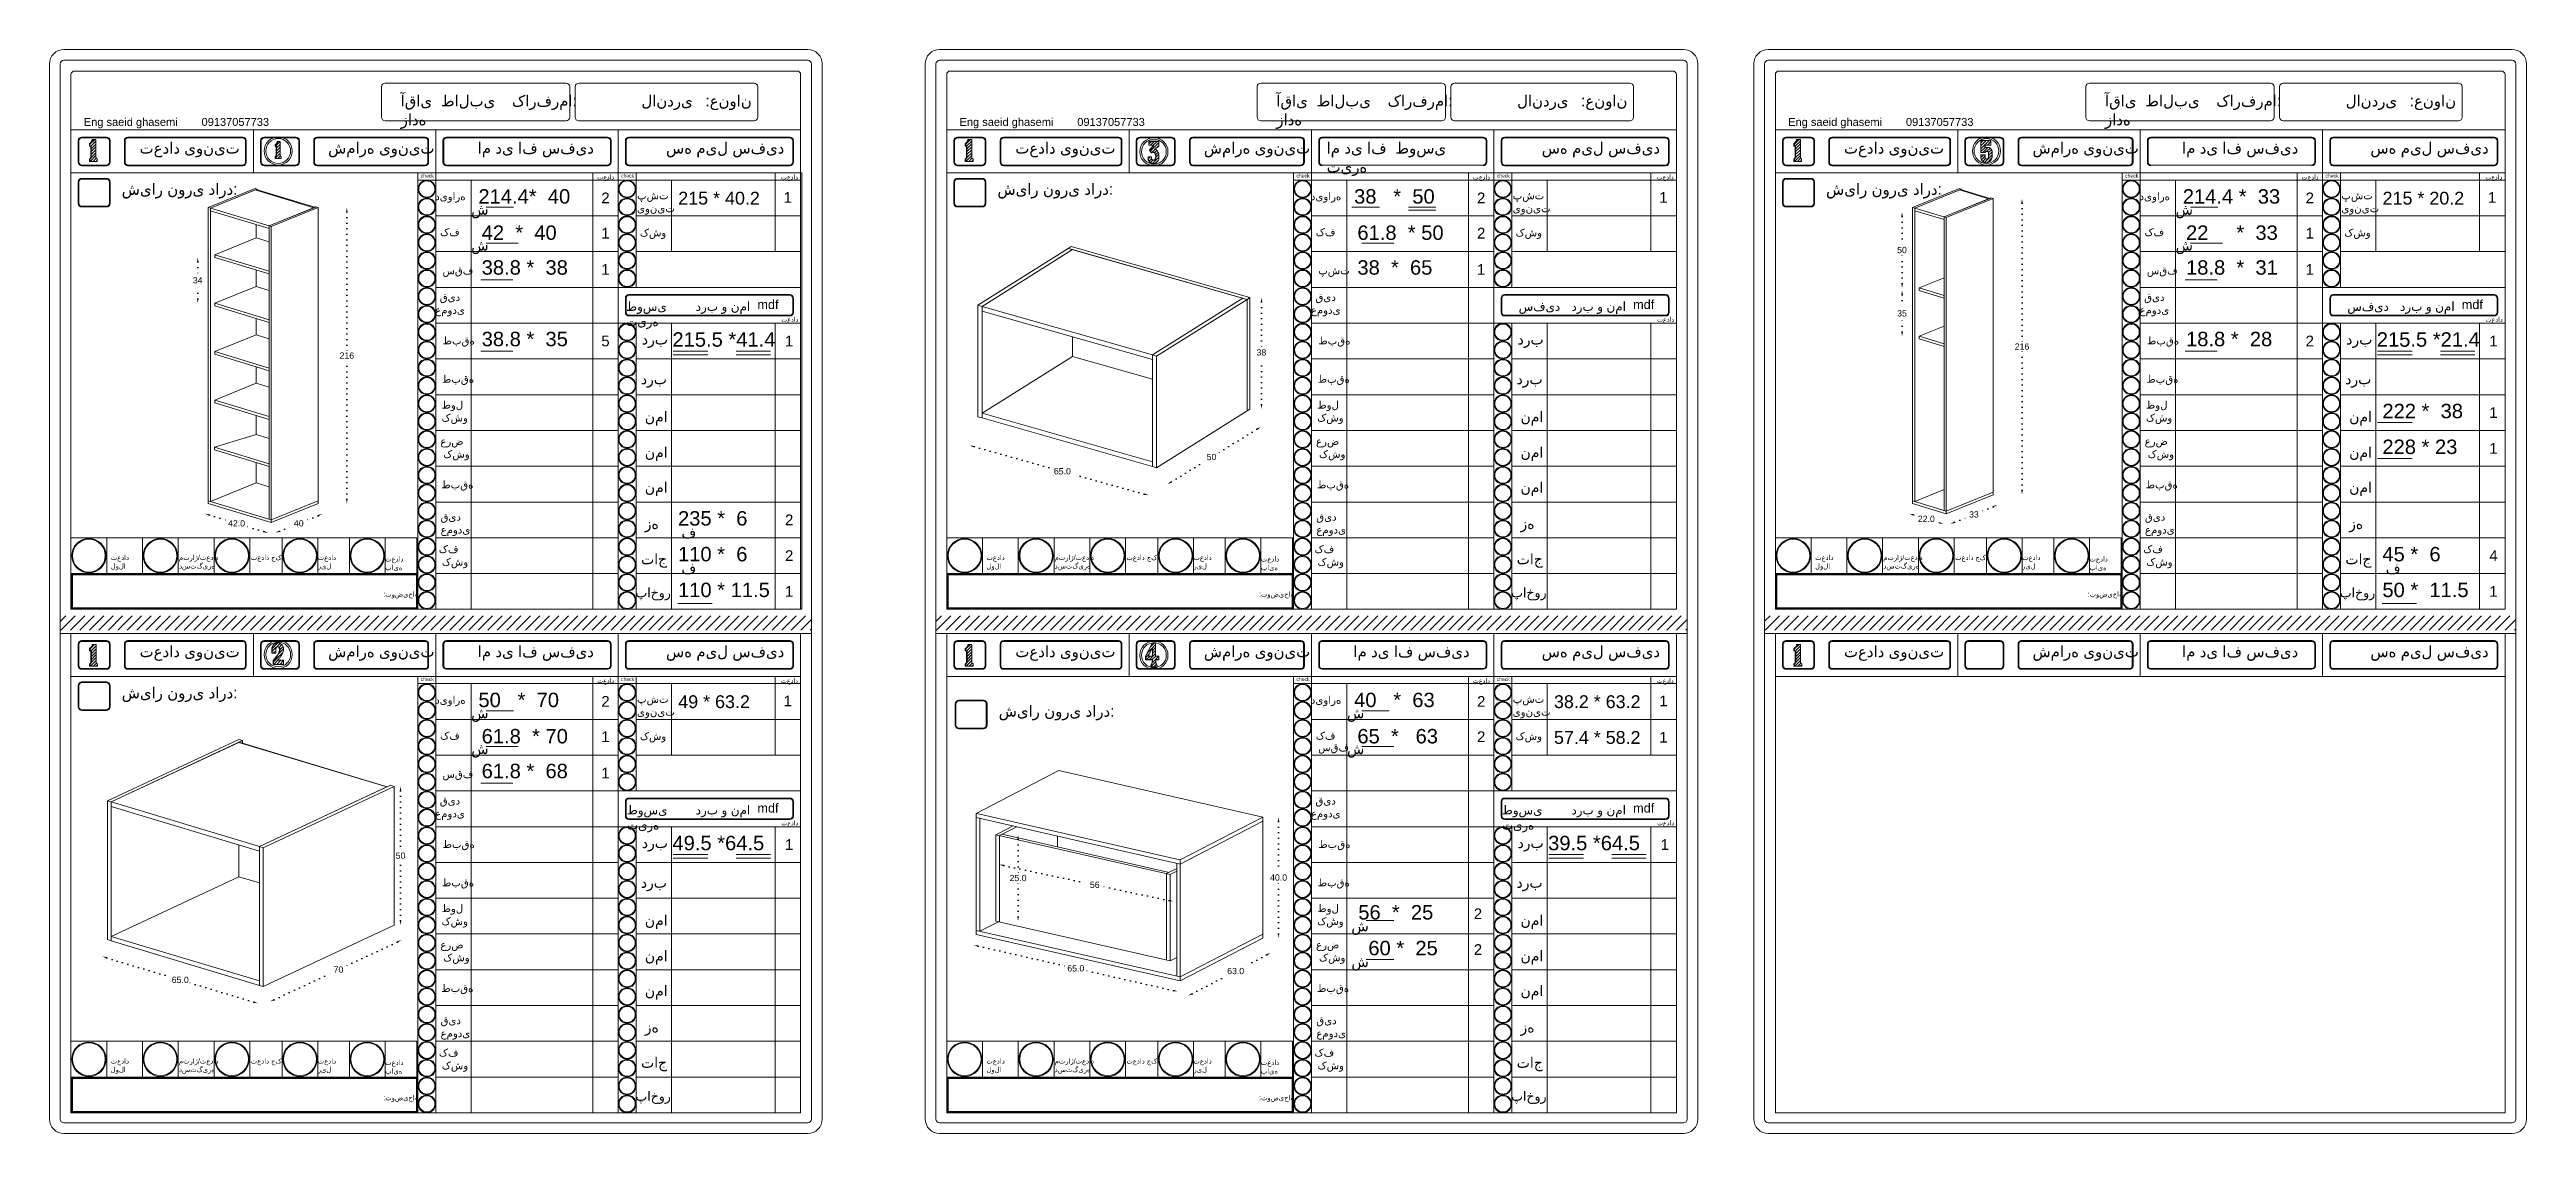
# Model space of a CAD drawing. Header units: inches. Extents: x -241 to 4575, y -126 to 1063.
# Drawn here: x 3190 to 4575, y 453 to 1059 of the extents above; entities that cross this region are included whole.
import ezdxf

# ---------------------------------------------------------------- set-up
doc = ezdxf.new("R2010")
doc.units = ezdxf.units.IN
doc.header["$MEASUREMENT"] = 0
doc.linetypes.add('ACAD_ISO07W100', pattern=[3, 0, -3])
doc.styles.get("Standard").update_dxf_attribs({"font": 'arial.ttf'})
doc.dimstyles.get("Standard").update_dxf_attribs({"dimtxt": 3.5, "dimasz": 2.5, "dimexe": 0.18, "dimexo": 0.0625, "dimgap": 0.09, "dimtad": 0, "dimtih": 1, "dimtoh": 1, "dimdec": 1, "dimzin": 0, "dimdsep": 46, "dimtxsty": 'Standard', "dimcen": 0.09, "dimse1": 1, "dimse2": 1, "dimadec": 0, "dimazin": 0, "dimtfac": 1, "dimtdec": 1, "dimtofl": 0, "dimtmove": 0, "dimatfit": 0, "dimfxl": 1, "dimtolj": 1, "dimtzin": 0, "dimarcsym": 0})

msp = doc.modelspace()

# ---------------------------------------------------------------- texts
at = {"lineweight": 20, "attachment_point": 1}
for s, width, gutter_width, heights, insert, char_height in [('آقای  طالبی زاده', 64.1794, 164.79, [0], (3386.57, 1033.16), 6.3113), ('{\\fArial|b0|i0|c178|p34;کارفرما:}', 0.2338, 164.79, [0], (3448.79, 1033.16), 6.3113), ('لاندری', 0.2338, 164.79, [0], (3521.19, 1033.16), 6.311), (':عنوان ', 26.0184, 164.79, [0], (3556.92, 1033.16), 6.311), ('آقای  طالبی زاده', 64.1794, 164.79, [0], (3876.25, 1033.16), 6.3113), ('{\\fArial|b0|i0|c178|p34;کارفرما:}', 0.2338, 164.79, [0], (3938.47, 1033.16), 6.3113), ('لاندری', 0.2338, 164.79, [0], (4010.87, 1033.16), 6.311), (':عنوان ', 26.0184, 164.79, [0], (4046.6, 1033.16), 6.311), ('آقای  طالبی زاده', 64.1794, 164.79, [0], (4339.61, 1033.16), 6.3113), ('{\\fArial|b0|i0|c178|p34;کارفرما:}', 0.2338, 164.79, [0], (4401.82, 1033.16), 6.3113), ('لاندری', 0.2338, 164.79, [0], (4474.23, 1033.16), 6.311), (':عنوان ', 26.0184, 164.79, [0], (4509.95, 1033.16), 6.311), ('{\\fArial|b0|i0|c178|p34;Eng saeid ghasemi}', 79.2452, 164.79, [0], (3209.41, 1020.34), 4.4179), ('{\\fArial|b0|i0|c178|p34;09137057733 }', 65.4498, 164.79, [0], (3275.25, 1020.34), 4.4179), ('{\\fArial|b0|i0|c178|p34;Eng saeid ghasemi}', 79.2452, 164.79, [0], (3699.09, 1020.34), 4.4179), ('{\\fArial|b0|i0|c178|p34;09137057733 }', 65.4498, 164.79, [0], (3764.93, 1020.34), 4.4179), ('{\\fArial|b0|i0|c178|p34;Eng saeid ghasemi}', 79.2452, 164.79, [0], (4162.45, 1020.34), 4.4179), ('{\\fArial|b0|i0|c178|p34;09137057733 }', 65.4498, 164.79, [0], (4228.29, 1020.34), 4.4179), ('{\\fArial|b0|i0|c178|p34;تعداد یونیت}', 65.4498, 164.79, [0], (3240.62, 1006.76), 6.3113), ('{\\fArial|b0|i0|c178|p34;شماره یونیت}', 65.4498, 164.79, [0], (3346.04, 1006.76), 6.3113), ('{\\fArial|b0|i0|c178|p34;ام دی اف سفید}', 65.4498, 164.79, [0], (3429.66, 1006.76), 6.3113), ('{\\fArial|b0|i0|c178|p34;سه میل سفید}', 65.4498, 164.79, [0], (3534.98, 1006.76), 6.3113), ('{\\fArial|b0|i0|c178|p34;تعداد یونیت}', 65.4498, 164.79, [0], (3730.3, 1006.76), 6.3113), ('{\\fArial|b0|i0|c178|p34;شماره یونیت}', 65.4498, 164.79, [0], (3835.72, 1006.76), 6.3113), ('ام دی اف  طوسی تیره', 78.5842, 164.79, [0], (3904.36, 1006.76), 6.3113), ('{\\fArial|b0|i0|c178|p34;سه میل سفید}', 65.4498, 164.79, [0], (4024.66, 1006.76), 6.3113), ('{\\fArial|b0|i0|c178|p34;تعداد یونیت}', 65.4498, 164.79, [0], (4193.66, 1006.76), 6.3113), ('{\\fArial|b0|i0|c178|p34;شماره یونیت}', 65.4498, 164.79, [0], (4299.08, 1006.76), 6.3113), ('{\\fArial|b0|i0|c178|p34;ام دی اف سفید}', 65.4498, 164.79, [0], (4382.69, 1006.76), 6.3113), ('{\\fArial|b0|i0|c178|p34;سه میل سفید}', 65.4498, 164.79, [0], (4488.02, 1006.76), 6.3113), ('{\\fArial|b0|i0|c178|p34;شیار نوری دارد:}', 65.4498, 164.79, [0], (3230.62, 983.72), 6.3113), ('{\\fArial|b0|i0|c178|p34;شیار نوری دارد:}', 65.4498, 164.79, [0], (3230.62, 983.72), 6.3113), ('{\\fArial|b0|i0|c178|p34;check}', 8.1204, 164.79, [0], (3397.82, 989.07), 2.0101), ('{\\fArial|b0|i0|c178|p34;تعداد }', 11.7486, 164.79, [0], (3496.49, 988.66), 2.6665), ('{\\fArial|b0|i0|c178|p34;check}', 8.423, 164.79, [0], (3509.82, 989.07), 2.0101), ('{\\fArial|b0|i0|c178|p34;تعداد }', 10.9902, 164.79, [0], (3599.25, 988.66), 2.6665), ('{\\fArial|b0|i0|c178|p34;شیار نوری دارد:}', 65.4498, 164.79, [0], (3720.3, 983.72), 6.3113), ('{\\fArial|b0|i0|c178|p34;شیار نوری دارد:}', 65.4498, 164.79, [0], (3720.3, 983.72), 6.3113), ('{\\fArial|b0|i0|c178|p34;check}', 8.1204, 164.79, [0], (3887.5, 989.07), 2.0101), ('{\\fArial|b0|i0|c178|p34;تعداد }', 11.7486, 164.79, [0], (3986.17, 988.66), 2.6665), ('{\\fArial|b0|i0|c178|p34;check}', 8.423, 164.79, [0], (3999.5, 989.07), 2.0101), ('{\\fArial|b0|i0|c178|p34;تعداد }', 10.9902, 164.79, [0], (4088.93, 988.66), 2.6665), ('{\\fArial|b0|i0|c178|p34;شیار نوری دارد:}', 65.4498, 164.79, [0], (4183.66, 983.72), 6.3113), ('{\\fArial|b0|i0|c178|p34;شیار نوری دارد:}', 65.4498, 164.79, [0], (4183.66, 983.72), 6.3113), ('{\\fArial|b0|i0|c178|p34;check}', 8.1204, 164.79, [0], (4350.86, 989.07), 2.0101), ('{\\fArial|b0|i0|c178|p34;تعداد }', 11.7486, 164.79, [0], (4449.53, 988.66), 2.6665), ('{\\fArial|b0|i0|c178|p34;check}', 8.423, 164.79, [0], (4462.86, 989.07), 2.0101), ('{\\fArial|b0|i0|c178|p34;تعداد }', 10.9902, 164.79, [0], (4552.29, 988.66), 2.6665), ('{\\fArial|b0|i0|c178|p34;دیواره }', 17.3175, 247.18, [0], (3405.89, 978.73), 4.3074), ('{\\fArial|b0|i0|c178|p34;ش}', 15.3157, 346.26, [0], (3426.05, 972.29), 6.0339), ('214.4*  40', 61.9823, 462.54, [8.23], (3430.06, 980.54), 8.06), ('2{\\fArial|b0|i0|c178|p34; }', 8.5903, 164.79, [0], (3498.77, 978.67), 6), ('{\\fArial|b0|i0|c178|p34;پشت \\Pیونیت}', 19.3052, 247.18, [0], (3518.75, 979.19), 4.3074), ('215 * 40.2', 58.0086, 411.15, [7.32], (3541.8, 979.11), 7.165), ('1{\\fArial|b0|i0|c178|p34; }', 8.5903, 164.79, [0], (3600.72, 978.95), 6), ('{\\fArial|b0|i0|c178|p34;دیواره }', 17.3175, 247.18, [0], (3895.57, 978.73), 4.3074), ('38   *  50', 61.9823, 462.54, [8.23], (3919.73, 980.54), 8.06), ('2{\\fArial|b0|i0|c178|p34; }', 8.5903, 164.79, [0], (3988.45, 978.67), 6), ('{\\fArial|b0|i0|c178|p34;پشت \\Pیونیت}', 19.3052, 247.18, [0], (4008.43, 979.19), 4.3074), ('1{\\fArial|b0|i0|c178|p34; }', 8.5903, 164.79, [0], (4090.4, 978.95), 6), ('{\\fArial|b0|i0|c178|p34;دیواره }', 17.3175, 247.18, [0], (4358.92, 978.73), 4.3074), ('{\\fArial|b0|i0|c178|p34;ش}', 15.3157, 346.26, [0], (4379.09, 972.29), 6.0339), ('214.4 *  33', 61.9823, 462.54, [8.23], (4383.09, 980.54), 8.0603), ('2{\\fArial|b0|i0|c178|p34; }', 8.5903, 164.79, [0], (4451.8, 978.67), 6), ('{\\fArial|b0|i0|c178|p34;پشت \\Pیونیت}', 19.3052, 247.18, [0], (4471.78, 979.19), 4.3074), ('215 * 20.2', 58.0086, 411.15, [7.32], (4494.83, 979.11), 7.165), ('1{\\fArial|b0|i0|c178|p34; }', 8.5903, 164.79, [0], (4553.76, 978.95), 6), ('{\\fArial|b0|i0|c178|p34;کف }', 15.3367, 247.18, [0], (3408.63, 958.73), 4.3074), ('42  *  40', 65.2593, 462.54, [0], (3431.88, 960.27), 8.06), ('1{\\fArial|b0|i0|c178|p34; }', 8.5903, 164.79, [0], (3498.77, 958.95), 6), ('{\\fArial|b0|i0|c178|p34;کشو }', 17.7019, 247.18, [0], (3520.35, 958.46), 4.3074), ('{\\fArial|b0|i0|c178|p34;کف }', 15.3367, 247.18, [0], (3898.31, 958.73), 4.3074), ('61.8  * 50', 65.2593, 462.54, [0], (3921.56, 960.27), 8.06), ('2', 8.5903, 164.79, [0], (3988.45, 958.95), 6), ('{\\fArial|b0|i0|c178|p34;کشو }', 17.7019, 247.18, [0], (4010.03, 958.46), 4.3074), ('{\\fArial|b0|i0|c178|p34;کف }', 15.3367, 247.18, [0], (4361.66, 958.73), 4.3074), ('22     *  33', 65.2593, 462.54, [0], (4384.92, 960.27), 8.0603), ('1{\\fArial|b0|i0|c178|p34; }', 8.5903, 164.79, [0], (4451.8, 958.95), 6), ('{\\fArial|b0|i0|c178|p34;کشو }', 17.7019, 247.18, [0], (4473.39, 958.46), 4.3074), ('{\\fArial|b0|i0|c178|p34;ش}', 15.3157, 346.26, [0], (3426.05, 952.29), 6.0339), ('{\\fArial|b0|i0|c178|p34;ش}', 15.3157, 346.26, [0], (4379.09, 952.29), 6.0339), ('{\\fArial|b0|i0|c178|p34;سقف}', 20.995, 247.18, [0], (3409.98, 937.26), 4.3074), ('38.8 *  38', 66.8047, 462.54, [0], (3431.88, 940.81), 8.06), ('1{\\fArial|b0|i0|c178|p34; }', 8.5903, 164.79, [0], (3498.77, 938.67), 6), ('پشت', 20.995, 247.18, [0], (3899.66, 937.26), 4.307), ('38  *  65', 66.8047, 462.54, [0], (3921.56, 940.81), 8.06), ('1{\\fArial|b0|i0|c178|p34; }', 8.5903, 164.79, [0], (3988.45, 938.67), 6), ('{\\fArial|b0|i0|c178|p34;سقف}', 20.995, 247.18, [0], (4363.02, 937.26), 4.3074), ('18.8  *  31', 66.8047, 462.54, [0], (4384.92, 940.81), 8.0603), ('1{\\fArial|b0|i0|c178|p34; }', 8.5903, 164.79, [0], (4451.8, 938.67), 6), ('\\pxqc;{\\fArial|b0|i0|c178|p34;قید\\Pعمودی  }', 21.1589, 247.18, [0], (3403.57, 922.38), 4.3074), ('طوسی تیره', 37.9723, 164.79, [0], (3512.64, 917.57), 5.058), ('{\\fArial|b0|i0|c178|p34;درب و نما}', 36.0682, 164.79, [0], (3551.58, 917.57), 5.0582), ('mdf', 17.2431, 132.07, [0], (3586.09, 918.61), 5.058), ('\\pxqc;{\\fArial|b0|i0|c178|p34;قید\\Pعمودی  }', 21.1589, 247.18, [0], (3893.24, 922.38), 4.3074), ('سفید', 37.9723, 164.79, [0], (4011.74, 917.57), 5.058), ('{\\fArial|b0|i0|c178|p34;درب و نما}', 36.0682, 164.79, [0], (4041.26, 917.57), 5.0582), ('mdf', 17.2431, 132.07, [0], (4075.77, 918.61), 5.058), ('\\pxqc;{\\fArial|b0|i0|c178|p34;قید\\Pعمودی  }', 21.1589, 247.18, [0], (4356.6, 922.38), 4.3074), ('سفید', 37.9723, 164.79, [0], (4475.1, 917.57), 5.058), ('{\\fArial|b0|i0|c178|p34;درب و نما}', 36.0682, 164.79, [0], (4504.62, 917.57), 5.0582), ('mdf', 17.2431, 132.07, [0], (4539.13, 918.61), 5.058), ('38.8 *  35', 66.8047, 462.54, [0], (3431.88, 900.81), 8.06), ('215.5 *41.4', 65.2593, 462.54, [8.23], (3538.55, 900.54), 8.0603), ('{\\fArial|b0|i0|c178|p34;تعداد }', 10.7715, 164.79, [0], (3599.47, 909.09), 2.6665), ('{\\fArial|b0|i0|c178|p34;تعداد }', 10.7715, 164.79, [0], (4089.15, 909.09), 2.6665), ('18.8 *  28', 66.8047, 462.54, [0], (4384.92, 900.81), 8.06), ('215.5 *21.4', 65.2593, 462.54, [8.23], (4491.59, 900.54), 8.0603), ('{\\fArial|b0|i0|c178|p34;تعداد }', 10.7715, 164.79, [0], (4552.51, 909.09), 2.6665), ('{\\fArial|b0|i0|c178|p34;طبقه}', 98.1747, 247.18, [0], (3410.03, 898.06), 4.3074), ('5 ', 8.5903, 164.79, [0], (3498.77, 898.67), 6), ('{\\fArial|b0|i0|c178|p34;درب}', 20.6748, 340.12, [0], (3521.44, 899.65), 5.927), ('1{\\fArial|b0|i0|c178|p34; }', 8.5903, 164.79, [0], (3601.49, 898.67), 6), ('{\\fArial|b0|i0|c178|p34;طبقه}', 98.1747, 247.18, [0], (3899.71, 898.06), 4.3074), ('{\\fArial|b0|i0|c178|p34;درب}', 20.6748, 340.12, [0], (4011.12, 899.65), 5.927), ('{\\fArial|b0|i0|c178|p34;طبقه}', 98.1747, 247.18, [0], (4363.07, 898.06), 4.3074), ('2 ', 8.5903, 164.79, [0], (4451.8, 898.67), 6), ('{\\fArial|b0|i0|c178|p34;درب}', 20.6748, 340.12, [0], (4474.48, 899.65), 5.927), ('1{\\fArial|b0|i0|c178|p34; }', 8.5903, 164.79, [0], (4554.53, 898.67), 6), ('{\\fArial|b0|i0|c178|p34;طبقه}', 14.1457, 164.79, [0], (3409.67, 876.61), 4.3074), ('{\\fArial|b0|i0|c178|p34;درب}', 13.4202, 164.79, [0], (3520.86, 877.43), 5.927), ('{\\fArial|b0|i0|c178|p34;طبقه}', 14.1457, 164.79, [0], (3899.35, 876.61), 4.3074), ('{\\fArial|b0|i0|c178|p34;درب}', 13.4202, 164.79, [0], (4010.53, 877.43), 5.927), ('{\\fArial|b0|i0|c178|p34;طبقه}', 14.1457, 164.79, [0], (4362.71, 876.61), 4.3074), ('{\\fArial|b0|i0|c178|p34;درب}', 13.4202, 164.79, [0], (4473.89, 877.43), 5.927), ('{\\fArial|b0|i0|c178|p34;طول \\Pکشو}', 17.6756, 164.79, [0], (3409.43, 862.17), 4.3074), ('{\\fArial|b0|i0|c178|p34;طول \\Pکشو}', 17.6756, 164.79, [0], (3899.11, 862.17), 4.3074), ('{\\fArial|b0|i0|c178|p34;طول \\Pکشو}', 17.6756, 164.79, [0], (4362.47, 862.17), 4.3074), (' 222 *  38', 65.2593, 462.54, [8.23], (4491.59, 860.54), 8.06), ('{\\fArial|b0|i0|c178|p34;نما}', 11.1787, 164.79, [0], (3523.1, 856.27), 5.927), ('{\\fArial|b0|i0|c178|p34;نما}', 11.1787, 164.79, [0], (4012.78, 856.27), 5.927), ('{\\fArial|b0|i0|c178|p34;نما}', 11.1787, 164.79, [0], (4476.13, 856.27), 5.927), ('1{\\fArial|b0|i0|c178|p34; }', 8.5903, 164.79, [0], (4554.53, 858.67), 6), ('{\\fArial|b0|i0|c178|p34;عرض \\P کشو}', 18.5758, 164.79, [0], (3408.75, 841.86), 4.3074), ('{\\fArial|b0|i0|c178|p34;نما}', 11.1787, 164.79, [0], (3523.1, 836.37), 5.927), ('{\\fArial|b0|i0|c178|p34;عرض \\P کشو}', 18.5758, 164.79, [0], (3898.43, 841.86), 4.3074), ('{\\fArial|b0|i0|c178|p34;نما}', 11.1787, 164.79, [0], (4012.78, 836.37), 5.927), ('{\\fArial|b0|i0|c178|p34;عرض \\P کشو}', 18.5758, 164.79, [0], (4361.79, 841.86), 4.3074), ('{\\fArial|b0|i0|c178|p34;نما}', 11.1787, 164.79, [0], (4476.13, 836.37), 5.927), (' 228 * 23', 65.2593, 462.54, [8.23], (4491.59, 840.54), 8.06), ('1{\\fArial|b0|i0|c178|p34; }', 8.5903, 164.79, [0], (4554.53, 838.67), 6), ('{\\fArial|b0|i0|c178|p34;طبقه}', 14.2061, 164.79, [0], (3409.29, 817.56), 4.3074), ('{\\fArial|b0|i0|c178|p34;طبقه}', 14.2061, 164.79, [0], (3898.97, 817.56), 4.3074), ('{\\fArial|b0|i0|c178|p34;طبقه}', 14.2061, 164.79, [0], (4362.33, 817.56), 4.3074), ('{\\fArial|b0|i0|c178|p34;نما}', 11.1787, 164.79, [0], (3523.1, 816.83), 5.927), ('{\\fArial|b0|i0|c178|p34;نما}', 11.1787, 164.79, [0], (4012.78, 816.83), 5.927), ('{\\fArial|b0|i0|c178|p34;نما}', 11.1787, 164.79, [0], (4476.13, 816.83), 5.927), ('{\\fArial|b0|i0|c178|p34;قید \\Pعمودی}', 14.0099, 164.79, [0], (3408.9, 799.54), 4.3074), ('{\\fArial|b0|i0|c178|p34;زه}', 11.2031, 164.79, [0], (3523.07, 796.57), 5.927), (' 235 *  6', 65.2593, 462.54, [8.23], (3538.55, 800.54), 8.06), ('ف', 15.3157, 346.26, [0], (3543.59, 791.59), 6.03), ('2 ', 8.5903, 164.79, [0], (3601.49, 798.67), 6), ('{\\fArial|b0|i0|c178|p34;قید \\Pعمودی}', 14.0099, 164.79, [0], (3898.58, 799.54), 4.3074), ('{\\fArial|b0|i0|c178|p34;زه}', 11.2031, 164.79, [0], (4012.75, 796.57), 5.927), ('{\\fArial|b0|i0|c178|p34;قید \\Pعمودی}', 14.0099, 164.79, [0], (4361.94, 799.54), 4.3074), ('{\\fArial|b0|i0|c178|p34;زه}', 11.2031, 164.79, [0], (4476.11, 796.57), 5.927), ('تعداد لولا', 17.7752, 164.79, [0], (3224.47, 776.1), 2.872), ('متراژ/تعداد\\Pدستگیره', 19.6171, 164.79, [0], (3262.62, 776.1), 2.8716), ('تعداد جک', 17.466, 164.79, [0], (3302.77, 776.1), 2.872), ('تعداد ریل', 17.6808, 164.79, [0], (3340.23, 776.1), 2.872), ('{\\fArial|b0|i0|c178|p34;کف }\\P{\\fArial|b0|i0|c178|p34; کشو}', 17.5398, 164.79, [0], (3407.93, 781.53), 4.3074), ('{\\fArial|b0|i0|c178|p34;تاج}', 13.2883, 164.79, [0], (3520.99, 776.76), 5.927), (' 110 *  6', 65.2593, 462.54, [8.23], (3538.55, 780.54), 8.06), ('2 ', 8.5903, 164.79, [0], (3601.49, 778.67), 6), ('تعداد لولا', 17.7752, 164.79, [0], (3714.15, 776.1), 2.872), ('متراژ/تعداد\\Pدستگیره', 19.6171, 164.79, [0], (3752.3, 776.1), 2.8716), ('تعداد جک', 17.466, 164.79, [0], (3792.44, 776.1), 2.872), ('تعداد ریل', 17.6808, 164.79, [0], (3829.91, 776.1), 2.872), ('{\\fArial|b0|i0|c178|p34;کف }\\P{\\fArial|b0|i0|c178|p34; کشو}', 17.5398, 164.79, [0], (3897.61, 781.53), 4.3074), ('{\\fArial|b0|i0|c178|p34;تاج}', 13.2883, 164.79, [0], (4010.67, 776.76), 5.927), ('تعداد لولا', 17.7752, 164.79, [0], (4177.5, 776.1), 2.872), ('متراژ/تعداد\\Pدستگیره', 19.6171, 164.79, [0], (4215.66, 776.1), 2.8716), ('تعداد جک', 17.466, 164.79, [0], (4255.8, 776.1), 2.872), ('تعداد ریل', 17.6808, 164.79, [0], (4293.27, 776.1), 2.872), ('{\\fArial|b0|i0|c178|p34;کف }\\P{\\fArial|b0|i0|c178|p34; کشو}', 17.5398, 164.79, [0], (4360.97, 781.53), 4.3074), ('{\\fArial|b0|i0|c178|p34;تاج}', 13.2883, 164.79, [0], (4474.02, 776.76), 5.927), (' 45 *  6', 65.2593, 462.54, [8.23], (4491.59, 780.54), 8.06), ('4 ', 8.5903, 164.79, [0], (4554.53, 778.67), 6), ('تعداد پایه', 17.7105, 164.79, [0], (3377.91, 775.26), 2.872), ('ف', 15.3157, 346.26, [0], (3543.59, 771.59), 6.03), ('تعداد پایه', 17.7105, 164.79, [0], (3867.59, 775.26), 2.872), ('تعداد پایه', 17.7105, 164.79, [0], (4330.95, 775.26), 2.872), ('ف', 15.3157, 346.26, [0], (4496.63, 771.59), 6.03), (':توضیحات', 65.4498, 164.79, [0], (3376.88, 755.57), 2.872), ('{\\fArial|b0|i0|c178|p34;پاخور}', 12.8103, 147.32, [0], (3517.89, 757.7), 5.2987), (' 110 * 11.5', 65.2593, 462.54, [8.23], (3538.55, 760.54), 8.0603), ('1{\\fArial|b0|i0|c178|p34; }', 8.5903, 164.79, [0], (3601.49, 758.67), 6), (':توضیحات', 65.4498, 164.79, [0], (3866.56, 755.57), 2.872), ('{\\fArial|b0|i0|c178|p34;پاخور}', 12.8103, 147.32, [0], (4007.57, 757.7), 5.2987), (':توضیحات', 65.4498, 164.79, [0], (4329.92, 755.57), 2.872), ('{\\fArial|b0|i0|c178|p34;پاخور}', 12.8103, 147.32, [0], (4470.93, 757.7), 5.2987), (' 50 *  11.5', 65.2593, 462.54, [8.23], (4491.59, 760.54), 8.0603), ('1{\\fArial|b0|i0|c178|p34; }', 8.5903, 164.79, [0], (4554.53, 758.67), 6), ('{\\fArial|b0|i0|c178|p34;تعداد یونیت}', 65.4498, 164.79, [0], (3240.62, 725.25), 6.3113), ('{\\fArial|b0|i0|c178|p34;شماره یونیت}', 65.4498, 164.79, [0], (3346.04, 725.25), 6.3113), ('{\\fArial|b0|i0|c178|p34;ام دی اف سفید}', 65.4498, 164.79, [0], (3429.66, 725.25), 6.3113), ('{\\fArial|b0|i0|c178|p34;سه میل سفید}', 65.4498, 164.79, [0], (3534.98, 725.25), 6.3113), ('{\\fArial|b0|i0|c178|p34;تعداد یونیت}', 65.4498, 164.79, [0], (3730.3, 725.25), 6.3113), ('{\\fArial|b0|i0|c178|p34;شماره یونیت}', 65.4498, 164.79, [0], (3835.72, 725.25), 6.3113), ('{\\fArial|b0|i0|c178|p34;ام دی اف سفید}', 65.4498, 164.79, [0], (3919.34, 725.25), 6.3113), ('{\\fArial|b0|i0|c178|p34;سه میل سفید}', 65.4498, 164.79, [0], (4024.66, 725.25), 6.3113), ('{\\fArial|b0|i0|c178|p34;تعداد یونیت}', 65.4498, 164.79, [0], (4193.66, 725.25), 6.3113), ('{\\fArial|b0|i0|c178|p34;شماره یونیت}', 65.4498, 164.79, [0], (4299.08, 725.25), 6.3113), ('{\\fArial|b0|i0|c178|p34;ام دی اف سفید}', 65.4498, 164.79, [0], (4382.69, 725.25), 6.3113), ('{\\fArial|b0|i0|c178|p34;سه میل سفید}', 65.4498, 164.79, [0], (4488.02, 725.25), 6.3113), ('{\\fArial|b0|i0|c178|p34;check}', 8.1204, 164.79, [0], (3397.82, 707.55), 2.0101), ('{\\fArial|b0|i0|c178|p34;تعداد }', 11.7486, 164.79, [0], (3496.49, 707.14), 2.6665), ('{\\fArial|b0|i0|c178|p34;check}', 8.423, 164.79, [0], (3509.82, 707.55), 2.0101), ('{\\fArial|b0|i0|c178|p34;تعداد }', 10.9902, 164.79, [0], (3599.25, 707.14), 2.6665), ('{\\fArial|b0|i0|c178|p34;check}', 8.1204, 164.79, [0], (3887.5, 707.55), 2.0101), ('{\\fArial|b0|i0|c178|p34;تعداد }', 11.7486, 164.79, [0], (3986.17, 707.14), 2.6665), ('{\\fArial|b0|i0|c178|p34;check}', 8.423, 164.79, [0], (3999.5, 707.55), 2.0101), ('{\\fArial|b0|i0|c178|p34;تعداد }', 10.9902, 164.79, [0], (4088.93, 707.14), 2.6665), ('{\\fArial|b0|i0|c178|p34;شیار نوری دارد:}', 65.4498, 164.79, [0], (3230.62, 702.21), 6.3113), ('{\\fArial|b0|i0|c178|p34;شیار نوری دارد:}', 65.4498, 164.79, [0], (3230.62, 702.21), 6.3113), ('{\\fArial|b0|i0|c178|p34;دیواره }', 17.3175, 247.18, [0], (3405.89, 697.22), 4.3074), ('50   *  70', 61.9823, 462.54, [8.23], (3430.06, 699.02), 8.06), ('2{\\fArial|b0|i0|c178|p34; }', 8.5903, 164.79, [0], (3498.77, 697.15), 6), ('{\\fArial|b0|i0|c178|p34;پشت \\Pیونیت}', 19.3052, 247.18, [0], (3518.75, 697.67), 4.3074), ('49 * 63.2', 58.0086, 411.15, [7.32], (3541.8, 697.59), 7.165), ('1{\\fArial|b0|i0|c178|p34; }', 8.5903, 164.79, [0], (3600.72, 697.43), 6), ('{\\fArial|b0|i0|c178|p34;دیواره }', 17.3175, 247.18, [0], (3895.57, 697.22), 4.3074), ('40   *  63', 61.9823, 462.54, [8.23], (3919.73, 699.02), 8.06), ('2{\\fArial|b0|i0|c178|p34; }', 8.5903, 164.79, [0], (3988.45, 697.15), 6), ('{\\fArial|b0|i0|c178|p34;پشت \\Pیونیت}', 19.3052, 247.18, [0], (4008.43, 697.67), 4.3074), ('38.2 * 63.2', 58.0086, 411.15, [7.32], (4031.48, 697.59), 7.1647), ('1{\\fArial|b0|i0|c178|p34; }', 8.5903, 164.79, [0], (4090.4, 697.43), 6), ('{\\fArial|b0|i0|c178|p34;ش}', 15.3157, 346.26, [0], (3426.05, 690.77), 6.0339), ('61.8  * 70', 65.2593, 462.54, [0], (3431.88, 678.75), 8.06), ('{\\fArial|b0|i0|c178|p34;شیار نوری دارد:}', 65.4498, 164.79, [0], (3721, 691.95), 6.3113), ('{\\fArial|b0|i0|c178|p34;شیار نوری دارد:}', 65.4498, 164.79, [0], (3721, 691.95), 6.3113), ('{\\fArial|b0|i0|c178|p34;ش}', 15.3157, 346.26, [0], (3915.73, 690.77), 6.0339), ('65  *   63', 65.2593, 462.54, [0], (3921.56, 678.75), 8.06), ('{\\fArial|b0|i0|c178|p34;کف }', 15.3367, 247.18, [0], (3408.63, 677.21), 4.3074), ('{\\fArial|b0|i0|c178|p34;ش}', 15.3157, 346.26, [0], (3426.05, 670.77), 6.0339), ('1{\\fArial|b0|i0|c178|p34; }', 8.5903, 164.79, [0], (3498.77, 677.43), 6), ('{\\fArial|b0|i0|c178|p34;کشو }', 17.7019, 247.18, [0], (3520.35, 676.95), 4.3074), ('{\\fArial|b0|i0|c178|p34;کف }', 15.3367, 247.18, [0], (3898.31, 677.21), 4.3074), ('{\\fArial|b0|i0|c178|p34;سقف}', 20.995, 247.18, [0], (3899.66, 670.69), 4.3074), ('{\\fArial|b0|i0|c178|p34;ش}', 15.3157, 346.26, [0], (3915.73, 670.77), 6.0339), ('2', 8.5903, 164.79, [0], (3988.45, 677.43), 6), ('{\\fArial|b0|i0|c178|p34;کشو }', 17.7019, 247.18, [0], (4010.03, 676.95), 4.3074), ('57.4 * 58.2', 58.0086, 411.15, [7.32], (4031.48, 677.59), 7.1647), ('1', 8.5903, 164.79, [0], (4090.4, 677.15), 6), ('{\\fArial|b0|i0|c178|p34;سقف}', 20.995, 247.18, [0], (3409.98, 655.74), 4.3074), ('61.8 *  68', 66.8047, 462.54, [0], (3431.88, 659.3), 8.06), ('1{\\fArial|b0|i0|c178|p34; }', 8.5903, 164.79, [0], (3498.77, 657.15), 6), ('\\pxqc;{\\fArial|b0|i0|c178|p34;قید\\Pعمودی  }', 21.1589, 247.18, [0], (3403.57, 640.86), 4.3074), ('mdf', 17.2431, 132.07, [0], (3586.09, 637.1), 5.058), ('\\pxqc;{\\fArial|b0|i0|c178|p34;قید\\Pعمودی  }', 21.1589, 247.18, [0], (3893.24, 640.86), 4.3074), ('mdf', 17.2431, 132.07, [0], (4075.77, 637.1), 5.058), ('طوسی تیره', 37.9723, 164.79, [0], (3513.04, 636.05), 5.058), ('{\\fArial|b0|i0|c178|p34;درب و نما}', 36.0682, 164.79, [0], (3551.58, 636.05), 5.0582), ('{\\fArial|b0|i0|c178|p34;تعداد }', 10.7715, 164.79, [0], (3599.47, 627.58), 2.6665), ('طوسی تیره', 37.9723, 164.79, [0], (4002.32, 636.05), 5.058), ('{\\fArial|b0|i0|c178|p34;درب و نما}', 36.0682, 164.79, [0], (4041.26, 636.05), 5.0582), ('{\\fArial|b0|i0|c178|p34;تعداد }', 10.7715, 164.79, [0], (4089.15, 627.58), 2.6665), ('{\\fArial|b0|i0|c178|p34;طبقه}', 98.1747, 247.18, [0], (3410.03, 616.54), 4.3074), ('{\\fArial|b0|i0|c178|p34;درب}', 20.6748, 340.12, [0], (3521.44, 618.13), 5.927), ('49.5 *64.5', 65.2593, 462.54, [8.23], (3538.55, 619.02), 8.06), ('1{\\fArial|b0|i0|c178|p34; }', 8.5903, 164.79, [0], (3601.49, 617.15), 6), ('{\\fArial|b0|i0|c178|p34;طبقه}', 98.1747, 247.18, [0], (3899.71, 616.54), 4.3074), ('{\\fArial|b0|i0|c178|p34;درب}', 20.6748, 340.12, [0], (4011.12, 618.13), 5.927), ('39.5 *64.5', 65.2593, 462.54, [8.23], (4028.23, 619.02), 8.06), ('1{\\fArial|b0|i0|c178|p34; }', 8.5903, 164.79, [0], (4091.17, 617.15), 6), ('{\\fArial|b0|i0|c178|p34;طبقه}', 14.1457, 164.79, [0], (3409.67, 595.09), 4.3074), ('{\\fArial|b0|i0|c178|p34;درب}', 13.4202, 164.79, [0], (3520.86, 595.92), 5.927), ('{\\fArial|b0|i0|c178|p34;طبقه}', 14.1457, 164.79, [0], (3899.35, 595.09), 4.3074), ('{\\fArial|b0|i0|c178|p34;درب}', 13.4202, 164.79, [0], (4010.53, 595.92), 5.927), ('{\\fArial|b0|i0|c178|p34;طول \\Pکشو}', 17.6756, 164.79, [0], (3409.43, 580.65), 4.3074), ('{\\fArial|b0|i0|c178|p34;نما}', 11.1787, 164.79, [0], (3523.1, 574.75), 5.927), ('{\\fArial|b0|i0|c178|p34;طول \\Pکشو}', 17.6756, 164.79, [0], (3899.11, 580.65), 4.3074), ('{\\fArial|b0|i0|c178|p34;ش}', 15.3157, 346.26, [0], (3918.21, 571.69), 6.0339), ('56  *  25', 65.2593, 462.54, [0], (3922.06, 580.29), 8.06), ('2 ', 8.5903, 164.79, [0], (3986.65, 578.43), 6), ('{\\fArial|b0|i0|c178|p34;نما}', 11.1787, 164.79, [0], (4012.78, 574.75), 5.927), ('{\\fArial|b0|i0|c178|p34;عرض \\P کشو}', 18.5758, 164.79, [0], (3408.75, 560.34), 4.3074), ('{\\fArial|b0|i0|c178|p34;نما}', 11.1787, 164.79, [0], (3523.1, 554.85), 5.927), ('{\\fArial|b0|i0|c178|p34;عرض \\P کشو}', 18.5758, 164.79, [0], (3898.43, 560.34), 4.3074), ('60 *  25', 65.2593, 462.54, [0], (3927.7, 560.29), 8.06), ('2', 8.5903, 164.79, [0], (3986.65, 558.43), 6), ('{\\fArial|b0|i0|c178|p34;نما}', 11.1787, 164.79, [0], (4012.78, 554.85), 5.927), ('{\\fArial|b0|i0|c178|p34;ش}', 15.3157, 346.26, [0], (3918.21, 551.69), 6.0339), ('{\\fArial|b0|i0|c178|p34;طبقه}', 14.2061, 164.79, [0], (3409.29, 536.04), 4.3074), ('{\\fArial|b0|i0|c178|p34;نما}', 11.1787, 164.79, [0], (3523.1, 535.32), 5.927), ('{\\fArial|b0|i0|c178|p34;طبقه}', 14.2061, 164.79, [0], (3898.97, 536.04), 4.3074), ('{\\fArial|b0|i0|c178|p34;نما}', 11.1787, 164.79, [0], (4012.78, 535.32), 5.927), ('{\\fArial|b0|i0|c178|p34;قید \\Pعمودی}', 14.0099, 164.79, [0], (3408.9, 518.02), 4.3074), ('{\\fArial|b0|i0|c178|p34;زه}', 11.2031, 164.79, [0], (3523.07, 515.05), 5.927), ('{\\fArial|b0|i0|c178|p34;قید \\Pعمودی}', 14.0099, 164.79, [0], (3898.58, 518.02), 4.3074), ('{\\fArial|b0|i0|c178|p34;زه}', 11.2031, 164.79, [0], (4012.75, 515.05), 5.927), ('{\\fArial|b0|i0|c178|p34;کف }\\P{\\fArial|b0|i0|c178|p34; کشو}', 17.5398, 164.79, [0], (3407.93, 500.01), 4.3074), ('{\\fArial|b0|i0|c178|p34;کف }\\P{\\fArial|b0|i0|c178|p34; کشو}', 17.5398, 164.79, [0], (3897.61, 500.01), 4.3074), ('تعداد لولا', 17.7752, 164.79, [0], (3224.47, 494.58), 2.872), ('متراژ/تعداد\\Pدستگیره', 19.6171, 164.79, [0], (3262.62, 494.58), 2.8716), ('تعداد جک', 17.466, 164.79, [0], (3302.77, 494.58), 2.872), ('تعداد ریل', 17.6808, 164.79, [0], (3340.23, 494.58), 2.872), ('تعداد پایه', 17.7105, 164.79, [0], (3377.91, 493.74), 2.872), ('{\\fArial|b0|i0|c178|p34;تاج}', 13.2883, 164.79, [0], (3520.99, 495.24), 5.927), ('تعداد لولا', 17.7752, 164.79, [0], (3714.15, 494.58), 2.872), ('متراژ/تعداد\\Pدستگیره', 19.6171, 164.79, [0], (3752.3, 494.58), 2.8716), ('تعداد جک', 17.466, 164.79, [0], (3792.44, 494.58), 2.872), ('تعداد ریل', 17.6808, 164.79, [0], (3829.91, 494.58), 2.872), ('تعداد پایه', 17.7105, 164.79, [0], (3867.59, 493.74), 2.872), ('{\\fArial|b0|i0|c178|p34;تاج}', 13.2883, 164.79, [0], (4010.67, 495.24), 5.927), (':توضیحات', 65.4498, 164.79, [0], (3376.88, 474.05), 2.872), ('{\\fArial|b0|i0|c178|p34;پاخور}', 12.8103, 147.32, [0], (3517.89, 476.19), 5.2987), (':توضیحات', 65.4498, 164.79, [0], (3866.56, 474.05), 2.872), ('{\\fArial|b0|i0|c178|p34;پاخور}', 12.8103, 147.32, [0], (4007.57, 476.19), 5.2987)]:
    msp.add_mtext_dynamic_manual_height_columns(s, width=width, gutter_width=gutter_width, heights=heights, dxfattribs=dict(at, insert=insert, char_height=char_height))

# ---------------------------------------------------------------- blocks, each defined once
blk = doc.blocks.new('*D9')
at = {"color": 0, "linetype": 'ACAD_ISO07W100', "lineweight": -2, "transparency": 16777216}
for p, q in [((3356.5, 967.8), (3356.5, 889.4)), ((3356.5, 807.2), (3356.5, 885.6))]:
    blk.add_line(p, q, dxfattribs=at)
at = {"color": 0, "transparency": 16777216}
for points in [[(3356.1, 967.8), (3356.9, 967.8), (3356.5, 970.3)], [(3356.1, 807.2), (3356.9, 807.2), (3356.5, 804.7)]]:
    blk.add_solid(points, dxfattribs=at)
at = {"layer": 'Defpoints', "color": 0, "transparency": 16777216}
for p in [(3340.4, 970.3), (3356.5, 970.3), (3340.4, 804.7)]:
    blk.add_point(p, dxfattribs=at)
at = {"color": 0, "lineweight": 20, "transparency": 16777216, "insert": (3356.5, 887.5), "char_height": 3.5, "attachment_point": 5}
blk.add_mtext('\\A1;216', dxfattribs=at)
blk = doc.blocks.new('*D10')
at = {"color": 0, "linetype": 'ACAD_ISO07W100', "lineweight": -2, "transparency": 16777216}
for p, q in [((3279.6, 798.4), (3290.1, 795.2)), ((3310, 789.1), (3299.5, 792.3))]:
    blk.add_line(p, q, dxfattribs=at)
at = {"color": 0, "transparency": 16777216}
for points in [[(3279.7, 798.8), (3279.5, 798), (3277.2, 799.1)], [(3310.2, 789.5), (3309.9, 788.7), (3312.4, 788.4)]]:
    blk.add_solid(points, dxfattribs=at)
at = {"layer": 'Defpoints', "color": 0, "transparency": 16777216}
for p in [(3279, 804.9), (3277.2, 799.1), (3314.2, 794.1)]:
    blk.add_point(p, dxfattribs=at)
at = {"color": 0, "lineweight": 20, "transparency": 16777216, "insert": (3294.8, 793.7), "char_height": 3.5, "attachment_point": 5}
blk.add_mtext('\\A1;42.0', dxfattribs=at)
blk = doc.blocks.new('*D11')
at = {"color": 0, "linetype": 'ACAD_ISO07W100', "lineweight": -2, "transparency": 16777216}
for p, q in [((3318.8, 789.3), (3327, 792.6)), ((3340.4, 798), (3332.3, 794.8))]:
    blk.add_line(p, q, dxfattribs=at)
at = {"color": 0, "transparency": 16777216}
for points in [[(3318.7, 789.7), (3319, 788.9), (3316.5, 788.4)], [(3340.2, 798.4), (3340.6, 797.7), (3342.7, 799)]]:
    blk.add_solid(points, dxfattribs=at)
at = {"layer": 'Defpoints', "color": 0, "transparency": 16777216}
for p in [(3340.4, 804.7), (3314.2, 794.1), (3342.7, 799)]:
    blk.add_point(p, dxfattribs=at)
at = {"color": 0, "lineweight": 20, "transparency": 16777216, "insert": (3329.6, 793.7), "char_height": 3.5, "attachment_point": 5}
blk.add_mtext('\\A1;40', dxfattribs=at)
blk = doc.blocks.new('*D12')
at = {"color": 0, "linetype": 'ACAD_ISO07W100', "lineweight": -2, "transparency": 16777216}
for p, q in [((3273.1, 939.9), (3273.1, 931.5)), ((3273.1, 919.3), (3273.1, 927.7))]:
    blk.add_line(p, q, dxfattribs=at)
at = {"color": 0, "transparency": 16777216}
for points in [[(3272.7, 939.9), (3273.5, 939.9), (3273.1, 942.4)], [(3272.7, 919.3), (3273.5, 919.3), (3273.1, 916.8)]]:
    blk.add_solid(points, dxfattribs=at)
at = {"layer": 'Defpoints', "color": 0, "transparency": 16777216}
for p in [(3282.6, 942.4), (3273.1, 916.8), (3282.6, 916.8)]:
    blk.add_point(p, dxfattribs=at)
at = {"color": 0, "lineweight": 20, "transparency": 16777216, "insert": (3273.1, 929.6), "char_height": 3.5, "attachment_point": 5}
blk.add_mtext('\\A1;34', dxfattribs=at)
blk = doc.blocks.new('*D14')
at = {"color": 0, "linetype": 'ACAD_ISO07W100', "lineweight": -2, "transparency": 16777216}
for p, q in [((4293.2, 972.8), (4293.2, 894.4)), ((4293.2, 812.2), (4293.2, 890.6))]:
    blk.add_line(p, q, dxfattribs=at)
at = {"color": 0, "transparency": 16777216}
for points in [[(4292.8, 972.8), (4293.6, 972.8), (4293.2, 975.3)], [(4292.8, 812.2), (4293.6, 812.2), (4293.2, 809.7)]]:
    blk.add_solid(points, dxfattribs=at)
at = {"layer": 'Defpoints', "color": 0, "transparency": 16777216}
for p in [(4277, 975.3), (4293.2, 975.3), (4277, 809.7)]:
    blk.add_point(p, dxfattribs=at)
at = {"color": 0, "lineweight": 20, "transparency": 16777216, "insert": (4293.2, 892.5), "char_height": 3.5, "attachment_point": 5}
blk.add_mtext('\\A1;216', dxfattribs=at)
blk = doc.blocks.new('*D15')
at = {"color": 0, "linetype": 'ACAD_ISO07W100', "lineweight": -2, "transparency": 16777216}
for p, q in [((4232.7, 798.4), (4235, 797.7)), ((4246.7, 794.1), (4244.3, 794.8))]:
    blk.add_line(p, q, dxfattribs=at)
at = {"color": 0, "transparency": 16777216}
for points in [[(4232.8, 798.8), (4232.5, 798), (4230.3, 799.1)], [(4246.8, 794.5), (4246.6, 793.7), (4249.1, 793.4)]]:
    blk.add_solid(points, dxfattribs=at)
at = {"layer": 'Defpoints', "color": 0, "transparency": 16777216}
for p in [(4232, 804.9), (4230.3, 799.1), (4250.8, 799.1)]:
    blk.add_point(p, dxfattribs=at)
at = {"color": 0, "lineweight": 20, "transparency": 16777216, "insert": (4239.7, 796.2), "char_height": 3.5, "attachment_point": 5}
blk.add_mtext('\\A1;22.0', dxfattribs=at)
blk = doc.blocks.new('*D16')
at = {"color": 0, "linetype": 'ACAD_ISO07W100', "lineweight": -2, "transparency": 16777216}
for p, q in [((4255.5, 794.3), (4263.7, 797.6)), ((4277, 803), (4268.9, 799.7))]:
    blk.add_line(p, q, dxfattribs=at)
at = {"color": 0, "transparency": 16777216}
for points in [[(4276.9, 803.4), (4277.2, 802.7), (4279.4, 804)], [(4255.3, 794.7), (4255.6, 793.9), (4253.2, 793.4)]]:
    blk.add_solid(points, dxfattribs=at)
at = {"layer": 'Defpoints', "color": 0, "transparency": 16777216}
for p in [(4277, 809.7), (4279.4, 804), (4250.8, 799.1)]:
    blk.add_point(p, dxfattribs=at)
at = {"color": 0, "lineweight": 20, "transparency": 16777216, "insert": (4266.3, 798.7), "char_height": 3.5, "attachment_point": 5}
blk.add_mtext('\\A1;33', dxfattribs=at)
blk = doc.blocks.new('*D17')
at = {"color": 0, "linetype": 'ACAD_ISO07W100', "lineweight": -2, "transparency": 16777216}
for p, q in [((4226.1, 921.4), (4226.1, 913)), ((4226.1, 900.8), (4226.1, 909.2))]:
    blk.add_line(p, q, dxfattribs=at)
at = {"color": 0, "transparency": 16777216}
for points in [[(4225.7, 921.4), (4226.6, 921.4), (4226.1, 923.9)], [(4225.7, 900.8), (4226.6, 900.8), (4226.1, 898.3)]]:
    blk.add_solid(points, dxfattribs=at)
at = {"layer": 'Defpoints', "color": 0, "transparency": 16777216}
for p in [(4235.6, 923.9), (4226.1, 898.3), (4235.6, 898.3)]:
    blk.add_point(p, dxfattribs=at)
at = {"color": 0, "lineweight": 20, "transparency": 16777216, "insert": (4226.1, 911.1), "char_height": 3.5, "attachment_point": 5}
blk.add_mtext('\\A1;35', dxfattribs=at)
blk = doc.blocks.new('*D13')
at = {"color": 0, "linetype": 'ACAD_ISO07W100', "lineweight": -2, "transparency": 16777216}
for p, q in [((4226.1, 965.2), (4226.1, 948.4)), ((4226.1, 927.8), (4226.1, 944.6))]:
    blk.add_line(p, q, dxfattribs=at)
at = {"color": 0, "transparency": 16777216}
for points in [[(4225.7, 965.2), (4226.6, 965.2), (4226.1, 967.7)], [(4225.7, 927.8), (4226.6, 927.8), (4226.1, 925.3)]]:
    blk.add_solid(points, dxfattribs=at)
at = {"layer": 'Defpoints', "color": 0, "transparency": 16777216}
for p in [(4236, 967.7), (4226.1, 925.3), (4235.6, 925.3)]:
    blk.add_point(p, dxfattribs=at)
at = {"color": 0, "lineweight": 20, "transparency": 16777216, "insert": (4226.1, 946.5), "char_height": 3.5, "attachment_point": 5}
blk.add_mtext('\\A1;50', dxfattribs=at)
blk = doc.blocks.new('*D19')
at = {"color": 0, "linetype": 'ACAD_ISO07W100', "lineweight": -2, "transparency": 16777216}
for p, q in [((3386.5, 644.2), (3386.5, 609.8)), ((3386.5, 571.6), (3386.5, 606))]:
    blk.add_line(p, q, dxfattribs=at)
at = {"color": 0, "transparency": 16777216}
for points in [[(3386.1, 644.2), (3386.9, 644.2), (3386.5, 646.7)], [(3386.1, 571.6), (3386.9, 571.6), (3386.5, 569.1)]]:
    blk.add_solid(points, dxfattribs=at)
at = {"layer": 'Defpoints', "color": 0, "transparency": 16777216}
for p in [(3383, 646.7), (3386.5, 646.7), (3383, 569.1)]:
    blk.add_point(p, dxfattribs=at)
at = {"color": 0, "lineweight": 20, "transparency": 16777216, "insert": (3386.5, 607.9), "char_height": 3.5, "attachment_point": 5}
blk.add_mtext('\\A1;50', dxfattribs=at)
blk = doc.blocks.new('*D20')
at = {"color": 0, "linetype": 'ACAD_ISO07W100', "lineweight": -2, "transparency": 16777216}
for p, q in [((3222.2, 550.8), (3258.7, 539.9)), ((3304.4, 526.1), (3268, 537.1))]:
    blk.add_line(p, q, dxfattribs=at)
at = {"color": 0, "transparency": 16777216}
for points in [[(3222.4, 551.2), (3222.1, 550.4), (3219.9, 551.6)], [(3304.5, 526.5), (3304.3, 525.7), (3306.8, 525.4)]]:
    blk.add_solid(points, dxfattribs=at)
at = {"layer": 'Defpoints', "color": 0, "transparency": 16777216}
for p in [(3222.7, 561), (3219.9, 551.6), (3309.7, 534.8)]:
    blk.add_point(p, dxfattribs=at)
at = {"color": 0, "lineweight": 20, "transparency": 16777216, "insert": (3263.3, 538.5), "char_height": 3.5, "attachment_point": 5}
blk.add_mtext('\\A1;65.0', dxfattribs=at)
blk = doc.blocks.new('*D21')
at = {"color": 0, "linetype": 'ACAD_ISO07W100', "lineweight": -2, "transparency": 16777216}
for p, q in [((3384.6, 559.6), (3354.3, 545.4)), ((3315.9, 527.4), (3349.2, 543))]:
    blk.add_line(p, q, dxfattribs=at)
at = {"color": 0, "transparency": 16777216}
for points in [[(3384.5, 560), (3384.8, 559.2), (3386.9, 560.7)], [(3315.7, 527.8), (3316, 527.1), (3313.6, 526.4)]]:
    blk.add_solid(points, dxfattribs=at)
at = {"layer": 'Defpoints', "color": 0, "transparency": 16777216}
for p in [(3383, 569.1), (3386.9, 560.7), (3309.7, 534.8)]:
    blk.add_point(p, dxfattribs=at)
at = {"color": 0, "lineweight": 20, "transparency": 16777216, "insert": (3351.8, 544.2), "char_height": 3.5, "attachment_point": 5}
blk.add_mtext('\\A1;70', dxfattribs=at)
blk = doc.blocks.new('*D23')
at = {"color": 0, "linetype": 'ACAD_ISO07W100', "lineweight": -2, "transparency": 16777216}
for p, q in [((3867.9, 917.5), (3867.9, 891.2)), ((3867.9, 860.1), (3867.9, 887.4))]:
    blk.add_line(p, q, dxfattribs=at)
at = {"color": 0, "transparency": 16777216}
for points in [[(3867.5, 917.5), (3868.3, 917.5), (3867.9, 920)], [(3867.5, 860.1), (3868.3, 860.1), (3867.9, 857.6)]]:
    blk.add_solid(points, dxfattribs=at)
at = {"layer": 'Defpoints', "color": 0, "transparency": 16777216}
for p in [(3861.5, 920), (3867.9, 920), (3861.5, 857.6)]:
    blk.add_point(p, dxfattribs=at)
at = {"color": 0, "lineweight": 20, "transparency": 16777216, "insert": (3867.9, 889.3), "char_height": 3.5, "attachment_point": 5}
blk.add_mtext('\\A1;38', dxfattribs=at)
blk = doc.blocks.new('*D24')
at = {"color": 0, "linetype": 'ACAD_ISO07W100', "lineweight": -2, "transparency": 16777216}
for p, q in [((3707.2, 836.6), (3752, 824.1)), ((3802.4, 810.1), (3761.3, 821.5))]:
    blk.add_line(p, q, dxfattribs=at)
at = {"color": 0, "transparency": 16777216}
for points in [[(3707.3, 837), (3707.1, 836.2), (3704.8, 837.2)], [(3802.5, 810.5), (3802.3, 809.7), (3804.8, 809.4)]]:
    blk.add_solid(points, dxfattribs=at)
at = {"layer": 'Defpoints', "color": 0, "transparency": 16777216}
for p in [(3709.3, 853.3), (3704.8, 837.2), (3809.3, 825.5)]:
    blk.add_point(p, dxfattribs=at)
at = {"color": 0, "lineweight": 20, "transparency": 16777216, "insert": (3756.6, 822.8), "char_height": 3.5, "attachment_point": 5}
blk.add_mtext('\\A1;65.0', dxfattribs=at)
blk = doc.blocks.new('*D25')
at = {"color": 0, "linetype": 'ACAD_ISO07W100', "lineweight": -2, "transparency": 16777216}
for p, q in [((3865.4, 846.4), (3842.6, 832.4)), ((3817.5, 816.9), (3837.5, 829.2))]:
    blk.add_line(p, q, dxfattribs=at)
at = {"color": 0, "transparency": 16777216}
for points in [[(3865.2, 846.7), (3865.7, 846), (3867.6, 847.7)], [(3817.3, 817.3), (3817.8, 816.6), (3815.4, 815.6)]]:
    blk.add_solid(points, dxfattribs=at)
at = {"layer": 'Defpoints', "color": 0, "transparency": 16777216}
for p in [(3861.5, 857.6), (3867.6, 847.7), (3809.3, 825.5)]:
    blk.add_point(p, dxfattribs=at)
at = {"color": 0, "lineweight": 20, "transparency": 16777216, "insert": (3840, 830.8), "char_height": 3.5, "attachment_point": 5}
blk.add_mtext('\\A1;50', dxfattribs=at)
blk = doc.blocks.new('*D26')
at = {"color": 0, "linetype": 'ACAD_ISO07W100', "lineweight": -2, "transparency": 16777216}
for p, q in [((3877.5, 627), (3877.5, 597.5)), ((3877.5, 564.3), (3877.5, 593.8))]:
    blk.add_line(p, q, dxfattribs=at)
at = {"color": 0, "transparency": 16777216}
for points in [[(3877.1, 627), (3877.9, 627), (3877.5, 629.5)], [(3877.1, 564.3), (3877.9, 564.3), (3877.5, 561.8)]]:
    blk.add_solid(points, dxfattribs=at)
at = {"layer": 'Defpoints', "color": 0, "transparency": 16777216}
for p in [(3868.7, 629.5), (3877.5, 629.5), (3868.7, 561.8)]:
    blk.add_point(p, dxfattribs=at)
at = {"color": 0, "lineweight": 20, "transparency": 16777216, "insert": (3877.5, 595.7), "char_height": 3.5, "attachment_point": 5}
blk.add_mtext('\\A1;40.0', dxfattribs=at)
blk = doc.blocks.new('*D27')
at = {"color": 0, "linetype": 'ACAD_ISO07W100', "lineweight": -2, "transparency": 16777216}
for p, q in [((3829.1, 530.7), (3849.9, 541.6)), ((3870.8, 552.4), (3857.1, 545.3))]:
    blk.add_line(p, q, dxfattribs=at)
at = {"color": 0, "transparency": 16777216}
for points in [[(3870.6, 552.8), (3871, 552), (3873, 553.6)], [(3828.9, 531.1), (3829.2, 530.4), (3826.8, 529.6)]]:
    blk.add_solid(points, dxfattribs=at)
at = {"layer": 'Defpoints', "color": 0, "transparency": 16777216}
for p in [(3868.7, 561.8, 40.4), (3822.5, 537.8, 40.4), (3826.8, 529.6)]:
    blk.add_point(p, dxfattribs=at)
at = {"color": 0, "lineweight": 20, "transparency": 16777216, "insert": (3853.5, 543.4), "char_height": 3.5, "attachment_point": 5}
blk.add_mtext('\\A1;63.0', dxfattribs=at)
blk = doc.blocks.new('*D28')
at = {"color": 0, "linetype": 'ACAD_ISO07W100', "lineweight": -2, "transparency": 16777216}
for p, q in [((3709.5, 557.4), (3759.5, 546)), ((3818.8, 532.5), (3768.8, 543.9))]:
    blk.add_line(p, q, dxfattribs=at)
at = {"color": 0, "transparency": 16777216}
for points in [[(3709.6, 557.8), (3709.4, 557), (3707.1, 557.9)], [(3818.9, 532.9), (3818.7, 532.1), (3821.2, 532)]]:
    blk.add_solid(points, dxfattribs=at)
at = {"layer": 'Defpoints', "color": 0, "transparency": 16777216}
for p in [(3707.1, 557.9), (3708.4, 563.8, 40.4), (3822.5, 537.8, 40.4)]:
    blk.add_point(p, dxfattribs=at)
at = {"color": 0, "lineweight": 20, "transparency": 16777216, "insert": (3764.1, 544.9), "char_height": 3.5, "attachment_point": 5}
blk.add_mtext('\\A1;65.0', dxfattribs=at)
blk = doc.blocks.new('*D29')
at = {"color": 0, "linetype": 'ACAD_ISO07W100', "lineweight": -2, "transparency": 16777216}
for p, q in [((3731.8, 617.1), (3731.8, 597.3)), ((3731.8, 573.8), (3731.8, 593.6))]:
    blk.add_line(p, q, dxfattribs=at)
at = {"color": 0, "transparency": 16777216}
for points in [[(3731.4, 617.1), (3732.2, 617.1), (3731.8, 619.6)], [(3731.4, 573.8), (3732.2, 573.8), (3731.8, 571.3)]]:
    blk.add_solid(points, dxfattribs=at)
at = {"layer": 'Defpoints', "color": 0, "transparency": 16777216}
for p in [(3719.5, 619.6), (3731.8, 619.6), (3719.5, 571.3)]:
    blk.add_point(p, dxfattribs=at)
at = {"color": 0, "lineweight": 20, "transparency": 16777216, "insert": (3731.8, 595.4), "char_height": 3.5, "attachment_point": 5}
blk.add_mtext('\\A1;25.0', dxfattribs=at)
blk = doc.blocks.new('*D30')
at = {"color": 0, "linetype": 'ACAD_ISO07W100', "lineweight": -2, "transparency": 16777216}
for p, q in [((3723.8, 602.4), (3772.1, 592.2)), ((3816.3, 582.8), (3777.3, 591.1))]:
    blk.add_line(p, q, dxfattribs=at)
at = {"color": 0, "transparency": 16777216}
for points in [[(3723.9, 602.8), (3723.8, 602), (3721.4, 602.9)], [(3816.4, 583.2), (3816.2, 582.4), (3818.8, 582.3)]]:
    blk.add_solid(points, dxfattribs=at)
at = {"layer": 'Defpoints', "color": 0, "transparency": 16777216}
for p in [(3719.5, 593.9), (3818.8, 582.3), (3816.9, 573.3, 40.4)]:
    blk.add_point(p, dxfattribs=at)
at = {"color": 0, "lineweight": 20, "transparency": 16777216, "insert": (3774.7, 591.6), "char_height": 3.5, "attachment_point": 5}
blk.add_mtext('\\A1;56', dxfattribs=at)

# ---------------------------------------------------------------- dimensions: what is measured, and where the dimension line sits
at = {"lineweight": 20}
for base, p1, p2, angle, text, picture, middle in [((3356.52, 970.27), (3340.39, 804.74), (3340.39, 970.27), 270, '216', '*D9', (3356.52, 887.5)), ((4293.17, 975.26), (4277.03, 809.73), (4277.03, 975.26), 270, '216', '*D14', (4293.17, 892.5)), ((4226.13, 925.34), (4236.04, 967.65), (4235.62, 925.34), 90, '50', '*D13', (4226.13, 946.5)), ((3273.1, 916.8), (3282.58, 942.39), (3282.58, 916.8), 90, '34', '*D12', (3273.1, 929.6)), ((4226.13, 898.3), (4235.62, 923.89), (4235.62, 898.3), 90, '35', '*D17', (4226.13, 911.1)), ((3877.48, 629.51, 40.4), (3868.7, 561.83, 40.4), (3868.7, 629.51, 40.4), 270, '40.0', '*D26', (3877.48, 595.67, 40.4)), ((3731.79, 619.57, 40.4), (3719.48, 571.31, 40.4), (3719.48, 619.57, 40.4), 270, '25.0', '*D29', (3731.79, 595.44, 40.4))]:
    dim = msp.add_linear_dim(base=base, p1=p1, p2=p2, angle=angle, text=text, dimstyle='Standard', dxfattribs=at)
    dim.commit()
    dim.dimension.update_dxf_attribs({"geometry": picture, "text_midpoint": middle})
for base, p1, p2, angle, text, picture, middle, dimtype in [((3867.9, 919.96), (3861.47, 857.62), (3861.47, 919.96), 270, '38', '*D23', (3867.9, 889.3), 160), ((3704.81, 837.23), (3809.3, 825.52), (3709.28, 853.32), 164.46814, '65.0', '*D24', (3756.62, 822.83), 161), ((3867.57, 847.7), (3809.3, 825.52), (3861.47, 857.62), 31.60627, '50', '*D25', (3840.05, 830.77), 161), ((3386.53, 646.68), (3382.98, 569.09), (3382.98, 646.68), 270, '50', '*D19', (3386.53, 607.89), 160), ((3818.77, 582.3), (3719.48, 593.87), (3816.86, 573.27, 40.4), 348.05476, '56', '*D30', (3774.67, 591.63), 161), ((3386.91, 560.68), (3309.66, 534.8), (3382.98, 569.09), 25.06823, '70', '*D21', (3351.77, 544.24), 161), ((3219.85, 551.55), (3309.66, 534.8), (3222.69, 560.97), 163.24972, '65.0', '*D20', (3263.34, 538.47), 161), ((3826.84, 529.57), (3868.7, 561.83, 40.4), (3822.54, 537.85, 40.4), 207.4583, '63.0', '*D27', (3853.54, 543.44), 161)]:
    dim = msp.add_linear_dim(base=base, p1=p1, p2=p2, angle=angle, text=text, dimstyle='Standard', dxfattribs=at)
    dim.commit()
    dim.dimension.update_dxf_attribs({"geometry": picture, "text_midpoint": middle, "dimtype": dimtype})
for p1, p2, distance, text, picture, middle in [((3314.18, 794.12), (3278.97, 804.85), 6, '42.0', '*D10', (3294.83, 793.75)), ((3314.18, 794.12), (3340.39, 804.74), -6.21, '40', '*D11', (3329.61, 793.68)), ((4250.82, 799.12), (4232.01, 804.85), 6, '22.0', '*D15', (4239.67, 796.24)), ((4250.82, 799.12), (4277.03, 809.73), -6.21, '33', '*D16', (4266.26, 798.67)), ((3822.54, 537.85, 40.4), (3708.43, 563.83, 40.4), 6.05, '65.0', '*D28', (3764.14, 544.94))]:
    dim = msp.add_aligned_dim(p1=p1, p2=p2, distance=distance, text=text, dimstyle='Standard', dxfattribs=at)
    dim.commit()
    dim.dimension.update_dxf_attribs({"geometry": picture, "text_midpoint": middle})

# ---------------------------------------------------------------- hatches: boundary and pattern name
at = {"lineweight": 20}
h = msp.add_hatch(dxfattribs=at)
h.set_pattern_fill('ANSI31', color=256, scale=9.218651)
h.set_pattern_definition([(45, (2466.9815, 1547.2445), (-0.8148213, 0.8148213), [])])
h.paths.add_polyline_path([(3216.75, 997.49), (3216.66, 997.54), (3216.57, 997.59), (3216.49, 997.65), (3216.42, 997.72), (3216.36, 997.8), (3216.31, 997.89), (3216.27, 997.98), (3216.24, 998.08), (3216.23, 998.18), (3216.22, 998.28), (3216.22, 1008.2), (3214.36, 1008.2), (3214.33, 1007.97), (3214.28, 1007.74), (3214.21, 1007.52), (3214.13, 1007.3), (3214.02, 1007.09), (3213.9, 1006.89), (3213.76, 1006.71), (3213.61, 1006.53), (3213.44, 1006.37), (3213.25, 1006.23), (3213.06, 1006.1), (3212.85, 1005.98), (3212.85, 1004.58), (3213.26, 1004.58), (3213.57, 1004.56), (3213.57, 998.32), (3213.56, 998.22), (3213.53, 998.12), (3213.5, 998.03), (3213.46, 997.95), (3213.41, 997.86), (3213.35, 997.79), (3213.28, 997.72), (3213.2, 997.65), (3213.12, 997.6), (3213.04, 997.55), (3212.95, 997.52), (3212.85, 997.49), (3212.85, 996.06), (3216.94, 996.06), (3216.94, 997.44), (3216.84, 997.46)])
h = msp.add_hatch(dxfattribs=at)
h.set_pattern_fill('ANSI31', color=256, scale=9.218651)
h.set_pattern_definition([(45, (2745.4432, 1548.1151), (-0.8148213, 0.8148213), [])])
h.paths.add_polyline_path([(3319.65, 998.87), (3319.59, 998.91), (3319.52, 998.95), (3319.46, 999), (3319.41, 999.05), (3319.36, 999.11), (3319.32, 999.18), (3319.29, 999.25), (3319.27, 999.32), (3319.25, 999.4), (3319.25, 999.48), (3319.25, 1007.12), (3317.81, 1007.12), (3317.79, 1006.94), (3317.76, 1006.76), (3317.71, 1006.59), (3317.64, 1006.42), (3317.56, 1006.26), (3317.46, 1006.11), (3317.36, 1005.96), (3317.24, 1005.83), (3317.11, 1005.71), (3316.97, 1005.59), (3316.82, 1005.5), (3316.66, 1005.41), (3316.66, 1004.33), (3316.97, 1004.33), (3317.21, 1004.31), (3317.21, 999.51), (3317.2, 999.43), (3317.18, 999.36), (3317.15, 999.29), (3317.12, 999.22), (3317.08, 999.16), (3317.04, 999.1), (3316.98, 999.04), (3316.93, 999), (3316.87, 998.95), (3316.8, 998.92), (3316.73, 998.89), (3316.66, 998.87), (3316.66, 997.77), (3319.8, 997.77), (3319.8, 998.83), (3319.73, 998.85)])
h = msp.add_hatch(dxfattribs=at)
h.set_pattern_fill('ANSI31', color=256, scale=9.218651)
h.set_pattern_definition([(45, (2956.6605, 1547.2445), (-0.8148213, 0.8148213), [])])
h.paths.add_polyline_path([(3706.43, 997.49), (3706.34, 997.54), (3706.25, 997.59), (3706.17, 997.65), (3706.1, 997.72), (3706.04, 997.8), (3705.99, 997.89), (3705.95, 997.98), (3705.92, 998.08), (3705.9, 998.18), (3705.9, 998.28), (3705.9, 1008.2), (3704.04, 1008.2), (3704.01, 1007.97), (3703.96, 1007.74), (3703.89, 1007.52), (3703.81, 1007.3), (3703.7, 1007.09), (3703.58, 1006.89), (3703.44, 1006.71), (3703.29, 1006.53), (3703.12, 1006.37), (3702.93, 1006.23), (3702.74, 1006.1), (3702.53, 1005.98), (3702.53, 1004.58), (3702.94, 1004.58), (3703.25, 1004.56), (3703.25, 998.32), (3703.23, 998.22), (3703.21, 998.12), (3703.18, 998.03), (3703.14, 997.95), (3703.09, 997.86), (3703.03, 997.79), (3702.96, 997.72), (3702.88, 997.65), (3702.8, 997.6), (3702.72, 997.55), (3702.63, 997.52), (3702.53, 997.49), (3702.53, 996.06), (3706.62, 996.06), (3706.62, 997.44), (3706.52, 997.46)])
h = msp.add_hatch(dxfattribs=at)
h.set_pattern_fill('ANSI31', color=256, scale=9.218651)
h.set_pattern_definition([(45, (3096.0267, 1546.9092), (-0.8148213, 0.8148213), [])])
h.paths.add_polyline_path([(3810.58, 1007.29), (3805.02, 1007.29), (3805.02, 1005.13), (3807.44, 1005.13), (3807.58, 1005.1), (3807.58, 1004.73), (3805.86, 1003), (3805.75, 1002.87), (3805.71, 1002.81), (3805.66, 1002.74), (3805.63, 1002.66), (3805.59, 1002.59), (3805.57, 1002.51), (3805.55, 1002.43), (3805.53, 1002.35), (3805.52, 1002.19), (3805.52, 1002.11), (3806.53, 1000.93), (3806.56, 1000.96), (3806.69, 1001.05), (3806.82, 1001.13), (3806.97, 1001.18), (3807.12, 1001.21), (3807.28, 1001.22), (3807.41, 1001.22), (3807.56, 1001.21), (3807.72, 1001.18), (3807.86, 1001.13), (3808, 1001.05), (3808.12, 1000.96), (3808.23, 1000.86), (3808.42, 1000.63), (3808.58, 1000.38), (3808.72, 1000.11), (3808.83, 999.84), (3808.9, 999.55), (3808.95, 999.25), (3808.97, 998.96), (3808.95, 998.66), (3808.91, 998.37), (3808.83, 998.08), (3808.73, 997.8), (3808.59, 997.54), (3808.5, 997.34), (3808.37, 997.17), (3808.2, 997.02), (3808.01, 996.92), (3807.88, 996.87), (3807.67, 996.81), (3807.45, 996.78), (3807.23, 996.81), (3807.02, 996.87), (3806.83, 996.98), (3806.66, 997.13), (3806.53, 997.3), (3806.43, 997.5), (3806.43, 998.61), (3804.75, 998.61), (3804.75, 996.8), (3804.87, 996.52), (3805.02, 996.26), (3805.19, 996.01), (3805.39, 995.78), (3805.61, 995.57), (3805.86, 995.38), (3806.12, 995.22), (3806.39, 995.09), (3806.68, 994.99), (3806.98, 994.92), (3807.28, 994.87), (3807.58, 994.86), (3807.95, 994.9), (3808.31, 994.97), (3808.67, 995.08), (3808.92, 995.2), (3809.2, 995.36), (3809.5, 995.59), (3809.77, 995.85), (3810, 996.14), (3810.2, 996.45), (3810.37, 996.79), (3810.49, 997.14), (3810.58, 997.5), (3810.58, 999.38), (3810.56, 999.75), (3810.52, 1000.11), (3810.44, 1000.46), (3810.33, 1000.81), (3810.2, 1001.14), (3810.03, 1001.47), (3809.84, 1001.78), (3809.62, 1002.07), (3809.38, 1002.34), (3809.12, 1002.59), (3808.83, 1002.81), (3808.53, 1003.01), (3808.53, 1003.38), (3808.73, 1003.45), (3808.92, 1003.52), (3809.11, 1003.61), (3809.3, 1003.7), (3809.48, 1003.81), (3809.66, 1003.92), (3809.83, 1004.04), (3809.99, 1004.17), (3810.15, 1004.31), (3810.3, 1004.45), (3810.44, 1004.6), (3810.58, 1004.76)])
h = msp.add_hatch(dxfattribs=at)
h.set_pattern_fill('ANSI31', color=256, scale=9.218651)
h.set_pattern_definition([(45, (3420.0184, 1547.2445), (-0.8148213, 0.8148213), [])])
h.paths.add_polyline_path([(4169.78, 997.49), (4169.69, 997.54), (4169.61, 997.59), (4169.53, 997.65), (4169.46, 997.72), (4169.4, 997.8), (4169.35, 997.89), (4169.31, 997.98), (4169.28, 998.08), (4169.26, 998.18), (4169.26, 998.28), (4169.26, 1008.2), (4167.39, 1008.2), (4167.37, 1007.97), (4167.32, 1007.74), (4167.25, 1007.52), (4167.17, 1007.3), (4167.06, 1007.09), (4166.94, 1006.89), (4166.8, 1006.71), (4166.64, 1006.53), (4166.47, 1006.37), (4166.29, 1006.23), (4166.1, 1006.1), (4165.89, 1005.98), (4165.89, 1004.58), (4166.3, 1004.58), (4166.61, 1004.56), (4166.61, 998.32), (4166.59, 998.22), (4166.57, 998.12), (4166.54, 998.03), (4166.49, 997.95), (4166.44, 997.86), (4166.38, 997.79), (4166.32, 997.72), (4166.24, 997.65), (4166.16, 997.6), (4166.08, 997.55), (4165.98, 997.52), (4165.89, 997.49), (4165.89, 996.06), (4169.98, 996.06), (4169.98, 997.44), (4169.88, 997.46)])
h = msp.add_hatch(dxfattribs=at)
h.set_pattern_fill('ANSI31', color=256, scale=9.218651)
h.set_pattern_definition([(45, (3595.343, 1547.3114), (-0.8148213, 0.8148213), [])])
h.paths.add_polyline_path([(4275.89, 1002.92), (4275.65, 1003.17), (4275.39, 1003.4), (4275.1, 1003.58), (4274.8, 1003.74), (4274.53, 1003.83), (4274.22, 1003.89), (4273.85, 1003.92), (4272.49, 1003.92), (4272.49, 1005.23), (4275.78, 1005.23), (4275.78, 1007.75), (4270.18, 1007.75), (4270.18, 1001), (4272.49, 1001), (4272.58, 1001.2), (4272.71, 1001.38), (4272.87, 1001.53), (4273.07, 1001.64), (4273.28, 1001.71), (4273.52, 1001.73), (4273.76, 1001.71), (4273.97, 1001.64), (4274.17, 1001.53), (4274.33, 1001.38), (4274.46, 1001.2), (4274.55, 1000.99), (4274.55, 998.41), (4274.52, 998.15), (4274.42, 997.91), (4274.26, 997.7), (4274.05, 997.53), (4273.8, 997.43), (4273.54, 997.4), (4273.28, 997.43), (4273.03, 997.53), (4272.8, 997.71), (4272.63, 997.94), (4272.53, 998.18), (4272.49, 998.44), (4272.49, 999.7), (4270.18, 999.7), (4270.18, 998.41), (4270.2, 997.99), (4270.29, 997.58), (4270.41, 997.23), (4270.6, 996.86), (4270.83, 996.52), (4271.11, 996.21), (4271.42, 995.95), (4271.77, 995.72), (4272.15, 995.55), (4272.54, 995.43), (4272.95, 995.36), (4273.37, 995.34), (4273.75, 995.42), (4274.13, 995.53), (4274.49, 995.69), (4274.83, 995.88), (4275.15, 996.11), (4275.45, 996.37), (4275.71, 996.66), (4275.95, 996.98), (4276.14, 997.32), (4276.3, 997.68), (4276.43, 998.06), (4276.51, 998.44), (4276.51, 1001), (4276.51, 1001.34), (4276.46, 1001.68), (4276.38, 1002.02), (4276.25, 1002.34), (4276.09, 1002.64)])
h = msp.add_hatch(dxfattribs=at)
h.set_pattern_fill('ANSI31', color=256, scale=30)
h.set_pattern_definition([(45, (994.0235, 445.905), (-2.6516504, 2.6516504), [])])
h.paths.add_polyline_path([(3616.24, 742), (3196.24, 742), (3196.24, 734), (3616.24, 734)])
h = msp.add_hatch(dxfattribs=at)
h.set_pattern_fill('ANSI31', color=256, scale=30)
h.set_pattern_definition([(45, (1483.7025, 445.905), (-2.6516504, 2.6516504), [])])
h.paths.add_polyline_path([(4105.92, 742), (3685.92, 742), (3685.92, 734), (4105.92, 734)])
h = msp.add_hatch(dxfattribs=at)
h.set_pattern_fill('ANSI31', color=256, scale=30)
h.set_pattern_definition([(45, (1947.0604, 445.905), (-2.6516504, 2.6516504), [])])
h.paths.add_polyline_path([(4569.28, 742), (4149.28, 742), (4149.28, 734), (4569.28, 734)])
h = msp.add_hatch(dxfattribs=at)
h.set_pattern_fill('ANSI31', color=256, scale=9.218651)
h.set_pattern_definition([(45, (2467.0862, 1265.029), (-0.8148213, 0.8148213), [])])
h.paths.add_polyline_path([(3216.85, 715.28), (3216.76, 715.32), (3216.68, 715.37), (3216.6, 715.44), (3216.53, 715.51), (3216.47, 715.59), (3216.42, 715.67), (3216.38, 715.77), (3216.35, 715.86), (3216.33, 715.96), (3216.32, 716.06), (3216.32, 725.99), (3214.46, 725.99), (3214.43, 725.75), (3214.39, 725.53), (3214.32, 725.3), (3214.23, 725.08), (3214.13, 724.88), (3214.01, 724.68), (3213.87, 724.49), (3213.71, 724.32), (3213.54, 724.15), (3213.36, 724.01), (3213.16, 723.88), (3212.96, 723.77), (3212.96, 722.36), (3213.36, 722.36), (3213.67, 722.34), (3213.67, 716.1), (3213.66, 716), (3213.64, 715.91), (3213.6, 715.82), (3213.56, 715.73), (3213.51, 715.65), (3213.45, 715.57), (3213.38, 715.5), (3213.31, 715.44), (3213.23, 715.38), (3213.14, 715.34), (3213.05, 715.3), (3212.96, 715.27), (3212.96, 713.85), (3217.05, 713.85), (3217.05, 715.23), (3216.95, 715.25)])
h = msp.add_hatch(dxfattribs=at)
h.set_pattern_fill('ANSI31', color=256, scale=9.218651)
h.set_pattern_definition([(45, (2589.0673, 1265.9062), (-0.8148213, 0.8148213), [])])
h.paths.add_polyline_path([(3321.03, 717.18), (3317.99, 717.18), (3317.99, 717.54), (3318.3, 717.83), (3318.59, 718.14), (3318.88, 718.46), (3319.15, 718.8), (3319.41, 719.14), (3319.65, 719.49), (3319.88, 719.85), (3320.09, 720.23), (3320.29, 720.61), (3320.47, 720.99), (3320.64, 721.39), (3320.69, 721.54), (3320.79, 721.79), (3320.87, 722.04), (3320.94, 722.3), (3320.99, 722.56), (3321.03, 722.82), (3321.06, 723.08), (3321.07, 723.35), (3321.07, 723.61), (3321.05, 723.88), (3321.03, 724.14), (3320.77, 725.04), (3320.27, 725.83), (3319.57, 726.44), (3318.81, 726.79), (3318.01, 726.91), (3317.1, 726.77), (3316.26, 726.39), (3315.56, 725.78), (3315.07, 725), (3314.82, 724.11), (3314.82, 723.19), (3314.82, 721.06), (3316.73, 721.06), (3316.73, 723.86), (3316.91, 724.19), (3317.15, 724.43), (3317.46, 724.59), (3317.8, 724.64), (3318.01, 724.61), (3318.14, 724.59), (3318.14, 724.58), (3318.35, 724.55), (3318.65, 724.4), (3318.9, 724.16), (3319.06, 723.86), (3319.12, 723.53), (3319.12, 723.31), (3319.11, 723.1), (3319.09, 722.88), (3319.06, 722.67), (3319.01, 722.46), (3318.96, 722.25), (3318.9, 722.04), (3318.83, 721.84), (3318.75, 721.64), (3318.66, 721.44), (3318.56, 721.22), (3318.35, 720.81), (3318.13, 720.4), (3317.89, 720.01), (3317.64, 719.62), (3317.37, 719.24), (3317.09, 718.88), (3316.8, 718.52), (3316.49, 718.18), (3316.17, 717.85), (3315.84, 717.53), (3315.49, 717.22), (3315.49, 714.87), (3321.03, 714.87)])
h = msp.add_hatch(dxfattribs=at)
h.set_pattern_fill('ANSI31', color=256, scale=9.218651)
h.set_pattern_definition([(45, (2956.7652, 1265.029), (-0.8148213, 0.8148213), [])])
h.paths.add_polyline_path([(3706.53, 715.28), (3706.44, 715.32), (3706.36, 715.37), (3706.28, 715.44), (3706.21, 715.51), (3706.15, 715.59), (3706.1, 715.67), (3706.06, 715.77), (3706.03, 715.86), (3706.01, 715.96), (3706, 716.06), (3706, 725.99), (3704.14, 725.99), (3704.11, 725.75), (3704.07, 725.53), (3704, 725.3), (3703.91, 725.08), (3703.81, 724.88), (3703.68, 724.68), (3703.55, 724.49), (3703.39, 724.32), (3703.22, 724.15), (3703.04, 724.01), (3702.84, 723.88), (3702.64, 723.77), (3702.64, 722.36), (3703.04, 722.36), (3703.35, 722.34), (3703.35, 716.1), (3703.34, 716), (3703.32, 715.91), (3703.28, 715.82), (3703.24, 715.73), (3703.19, 715.65), (3703.13, 715.57), (3703.06, 715.5), (3702.99, 715.44), (3702.91, 715.38), (3702.82, 715.34), (3702.73, 715.3), (3702.64, 715.27), (3702.64, 713.85), (3706.72, 713.85), (3706.72, 715.23), (3706.63, 715.25)])
h = msp.add_hatch(dxfattribs=at)
h.set_pattern_fill('ANSI31', color=256, scale=9.218651)
h.set_pattern_definition([(45, (3113.0603, 1265.5046), (-0.8148213, 0.8148213), [])])
h.paths.add_polyline_path([(3808.72, 726.84), (3806.98, 726.84), (3803.24, 719.56), (3803.24, 717.51), (3806.98, 717.51), (3806.98, 717.21), (3806.97, 716.95), (3806.95, 716.69), (3806.92, 716.43), (3806.88, 716.17), (3806.82, 715.91), (3806.75, 715.66), (3806.67, 715.41), (3806.58, 715.17), (3806.47, 714.93), (3806.36, 714.69), (3806.23, 714.46), (3806.09, 714.24), (3806.09, 713.46), (3809.51, 713.46), (3809.51, 714.18), (3809.39, 714.44), (3809.28, 714.7), (3809.17, 714.97), (3809.08, 715.24), (3809, 715.51), (3808.92, 715.79), (3808.86, 716.07), (3808.81, 716.35), (3808.77, 716.63), (3808.74, 716.91), (3808.73, 717.2), (3808.72, 717.51), (3810.51, 717.51), (3810.51, 719.55), (3808.72, 719.55)])
h.paths.add_polyline_path([(3806.93, 724.12), (3806.98, 724.08), (3806.98, 719.56), (3806.93, 719.55), (3804.55, 719.55)], flags=16)
h = msp.add_hatch(dxfattribs=at)
h.set_pattern_fill('ANSI31', color=256, scale=9.218651)
h.set_pattern_definition([(45, (3420.1231, 1265.029), (-0.8148213, 0.8148213), [])])
h.paths.add_polyline_path([(4169.89, 715.28), (4169.8, 715.32), (4169.71, 715.37), (4169.64, 715.44), (4169.57, 715.51), (4169.51, 715.59), (4169.45, 715.67), (4169.41, 715.77), (4169.38, 715.86), (4169.37, 715.96), (4169.36, 716.06), (4169.36, 725.99), (4167.5, 725.99), (4167.47, 725.75), (4167.42, 725.53), (4167.36, 725.3), (4167.27, 725.08), (4167.17, 724.88), (4167.04, 724.68), (4166.9, 724.49), (4166.75, 724.32), (4166.58, 724.15), (4166.4, 724.01), (4166.2, 723.88), (4166, 723.77), (4166, 722.36), (4166.4, 722.36), (4166.71, 722.34), (4166.71, 716.1), (4166.7, 716), (4166.67, 715.91), (4166.64, 715.82), (4166.6, 715.73), (4166.55, 715.65), (4166.49, 715.57), (4166.42, 715.5), (4166.35, 715.44), (4166.27, 715.38), (4166.18, 715.34), (4166.09, 715.3), (4166, 715.27), (4166, 713.85), (4170.08, 713.85), (4170.08, 715.23), (4169.98, 715.25)])

# ---------------------------------------------------------------- linework, layer by layer
for p, q in [((3202.24, 745.65), (3202.24, 1044.61)), ((3691.92, 745.65), (3691.92, 1044.61)), ((4155.28, 745.65), (4155.28, 1044.61)), ((3610.24, 1013.65), (3202.24, 1013.65)), ((3202.24, 834.66), (3202.24, 1013.65)), ((3304.24, 989.65), (3304.24, 1013.65)), ((3406.24, 989.65), (3406.24, 1013.65)), ((3406.24, 1013.65), (3406.24, 993.65)), ((3508.24, 989.65), (3508.24, 1013.65)), ((4099.92, 1013.65), (3691.92, 1013.65)), ((3691.92, 834.66), (3691.92, 1013.65)), ((3793.92, 989.65), (3793.92, 1013.65)), ((3895.92, 989.65), (3895.92, 1013.65)), ((3895.92, 1013.65), (3895.92, 993.65)), ((3997.92, 989.65), (3997.92, 1013.65)), ((4563.28, 1013.65), (4155.28, 1013.65)), ((4155.28, 834.66), (4155.28, 1013.65)), ((4257.28, 989.65), (4257.28, 1013.65)), ((4359.28, 989.65), (4359.28, 1013.65)), ((4359.28, 1013.65), (4359.28, 993.65)), ((4461.28, 989.65), (4461.28, 1013.65)), ((3206.24, 995.65), (3206.24, 1007.65)), ((3222.09, 1009.65), (3208.24, 1009.65)), ((3212.85, 1005.98), (3212.85, 1004.58)), ((3224.09, 1007.65), (3224.09, 995.65)), ((3232.09, 995.65), (3232.09, 1007.65)), ((3298.24, 1009.65), (3234.09, 1009.65)), ((3300.24, 995.65), (3300.24, 1007.65)), ((3308.24, 1007.65), (3308.24, 995.65)), ((3327.95, 1009.65), (3310.24, 1009.65)), ((3316.66, 1005.41), (3316.66, 1004.33)), ((3316.66, 997.77), (3319.8, 997.77)), ((3329.95, 995.65), (3329.95, 1007.65)), ((3337.95, 995.65), (3337.95, 1007.65)), ((3400.24, 1009.65), (3339.95, 1009.65)), ((3402.24, 1007.65), (3402.24, 995.65)), ((3410.24, 995.65), (3410.24, 1007.65)), ((3502.24, 1009.65), (3412.24, 1009.65)), ((3504.24, 1007.65), (3504.24, 995.65)), ((3512.24, 995.65), (3512.24, 1007.65)), ((3604.24, 1009.65), (3514.24, 1009.65)), ((3606.24, 995.65), (3606.24, 1007.65)), ((3695.92, 995.65), (3695.92, 1007.65)), ((3711.77, 1009.65), (3697.92, 1009.65)), ((3702.53, 1005.98), (3702.53, 1004.58)), ((3713.77, 1007.65), (3713.77, 995.65)), ((3721.77, 995.65), (3721.77, 1007.65)), ((3787.92, 1009.65), (3723.77, 1009.65)), ((3789.92, 995.65), (3789.92, 1007.65)), ((3797.92, 1007.65), (3797.92, 995.65)), ((3817.63, 1009.65), (3799.92, 1009.65)), ((3804.86, 1007.35), (3804.86, 1005.13)), ((3804.86, 1005.13), (3805.02, 1005.13)), ((3805.02, 1007.29), (3805.02, 1005.13)), ((3805.02, 1005.13), (3807.44, 1005.13)), ((3807.44, 1005.13), (3807.58, 1005.1)), ((3807.58, 1005.1), (3807.58, 1004.73)), ((3819.63, 995.65), (3819.63, 1007.65)), ((3827.63, 995.65), (3827.63, 1007.65)), ((3889.92, 1009.65), (3829.63, 1009.65)), ((3891.92, 1007.65), (3891.92, 995.65)), ((3899.92, 995.65), (3899.92, 1007.65)), ((3991.92, 1009.65), (3901.92, 1009.65)), ((3993.92, 1007.65), (3993.92, 995.65)), ((4001.92, 995.65), (4001.92, 1007.65)), ((4093.92, 1009.65), (4003.92, 1009.65)), ((4095.92, 995.65), (4095.92, 1007.65)), ((4159.28, 995.65), (4159.28, 1007.65)), ((4175.12, 1009.65), (4161.28, 1009.65)), ((4165.89, 1005.98), (4165.89, 1004.58)), ((4177.12, 1007.65), (4177.12, 995.65)), ((4185.12, 995.65), (4185.12, 1007.65)), ((4251.28, 1009.65), (4187.12, 1009.65)), ((4253.28, 995.65), (4253.28, 1007.65)), ((4261.28, 1007.65), (4261.28, 995.65)), ((4280.99, 1009.65), (4263.28, 1009.65)), ((4270.18, 1001), (4272.49, 1001)), ((4272.53, 1005.23), (4272.53, 1003.94)), ((4273.03, 997.53), (4272.82, 997.7)), ((4273.28, 997.43), (4273.03, 997.53)), ((4273.54, 997.4), (4273.28, 997.43)), ((4273.54, 1001.73), (4273.76, 1001.71)), ((4273.8, 997.43), (4273.54, 997.4)), ((4273.76, 1001.71), (4273.97, 1001.64)), ((4274.05, 997.53), (4273.8, 997.43)), ((4273.97, 1001.64), (4274.17, 1001.53)), ((4274.26, 997.7), (4274.05, 997.53)), ((4274.17, 1001.53), (4274.33, 1001.38)), ((4274.42, 997.91), (4274.26, 997.7)), ((4274.33, 1001.38), (4274.46, 1001.2)), ((4274.52, 998.15), (4274.42, 997.91)), ((4274.46, 1001.2), (4274.55, 1000.99)), ((4274.55, 998.41), (4274.52, 998.15)), ((4274.55, 1000.99), (4274.55, 998.41)), ((4275.78, 1007.75), (4275.78, 1005.23)), ((4282.99, 995.65), (4282.99, 1007.65)), ((4290.99, 995.65), (4290.99, 1007.65)), ((4353.28, 1009.65), (4292.99, 1009.65)), ((4355.28, 1007.65), (4355.28, 995.65)), ((4363.28, 995.65), (4363.28, 1007.65)), ((4455.28, 1009.65), (4365.28, 1009.65)), ((4457.28, 1007.65), (4457.28, 995.65)), ((4465.28, 995.65), (4465.28, 1007.65)), ((4557.28, 1009.65), (4467.28, 1009.65)), ((4559.28, 995.65), (4559.28, 1007.65)), ((3202.24, 989.65), (3610.24, 989.65)), ((3208.24, 993.65), (3222.09, 993.65)), ((3212.85, 996.06), (3216.94, 996.06)), ((3298.24, 993.65), (3234.09, 993.65)), ((3310.24, 993.65), (3327.95, 993.65)), ((3400.24, 993.65), (3339.95, 993.65)), ((3396.24, 989.65), (3396.24, 985.65)), ((3396.24, 985.65), (3610.24, 985.65)), ((3396.24, 745.65), (3396.24, 985.65)), ((3406.24, 745.65), (3406.24, 989.65)), ((3412.24, 993.65), (3502.24, 993.65)), ((3426.05, 985.65), (3426.05, 745.65)), ((3494.07, 745.65), (3494.07, 989.65)), ((3508.24, 989.65), (3508.24, 965.65)), ((3508.24, 829.65), (3508.24, 985.65)), ((3508.24, 745.65), (3508.24, 985.65)), ((3514.24, 993.65), (3604.24, 993.65)), ((3518.24, 989.65), (3518.24, 965.65)), ((3518.24, 925.65), (3518.24, 985.65)), ((3518.24, 925.65), (3518.24, 985.65)), ((3518.24, 985.65), (3518.24, 965.65)), ((3538.05, 985.65), (3538.05, 945.65)), ((3596.02, 945.65), (3596.02, 989.65)), ((3610.24, 993.65), (3610.24, 745.65)), ((3702.53, 996.06), (3706.62, 996.06)), ((3807.88, 996.87), (3807.67, 996.81)), ((3885.92, 989.65), (3885.92, 985.65)), ((3885.92, 985.65), (4099.92, 985.65)), ((3885.92, 745.65), (3885.92, 985.65)), ((3895.92, 745.65), (3895.92, 989.65)), ((3915.73, 985.65), (3915.73, 745.65)), ((3983.75, 745.65), (3983.75, 989.65)), ((3997.92, 989.65), (3997.92, 965.65)), ((3997.92, 829.65), (3997.92, 985.65)), ((3997.92, 745.65), (3997.92, 985.65)), ((4007.92, 989.65), (4007.92, 965.65)), ((4007.92, 925.65), (4007.92, 985.65)), ((4007.92, 925.65), (4007.92, 985.65)), ((4007.92, 985.65), (4007.92, 965.65)), ((4027.73, 985.65), (4027.73, 945.65)), ((4085.7, 945.65), (4085.7, 989.65)), ((4165.89, 996.06), (4169.98, 996.06)), ((4349.28, 989.65), (4349.28, 985.65)), ((4349.28, 985.65), (4563.28, 985.65)), ((4349.28, 745.65), (4349.28, 985.65)), ((4359.28, 745.65), (4359.28, 989.65)), ((4379.09, 985.65), (4379.09, 745.65)), ((4447.1, 745.65), (4447.1, 989.65)), ((4461.28, 989.65), (4461.28, 965.65)), ((4461.28, 829.65), (4461.28, 985.65)), ((4461.28, 745.65), (4461.28, 985.65)), ((4471.28, 989.65), (4471.28, 965.65)), ((4471.28, 925.65), (4471.28, 985.65)), ((4471.28, 925.65), (4471.28, 985.65)), ((4471.28, 985.65), (4471.28, 965.65)), ((4491.09, 985.65), (4491.09, 945.65)), ((4549.06, 945.65), (4549.06, 989.65)), ((3306.39, 980.63), (3306.39, 980.23)), ((3434.4, 970.4), (3449.73, 970.4)), ((3918.52, 970.4), (3933.85, 970.4)), ((3950.05, 970.4), (3965.38, 970.4)), ((4259.43, 980.63), (4259.43, 980.23)), ((4387.44, 970.4), (4402.77, 970.4)), ((3406.24, 965.65), (3508.24, 965.65)), ((3518.24, 965.65), (3610.24, 965.65)), ((3895.92, 965.65), (3997.92, 965.65)), ((3950.05, 968.77), (3965.38, 968.77)), ((4007.92, 965.65), (4099.92, 965.65)), ((4359.28, 965.65), (4461.28, 965.65)), ((4471.28, 965.65), (4563.28, 965.65)), ((3282.58, 943.89), (3282.58, 942.39)), ((3406.24, 945.65), (3508.24, 945.65)), ((3434.4, 950.4), (3452.29, 950.4)), ((3610.24, 945.65), (3518.24, 945.65)), ((3610.24, 945.65), (3590.24, 945.65)), ((3895.92, 945.65), (3997.92, 945.65)), ((3924.08, 950.4), (3941.97, 950.4)), ((4099.92, 945.65), (4007.92, 945.65)), ((4099.92, 945.65), (4079.92, 945.65)), ((4359.28, 945.65), (4461.28, 945.65)), ((4387.44, 950.4), (4405.33, 950.4)), ((4563.28, 945.65), (4471.28, 945.65)), ((4563.28, 945.65), (4543.28, 945.65)), ((3431.4, 929.9), (3449.29, 929.9)), ((4384.44, 929.9), (4402.33, 929.9)), ((3282.58, 916.8), (3282.58, 915.31)), ((3406.24, 925.65), (3610.24, 925.65)), ((3512.24, 911.65), (3512.24, 919.65)), ((3604.24, 921.65), (3514.24, 921.65)), ((3606.24, 919.65), (3606.24, 911.65)), ((3895.92, 925.65), (4099.92, 925.65)), ((4001.92, 911.65), (4001.92, 919.65)), ((4093.92, 921.65), (4003.92, 921.65)), ((4095.92, 919.65), (4095.92, 911.65)), ((4235.62, 925.39), (4235.62, 923.89)), ((4359.28, 925.65), (4563.28, 925.65)), ((4465.28, 911.65), (4465.28, 919.65)), ((4557.28, 921.65), (4467.28, 921.65)), ((4559.28, 919.65), (4559.28, 911.65)), ((3406.24, 905.65), (3508.24, 905.65)), ((3610.24, 905.65), (3508.24, 905.65)), ((3604.24, 909.65), (3514.24, 909.65)), ((3518.24, 745.65), (3518.24, 905.65)), ((3538.05, 905.65), (3538.05, 745.65)), ((3596.02, 905.65), (3596.02, 745.65)), ((3895.92, 905.65), (3997.92, 905.65)), ((4099.92, 905.65), (3997.92, 905.65)), ((4093.92, 909.65), (4003.92, 909.65)), ((4007.92, 745.65), (4007.92, 905.65)), ((4027.73, 905.65), (4027.73, 745.65)), ((4085.7, 905.65), (4085.7, 745.65)), ((4359.28, 905.65), (4461.28, 905.65)), ((4563.28, 905.65), (4461.28, 905.65)), ((4557.28, 909.65), (4467.28, 909.65)), ((4471.28, 745.65), (4471.28, 905.65)), ((4491.09, 905.65), (4491.09, 745.65)), ((4549.06, 905.65), (4549.06, 745.65)), ((3282.58, 889.72), (3282.58, 888.22)), ((3431.4, 889.9), (3449.29, 889.9)), ((3538.94, 890.04), (3558.27, 890.04)), ((3538.94, 888.02), (3558.27, 888.02)), ((3574.11, 890.04), (3593.45, 890.04)), ((3574.11, 888.02), (3593.45, 888.02)), ((4235.62, 898.3), (4235.62, 896.81)), ((4384.44, 889.9), (4402.33, 889.9)), ((4491.97, 890.04), (4511.31, 890.04)), ((4491.97, 888.02), (4511.31, 888.02)), ((4527.15, 890.04), (4546.48, 890.04)), ((4527.15, 888.02), (4546.48, 888.02)), ((3406.24, 885.65), (3508.24, 885.65)), ((3406.24, 885.65), (3426.05, 885.65)), ((3406.24, 885.65), (3508.24, 885.65)), ((3474.75, 885.65), (3508.24, 885.65)), ((3518.24, 885.65), (3610.24, 885.65)), ((3895.92, 885.65), (3997.92, 885.65)), ((3895.92, 885.65), (3915.73, 885.65)), ((3895.92, 885.65), (3997.92, 885.65)), ((3964.43, 885.65), (3997.92, 885.65)), ((4007.92, 885.65), (4099.92, 885.65)), ((4359.28, 885.65), (4461.28, 885.65)), ((4359.28, 885.65), (4379.09, 885.65)), ((4359.28, 885.65), (4461.28, 885.65)), ((4427.79, 885.65), (4461.28, 885.65)), ((4471.28, 885.65), (4563.28, 885.65)), ((3282.58, 862.63), (3282.58, 861.13)), ((3406.24, 865.65), (3426.05, 865.65)), ((3406.24, 865.65), (3508.24, 865.65)), ((3518.24, 865.65), (3610.24, 865.65)), ((3518.24, 865.65), (3610.24, 865.65)), ((3895.92, 865.65), (3915.73, 865.65)), ((3895.92, 865.65), (3997.92, 865.65)), ((4007.92, 865.65), (4099.92, 865.65)), ((4007.92, 865.65), (4099.92, 865.65)), ((4359.28, 865.65), (4379.09, 865.65)), ((4359.28, 865.65), (4461.28, 865.65)), ((4471.28, 865.65), (4563.28, 865.65)), ((4471.28, 865.65), (4563.28, 865.65)), ((3406.24, 845.65), (3508.24, 845.65)), ((3518.24, 845.65), (3610.24, 845.65)), ((3895.92, 845.65), (3997.92, 845.65)), ((4007.92, 845.65), (4099.92, 845.65)), ((4359.28, 845.65), (4461.28, 845.65)), ((4471.28, 845.65), (4563.28, 845.65)), ((4491.97, 850.04), (4511.31, 850.04)), ((3282.48, 836.24), (3282.48, 834.74)), ((3406.24, 825.65), (3508.24, 825.65)), ((3494.07, 825.65), (3508.24, 825.65)), ((3518.24, 825.65), (3610.24, 825.65)), ((3895.92, 825.65), (3997.92, 825.65)), ((3983.75, 825.65), (3997.92, 825.65)), ((4007.92, 825.65), (4099.92, 825.65)), ((4359.28, 825.65), (4461.28, 825.65)), ((4447.1, 825.65), (4461.28, 825.65)), ((4471.28, 825.65), (4563.28, 825.65)), ((4491.97, 830.04), (4511.31, 830.04)), ((3202.24, 805.65), (3202.24, 765.65)), ((3202.24, 805.65), (3202.24, 765.65)), ((3406.24, 805.65), (3508.24, 805.65)), ((3494.07, 805.65), (3508.24, 805.65)), ((3518.24, 805.65), (3610.24, 805.65)), ((3518.24, 805.65), (3610.24, 805.65)), ((3691.92, 805.65), (3691.92, 765.65)), ((3895.92, 805.65), (3997.92, 805.65)), ((3983.75, 805.65), (3997.92, 805.65)), ((4007.92, 805.65), (4099.92, 805.65)), ((4007.92, 805.65), (4099.92, 805.65)), ((4155.28, 805.65), (4155.28, 765.65)), ((4359.28, 805.65), (4461.28, 805.65)), ((4447.1, 805.65), (4461.28, 805.65)), ((4471.28, 805.65), (4563.28, 805.65)), ((4471.28, 805.65), (4563.28, 805.65)), ((3202.24, 785.65), (3395.62, 785.65)), ((3222.24, 785.65), (3222.24, 765.65)), ((3242.24, 785.65), (3242.24, 765.65)), ((3262.24, 785.65), (3262.24, 765.65)), ((3282.24, 785.65), (3282.24, 765.65)), ((3302.24, 785.65), (3302.24, 765.65)), ((3320.23, 785.65), (3320.23, 765.65)), ((3340.23, 785.65), (3340.23, 765.65)), ((3357.91, 785.65), (3357.91, 765.65)), ((3377.91, 785.65), (3377.91, 765.65)), ((3395.62, 785.65), (3395.62, 765.65)), ((3406.24, 785.65), (3508.24, 785.65)), ((3406.24, 785.65), (3508.24, 785.65)), ((3494.07, 785.65), (3508.24, 785.65)), ((3518.24, 785.65), (3610.24, 785.65)), ((3518.24, 785.65), (3610.24, 785.65)), ((3691.92, 785.65), (3885.3, 785.65)), ((3711.92, 785.65), (3711.92, 765.65)), ((3731.92, 785.65), (3731.92, 765.65)), ((3751.92, 785.65), (3751.92, 765.65)), ((3771.92, 785.65), (3771.92, 765.65)), ((3791.92, 785.65), (3791.92, 765.65)), ((3809.91, 785.65), (3809.91, 765.65)), ((3829.91, 785.65), (3829.91, 765.65)), ((3847.59, 785.65), (3847.59, 765.65)), ((3867.59, 785.65), (3867.59, 765.65)), ((3885.3, 785.65), (3885.3, 765.65)), ((3895.92, 785.65), (3997.92, 785.65)), ((3895.92, 785.65), (3997.92, 785.65)), ((3983.75, 785.65), (3997.92, 785.65)), ((4007.92, 785.65), (4099.92, 785.65)), ((4007.92, 785.65), (4099.92, 785.65)), ((4155.28, 785.65), (4348.66, 785.65)), ((4175.28, 785.65), (4175.28, 765.65)), ((4195.28, 785.65), (4195.28, 765.65)), ((4215.28, 785.65), (4215.28, 765.65)), ((4235.28, 785.65), (4235.28, 765.65)), ((4255.28, 785.65), (4255.28, 765.65)), ((4273.27, 785.65), (4273.27, 765.65)), ((4293.27, 785.65), (4293.27, 765.65)), ((4310.95, 785.65), (4310.95, 765.65)), ((4330.95, 785.65), (4330.95, 765.65)), ((4348.66, 785.65), (4348.66, 765.65)), ((4359.28, 785.65), (4461.28, 785.65)), ((4359.28, 785.65), (4461.28, 785.65)), ((4447.1, 785.65), (4461.28, 785.65)), ((4471.28, 785.65), (4563.28, 785.65)), ((4471.28, 785.65), (4563.28, 785.65)), ((3202.24, 765.65), (3395.62, 765.65)), ((3406.24, 765.65), (3508.24, 765.65)), ((3406.24, 765.65), (3508.24, 765.65)), ((3494.07, 765.65), (3508.24, 765.65)), ((3518.24, 765.65), (3610.24, 765.65)), ((3518.24, 765.65), (3610.24, 765.65)), ((3691.92, 765.65), (3885.3, 765.65)), ((3895.92, 765.65), (3997.92, 765.65)), ((3895.92, 765.65), (3997.92, 765.65)), ((3983.75, 765.65), (3997.92, 765.65)), ((4007.92, 765.65), (4099.92, 765.65)), ((4007.92, 765.65), (4099.92, 765.65)), ((4155.28, 765.65), (4348.66, 765.65)), ((4359.28, 765.65), (4461.28, 765.65)), ((4359.28, 765.65), (4461.28, 765.65)), ((4447.1, 765.65), (4461.28, 765.65)), ((4471.28, 765.65), (4563.28, 765.65)), ((4471.28, 765.65), (4563.28, 765.65)), ((3541.48, 748.9), (3560.82, 748.9)), ((4494.52, 748.9), (4513.86, 748.9)), ((3396.24, 745.65), (3202.24, 745.65)), ((3396.24, 745.65), (3508.24, 745.65)), ((3885.92, 745.65), (3997.92, 745.65)), ((4349.28, 745.65), (4461.28, 745.65)), ((3196.24, 732.13), (3616.24, 732.13)), ((3610.24, 732.13), (3202.24, 732.13)), ((3202.24, 464.13), (3202.24, 732.13)), ((3206.24, 714.13), (3206.24, 726.13)), ((3222.09, 728.13), (3208.24, 728.13)), ((3212.96, 723.77), (3212.96, 722.36)), ((3224.09, 726.13), (3224.09, 714.13)), ((3232.09, 714.13), (3232.09, 726.13)), ((3298.24, 728.13), (3234.09, 728.13)), ((3300.24, 714.13), (3300.24, 726.13)), ((3304.24, 708.13), (3304.24, 732.13)), ((3308.24, 726.13), (3308.24, 714.13)), ((3327.95, 728.13), (3310.24, 728.13)), ((3329.95, 714.13), (3329.95, 726.13)), ((3337.95, 714.13), (3337.95, 726.13)), ((3400.24, 728.13), (3339.95, 728.13)), ((3402.24, 726.13), (3402.24, 714.13)), ((3406.24, 708.13), (3406.24, 732.13)), ((3406.24, 732.13), (3406.24, 712.13)), ((3410.24, 714.13), (3410.24, 726.13)), ((3502.24, 728.13), (3412.24, 728.13)), ((3504.24, 726.13), (3504.24, 714.13)), ((3508.24, 708.13), (3508.24, 732.13)), ((3512.24, 714.13), (3512.24, 726.13)), ((3604.24, 728.13), (3514.24, 728.13)), ((3606.24, 714.13), (3606.24, 726.13)), ((3610.24, 732.13), (3610.24, 464.13)), ((3685.92, 732.13), (4105.92, 732.13)), ((4099.92, 732.13), (3691.92, 732.13)), ((3691.92, 464.13), (3691.92, 732.13)), ((3695.92, 714.13), (3695.92, 726.13)), ((3711.77, 728.13), (3697.92, 728.13)), ((3702.64, 723.77), (3702.64, 722.36)), ((3713.77, 726.13), (3713.77, 714.13)), ((3721.77, 714.13), (3721.77, 726.13)), ((3787.92, 728.13), (3723.77, 728.13)), ((3789.92, 714.13), (3789.92, 726.13)), ((3793.92, 708.13), (3793.92, 732.13)), ((3797.92, 726.13), (3797.92, 714.13)), ((3817.63, 728.13), (3799.92, 728.13)), ((3806.93, 719.55), (3806.93, 724.12)), ((3806.98, 726.84), (3808.72, 726.84)), ((3819.63, 714.13), (3819.63, 726.13)), ((3827.63, 714.13), (3827.63, 726.13)), ((3889.92, 728.13), (3829.63, 728.13)), ((3891.92, 726.13), (3891.92, 714.13)), ((3895.92, 708.13), (3895.92, 732.13)), ((3895.92, 732.13), (3895.92, 712.13)), ((3899.92, 714.13), (3899.92, 726.13)), ((3991.92, 728.13), (3901.92, 728.13)), ((3993.92, 726.13), (3993.92, 714.13)), ((3997.92, 708.13), (3997.92, 732.13)), ((4001.92, 714.13), (4001.92, 726.13)), ((4093.92, 728.13), (4003.92, 728.13)), ((4095.92, 714.13), (4095.92, 726.13)), ((4099.92, 732.13), (4099.92, 464.13)), ((4149.28, 732.13), (4569.28, 732.13)), ((4563.28, 732.13), (4155.28, 732.13)), ((4155.28, 464.13), (4155.28, 732.13)), ((4159.28, 714.13), (4159.28, 726.13)), ((4175.12, 728.13), (4161.28, 728.13)), ((4166, 723.77), (4166, 722.36)), ((4177.12, 726.13), (4177.12, 714.13)), ((4185.12, 714.13), (4185.12, 726.13)), ((4251.28, 728.13), (4187.12, 728.13)), ((4253.28, 714.13), (4253.28, 726.13)), ((4257.28, 708.13), (4257.28, 732.13)), ((4261.28, 726.13), (4261.28, 714.13)), ((4280.99, 728.13), (4263.28, 728.13)), ((4282.99, 714.13), (4282.99, 726.13)), ((4290.99, 714.13), (4290.99, 726.13)), ((4353.28, 728.13), (4292.99, 728.13)), ((4355.28, 726.13), (4355.28, 714.13)), ((4359.28, 708.13), (4359.28, 732.13)), ((4359.28, 732.13), (4359.28, 712.13)), ((4363.28, 714.13), (4363.28, 726.13)), ((4455.28, 728.13), (4365.28, 728.13)), ((4457.28, 726.13), (4457.28, 714.13)), ((4461.28, 708.13), (4461.28, 732.13)), ((4465.28, 714.13), (4465.28, 726.13)), ((4557.28, 728.13), (4467.28, 728.13)), ((4559.28, 714.13), (4559.28, 726.13)), ((4563.28, 732.13), (4563.28, 464.13)), ((3202.24, 708.13), (3610.24, 708.13)), ((3208.24, 712.13), (3222.09, 712.13)), ((3212.96, 713.85), (3217.05, 713.85)), ((3298.24, 712.13), (3234.09, 712.13)), ((3310.24, 712.13), (3327.95, 712.13)), ((3400.24, 712.13), (3339.95, 712.13)), ((3396.24, 708.13), (3396.24, 704.13)), ((3406.24, 464.13), (3406.24, 708.13)), ((3412.24, 712.13), (3502.24, 712.13)), ((3494.07, 464.13), (3494.07, 708.13)), ((3508.24, 708.13), (3508.24, 684.13)), ((3514.24, 712.13), (3604.24, 712.13)), ((3518.24, 708.13), (3518.24, 684.13)), ((3596.02, 664.13), (3596.02, 708.13)), ((3691.92, 708.13), (4099.92, 708.13)), ((3697.92, 712.13), (3711.77, 712.13)), ((3702.64, 713.85), (3706.72, 713.85)), ((3787.92, 712.13), (3723.77, 712.13)), ((3799.92, 712.13), (3817.63, 712.13)), ((3889.92, 712.13), (3829.63, 712.13)), ((3885.92, 708.13), (3885.92, 704.13)), ((3895.92, 464.13), (3895.92, 708.13)), ((3901.92, 712.13), (3991.92, 712.13)), ((3983.75, 464.13), (3983.75, 708.13)), ((3997.92, 708.13), (3997.92, 684.13)), ((4003.92, 712.13), (4093.92, 712.13)), ((4007.92, 708.13), (4007.92, 684.13)), ((4085.7, 664.13), (4085.7, 708.13)), ((4155.28, 708.13), (4563.28, 708.13)), ((4161.28, 712.13), (4175.12, 712.13)), ((4166, 713.85), (4170.08, 713.85)), ((4251.28, 712.13), (4187.12, 712.13)), ((4263.28, 712.13), (4280.99, 712.13)), ((4353.28, 712.13), (4292.99, 712.13)), ((4365.28, 712.13), (4455.28, 712.13)), ((4467.28, 712.13), (4557.28, 712.13)), ((3396.24, 704.13), (3610.24, 704.13)), ((3396.24, 464.13), (3396.24, 704.13)), ((3426.05, 704.13), (3426.05, 464.13)), ((3508.24, 548.13), (3508.24, 704.13)), ((3508.24, 464.13), (3508.24, 704.13)), ((3518.24, 644.13), (3518.24, 704.13)), ((3518.24, 644.13), (3518.24, 704.13)), ((3518.24, 704.13), (3518.24, 684.13)), ((3538.05, 704.13), (3538.05, 664.13)), ((3885.92, 704.13), (4099.92, 704.13)), ((3885.92, 464.13), (3885.92, 704.13)), ((3915.73, 704.13), (3915.73, 464.13)), ((3997.92, 548.13), (3997.92, 704.13)), ((3997.92, 464.13), (3997.92, 704.13)), ((4007.92, 644.13), (4007.92, 704.13)), ((4007.92, 644.13), (4007.92, 704.13)), ((4007.92, 704.13), (4007.92, 684.13)), ((4027.73, 704.13), (4027.73, 664.13)), ((3406.24, 684.13), (3508.24, 684.13)), ((3434.4, 688.88), (3449.73, 688.88)), ((3518.24, 684.13), (3610.24, 684.13)), ((3895.92, 684.13), (3997.92, 684.13)), ((3924.08, 688.88), (3939.41, 688.88)), ((4007.92, 684.13), (4099.92, 684.13)), ((3434.4, 668.88), (3452.29, 668.88)), ((3924.08, 668.88), (3941.97, 668.88)), ((3406.24, 664.13), (3508.24, 664.13)), ((3610.24, 664.13), (3518.24, 664.13)), ((3610.24, 664.13), (3590.24, 664.13)), ((3895.92, 664.13), (3997.92, 664.13)), ((4099.92, 664.13), (4007.92, 664.13)), ((4099.92, 664.13), (4079.92, 664.13)), ((3406.24, 644.13), (3610.24, 644.13)), ((3431.4, 648.38), (3449.29, 648.38)), ((3512.24, 630.13), (3512.24, 638.13)), ((3604.24, 640.13), (3514.24, 640.13)), ((3606.24, 638.13), (3606.24, 630.13)), ((3895.92, 644.13), (4099.92, 644.13)), ((4001.92, 630.13), (4001.92, 638.13)), ((4093.92, 640.13), (4003.92, 640.13)), ((4095.92, 638.13), (4095.92, 630.13)), ((3406.24, 624.13), (3508.24, 624.13)), ((3610.24, 624.13), (3508.24, 624.13)), ((3604.24, 628.13), (3514.24, 628.13)), ((3518.24, 464.13), (3518.24, 624.13)), ((3538.05, 624.13), (3538.05, 464.13)), ((3596.02, 624.13), (3596.02, 464.13)), ((3895.92, 624.13), (3997.92, 624.13)), ((4099.92, 624.13), (3997.92, 624.13)), ((4093.92, 628.13), (4003.92, 628.13)), ((4007.92, 464.13), (4007.92, 624.13)), ((4027.73, 624.13), (4027.73, 464.13)), ((4085.7, 624.13), (4085.7, 464.13)), ((3406.24, 604.13), (3508.24, 604.13)), ((3406.24, 604.13), (3426.05, 604.13)), ((3406.24, 604.13), (3508.24, 604.13)), ((3474.75, 604.13), (3508.24, 604.13)), ((3518.24, 604.13), (3610.24, 604.13)), ((3538.94, 608.52), (3558.27, 608.52)), ((3538.94, 606.51), (3558.27, 606.51)), ((3574.11, 608.52), (3593.45, 608.52)), ((3574.11, 606.51), (3593.45, 606.51)), ((3895.92, 604.13), (3997.92, 604.13)), ((3895.92, 604.13), (3915.73, 604.13)), ((3895.92, 604.13), (3997.92, 604.13)), ((3964.43, 604.13), (3997.92, 604.13)), ((4007.92, 604.13), (4099.92, 604.13)), ((4028.62, 608.52), (4047.95, 608.52)), ((4028.62, 606.51), (4047.95, 606.51)), ((4063.79, 608.52), (4083.13, 608.52)), ((4063.79, 606.51), (4083.13, 606.51)), ((3406.24, 584.13), (3426.05, 584.13)), ((3406.24, 584.13), (3508.24, 584.13)), ((3518.24, 584.13), (3610.24, 584.13)), ((3518.24, 584.13), (3610.24, 584.13)), ((3895.92, 584.13), (3915.73, 584.13)), ((3895.92, 584.13), (3997.92, 584.13)), ((4007.92, 584.13), (4099.92, 584.13)), ((4007.92, 584.13), (4099.92, 584.13)), ((3926.56, 571.69), (3941.89, 571.69)), ((3406.24, 564.13), (3508.24, 564.13)), ((3518.24, 564.13), (3610.24, 564.13)), ((3895.92, 564.13), (3997.92, 564.13)), ((4007.92, 564.13), (4099.92, 564.13)), ((3406.24, 544.13), (3508.24, 544.13)), ((3494.07, 544.13), (3508.24, 544.13)), ((3518.24, 544.13), (3610.24, 544.13)), ((3895.92, 544.13), (3997.92, 544.13)), ((3926.56, 549.8), (3941.89, 549.8)), ((3983.75, 544.13), (3997.92, 544.13)), ((4007.92, 544.13), (4099.92, 544.13)), ((3202.24, 524.13), (3202.24, 484.13)), ((3202.24, 524.13), (3202.24, 484.13)), ((3406.24, 524.13), (3508.24, 524.13)), ((3494.07, 524.13), (3508.24, 524.13)), ((3518.24, 524.13), (3610.24, 524.13)), ((3518.24, 524.13), (3610.24, 524.13)), ((3691.92, 524.13), (3691.92, 484.13)), ((3691.92, 524.13), (3691.92, 484.13)), ((3895.92, 524.13), (3997.92, 524.13)), ((3983.75, 524.13), (3997.92, 524.13)), ((4007.92, 524.13), (4099.92, 524.13)), ((4007.92, 524.13), (4099.92, 524.13)), ((4155.28, 524.13), (4155.28, 484.13)), ((3202.24, 504.13), (3395.62, 504.13)), ((3222.24, 504.13), (3222.24, 484.13)), ((3242.24, 504.13), (3242.24, 484.13)), ((3262.24, 504.13), (3262.24, 484.13)), ((3282.24, 504.13), (3282.24, 484.13)), ((3302.24, 504.13), (3302.24, 484.13)), ((3320.23, 504.13), (3320.23, 484.13)), ((3340.23, 504.13), (3340.23, 484.13)), ((3357.91, 504.13), (3357.91, 484.13)), ((3377.91, 504.13), (3377.91, 484.13)), ((3395.62, 504.13), (3395.62, 484.13)), ((3406.24, 504.13), (3508.24, 504.13)), ((3406.24, 504.13), (3508.24, 504.13)), ((3494.07, 504.13), (3508.24, 504.13)), ((3518.24, 504.13), (3610.24, 504.13)), ((3518.24, 504.13), (3610.24, 504.13)), ((3691.92, 504.13), (3885.3, 504.13)), ((3711.92, 504.13), (3711.92, 484.13)), ((3731.92, 504.13), (3731.92, 484.13)), ((3751.92, 504.13), (3751.92, 484.13)), ((3771.92, 504.13), (3771.92, 484.13)), ((3791.92, 504.13), (3791.92, 484.13)), ((3809.91, 504.13), (3809.91, 484.13)), ((3829.91, 504.13), (3829.91, 484.13)), ((3847.59, 504.13), (3847.59, 484.13)), ((3867.59, 504.13), (3867.59, 484.13)), ((3885.3, 504.13), (3885.3, 484.13)), ((3895.92, 504.13), (3997.92, 504.13)), ((3895.92, 504.13), (3997.92, 504.13)), ((3983.75, 504.13), (3997.92, 504.13)), ((4007.92, 504.13), (4099.92, 504.13)), ((4007.92, 504.13), (4099.92, 504.13)), ((3202.24, 484.13), (3395.62, 484.13)), ((3406.24, 484.13), (3508.24, 484.13)), ((3406.24, 484.13), (3508.24, 484.13)), ((3494.07, 484.13), (3508.24, 484.13)), ((3518.24, 484.13), (3610.24, 484.13)), ((3518.24, 484.13), (3610.24, 484.13)), ((3691.92, 484.13), (3885.3, 484.13)), ((3895.92, 484.13), (3997.92, 484.13)), ((3895.92, 484.13), (3997.92, 484.13)), ((3983.75, 484.13), (3997.92, 484.13)), ((4007.92, 484.13), (4099.92, 484.13)), ((4007.92, 484.13), (4099.92, 484.13)), ((3396.24, 464.13), (3202.24, 464.13)), ((3396.24, 464.13), (3508.24, 464.13)), ((3396.24, 464.13), (3508.24, 464.13)), ((3396.24, 464.13), (3610.24, 464.13)), ((3885.92, 464.13), (3691.92, 464.13)), ((3885.92, 464.13), (3997.92, 464.13)), ((3885.92, 464.13), (3997.92, 464.13)), ((3885.92, 464.13), (4099.92, 464.13)), ((4349.28, 464.13), (4155.28, 464.13)), ((4349.28, 464.13), (4461.28, 464.13)), ((4349.28, 464.13), (4563.28, 464.13))]:
    msp.add_line(p, q, dxfattribs=at)
at = {"linetype": 'Continuous', "lineweight": 20, "extrusion": (4.996e-16, 0.936242, 0.351357)}
for p, q in [((3278.97, 970.38), (3305.18, 980.99)), ((3280.18, 970.01), (3278.97, 970.38)), ((3278.97, 804.85), (3278.97, 970.38)), ((3306.39, 980.63), (3280.18, 970.01)), ((3280.18, 970.01), (3305.74, 980.36)), ((3280.18, 970.01), (3280.18, 968.51)), ((3312.97, 960.02), (3280.18, 970.01)), ((3280.18, 970.01), (3280.18, 805.98)), ((3305.18, 980.99), (3306.39, 980.63)), ((3337.97, 970.14), (3305.18, 980.14)), ((3305.18, 980.14), (3337.97, 970.14)), ((3306.39, 980.63), (3305.74, 980.36)), ((3338.62, 970.41), (3305.84, 980.4)), ((3312.97, 960.02), (3339.18, 970.63)), ((3312.97, 960.02), (3338.52, 970.37)), ((3340.39, 970.27), (3314.18, 959.65)), ((3338.52, 970.37), (3339.18, 970.63)), ((3339.18, 970.63), (3340.39, 970.27)), ((3340.39, 970.27), (3340.39, 804.74)), ((4232.01, 970.38), (4258.22, 980.99)), ((4233.22, 970.01), (4232.01, 970.38)), ((4232.01, 804.85), (4232.01, 970.38)), ((4259.43, 980.63), (4233.22, 970.01)), ((4233.22, 970.01), (4258.77, 980.36)), ((4233.22, 970.01), (4233.22, 968.51)), ((4250.82, 964.64), (4233.22, 970.01)), ((4233.22, 970.01), (4233.22, 805.98)), ((4249.61, 965.01), (4275.82, 975.63)), ((4249.61, 965.01), (4275.17, 975.36)), ((4277.03, 975.26), (4250.82, 964.64)), ((4258.22, 980.99), (4259.43, 980.63)), ((4274.61, 975.14), (4258.22, 980.14)), ((4258.22, 980.14), (4274.61, 975.14)), ((4259.43, 980.63), (4258.77, 980.36)), ((4275.27, 975.4), (4258.87, 980.4)), ((4275.17, 975.36), (4275.82, 975.63)), ((4275.82, 975.63), (4277.03, 975.26)), ((4277.03, 975.26), (4277.03, 809.73)), ((3280.18, 968.51), (3312.97, 958.52)), ((3305.74, 960.72), (3305.74, 953.27)), ((3312.97, 958.52), (3312.97, 960.02)), ((3314.18, 959.65), (3312.97, 960.02)), ((3312.97, 795.99), (3312.97, 960.02)), ((3314.18, 959.65), (3314.18, 794.12)), ((4233.22, 968.51), (4249.61, 963.51)), ((4249.61, 963.51), (4249.61, 965.01)), ((4250.82, 964.64), (4249.61, 965.01)), ((4249.61, 800.98), (4249.61, 965.01)), ((4250.82, 964.64), (4250.82, 799.12)), ((3282.58, 943.89), (3305.74, 953.27)), ((3282.58, 943.89), (3312.97, 934.63)), ((3312.97, 933.13), (3282.58, 942.39)), ((3305.74, 953.27), (3312.97, 951.07)), ((3305.74, 935.34), (3305.74, 926.18)), ((4235.62, 925.39), (4249.61, 931.06)), ((3282.58, 916.8), (3305.74, 926.18)), ((3282.58, 916.8), (3312.97, 907.54)), ((3312.97, 906.05), (3282.58, 915.31)), ((3305.74, 926.18), (3312.97, 923.98)), ((4235.62, 925.39), (4249.61, 921.13)), ((4249.61, 919.63), (4235.62, 923.89)), ((3305.74, 908.04), (3305.74, 899.09)), ((4235.62, 898.3), (4249.61, 903.97)), ((3282.58, 889.72), (3305.74, 899.09)), ((3282.58, 889.72), (3312.97, 880.46)), ((3312.97, 878.96), (3282.58, 888.22)), ((3305.74, 899.09), (3312.97, 896.89)), ((4235.62, 898.3), (4249.61, 894.04)), ((4249.61, 892.54), (4235.62, 896.81)), ((3305.74, 881.16), (3305.74, 872.01)), ((3282.58, 862.63), (3305.74, 872.01)), ((3282.58, 862.63), (3312.97, 853.37)), ((3312.97, 851.87), (3282.58, 861.13)), ((3305.74, 872.01), (3312.97, 869.8)), ((3305.74, 854.07), (3305.74, 843.42)), ((3305.74, 843.42), (3282.48, 836.24)), ((3282.48, 836.24), (3312.97, 826.95)), ((3312.97, 825.45), (3282.48, 834.74)), ((3305.74, 843.42), (3312.97, 841.22)), ((3305.74, 827.65), (3305.74, 816.33)), ((3278.97, 806.35), (3314.18, 795.62)), ((3314.18, 794.12), (3278.97, 804.85)), ((3305.74, 816.33), (3280.18, 805.98)), ((3305.74, 816.33), (3312.97, 814.13)), ((3340.39, 806.24), (3314.18, 795.62)), ((3340.39, 804.74), (3314.18, 794.12)), ((4232.01, 806.35), (4250.82, 800.62)), ((4250.82, 799.12), (4232.01, 804.85)), ((4249.61, 812.62), (4233.22, 805.98)), ((4277.03, 811.23), (4250.82, 800.62)), ((4277.03, 809.73), (4250.82, 799.12))]:
    msp.add_line(p, q, dxfattribs=at)
at = {"linetype": 'Continuous', "lineweight": 20, "extrusion": (1.11022e-16, 0.906109, 0.423045)}
for p, q in [((3709.28, 915.65), (3759.83, 947.42)), ((3711.68, 914.97), (3762.23, 946.74)), ((3762.23, 946.74), (3711.68, 914.97)), ((3761.44, 948.44), (3759.83, 947.42)), ((3762.23, 946.74), (3759.83, 947.42)), ((3859.85, 918.94), (3759.83, 947.42)), ((3761.44, 948.44), (3861.47, 919.96)), ((3857.45, 919.62), (3762.23, 946.74)), ((3711.68, 914.97), (3709.28, 915.65)), ((3709.28, 915.65), (3709.28, 853.32)), ((3711.68, 914.97), (3711.68, 912.35)), ((3806.9, 887.86), (3711.68, 914.97)), ((3711.68, 914.97), (3711.68, 852.63)), ((3857.45, 919.62), (3806.9, 887.86)), ((3806.9, 887.86), (3857.45, 919.62)), ((3859.85, 918.94), (3809.3, 887.17)), ((3859.85, 918.94), (3857.45, 919.62)), ((3861.47, 919.96), (3859.85, 918.94)), ((3859.85, 856.6), (3859.85, 918.94)), ((3859.85, 856.6), (3859.85, 918.94)), ((3861.47, 919.96), (3861.47, 857.62)), ((3711.68, 912.35), (3806.9, 885.23)), ((3711.68, 855.26), (3762.23, 887.03)), ((3762.23, 887.03), (3762.23, 897.95)), ((3806.9, 874.31), (3762.23, 887.03)), ((3806.9, 887.86), (3806.9, 885.23)), ((3809.3, 887.17), (3806.9, 887.86)), ((3806.9, 887.86), (3806.9, 825.52)), ((3809.3, 887.17), (3809.3, 824.84)), ((3711.68, 852.63), (3709.28, 853.32)), ((3806.9, 828.15), (3711.68, 855.26)), ((3711.68, 855.26), (3711.68, 852.63)), ((3711.68, 852.63), (3806.9, 825.52)), ((3859.85, 856.6), (3809.3, 824.84)), ((3861.47, 857.62), (3859.85, 856.6)), ((3806.9, 828.15), (3806.9, 825.52)), ((3809.3, 824.84), (3806.9, 825.52))]:
    msp.add_line(p, q, dxfattribs=at)
at = {"linetype": 'Continuous', "lineweight": 20, "extrusion": (3.88578e-16, 0.92694, 0.375209)}
for p, q in [((3296.01, 672.85), (3222.69, 638.56)), ((3224.78, 637.93), (3298.1, 672.23)), ((3224.78, 637.93), (3296, 671.25)), ((3296.32, 671.39), (3296, 671.25)), ((3378.79, 646.33), (3296, 671.25)), ((3378.79, 646.33), (3296, 671.25)), ((3298.1, 672.23), (3296.01, 672.85)), ((3296.32, 671.39), (3379.11, 646.48)), ((3298.1, 672.23), (3298.1, 670.86)), ((3222.69, 638.56), (3224.78, 637.93)), ((3222.69, 638.56), (3222.69, 560.97)), ((3307.57, 613.01), (3224.78, 637.93)), ((3224.78, 637.93), (3224.78, 635.45)), ((3224.78, 637.93), (3224.78, 560.34)), ((3380.89, 647.31), (3307.57, 613.01)), ((3378.79, 646.33), (3307.57, 613.01)), ((3309.66, 612.38), (3382.98, 646.68)), ((3379.11, 646.48), (3378.79, 646.33)), ((3382.98, 646.68), (3380.89, 647.31)), ((3382.98, 646.68), (3382.98, 569.09)), ((3224.78, 635.45), (3307.57, 610.53)), ((3296, 614.01), (3296, 596.14)), ((3307.57, 613.01), (3307.57, 610.53)), ((3307.57, 613.01), (3309.66, 612.38)), ((3307.57, 613.01), (3307.57, 535.42)), ((3309.66, 612.38), (3309.66, 534.8)), ((3224.78, 562.82), (3296, 596.14)), ((3296, 596.14), (3307.57, 592.66)), ((3382.98, 569.09), (3309.66, 534.8)), ((3224.78, 560.34), (3222.69, 560.97)), ((3307.57, 537.91), (3224.78, 562.82)), ((3224.78, 562.82), (3224.78, 560.34)), ((3224.78, 560.34), (3307.57, 535.42)), ((3307.57, 537.91), (3307.57, 535.42)), ((3309.66, 534.8), (3307.57, 535.42))]:
    msp.add_line(p, q, dxfattribs=at)
at = {"linetype": 'Continuous', "lineweight": 20, "extrusion": (2.77556e-16, 0.938981, 0.34397)}
for p, q in [((3708.43, 631.5, 40.4), (3754.59, 655.49, 40.4)), ((3754.59, 655.49, 40.4), (3868.7, 629.51, 40.4)), ((3710.46, 631.04, 40.4), (3708.43, 631.5, 40.4)), ((3708.43, 631.5, 40.4), (3708.43, 563.83, 40.4)), ((3708.43, 629.22, 40.4), (3822.54, 603.24, 40.4)), ((3820.51, 605.98, 40.4), (3710.46, 631.04, 40.4)), ((3710.46, 628.76, 40.4), (3710.46, 565.65, 40.4)), ((3729.02, 624.53, 40.4), (3720.91, 620.31, 40.4)), ((3721.51, 619.11, 40.4), (3731.05, 624.07, 40.4)), ((3868.7, 629.51, 40.4), (3822.54, 605.52, 40.4)), ((3822.54, 603.24, 40.4), (3868.7, 627.22, 40.4)), ((3868.7, 629.51, 40.4), (3868.7, 561.83, 40.4)), ((3720.91, 620.31, 40.4), (3719.48, 619.57, 40.4)), ((3719.48, 619.57, 40.4), (3816.86, 597.4, 40.4)), ((3719.48, 619.57, 40.4), (3719.48, 571.31, 40.4)), ((3721.51, 619.11, 40.4), (3721.51, 570.85, 40.4)), ((3816.26, 598.6, 40.4), (3722.94, 619.85, 40.4)), ((3753.91, 612.8, 40.4), (3753.91, 618.86, 40.4)), ((3820.51, 600.81, 40.4), (3814.83, 597.86, 40.4)), ((3814.83, 597.86, 40.4), (3814.83, 549.61, 40.4)), ((3816.86, 597.4, 40.4), (3818.28, 598.14, 40.4)), ((3816.86, 549.14, 40.4), (3816.86, 597.4, 40.4)), ((3818.28, 598.14, 40.4), (3820.51, 599.3, 40.4)), ((3822.54, 605.52, 40.4), (3820.51, 605.98, 40.4)), ((3820.51, 540.59, 40.4), (3820.51, 603.7, 40.4)), ((3822.54, 605.52, 40.4), (3822.54, 537.85, 40.4)), ((3710.46, 565.65, 40.4), (3720.79, 571.02, 40.4)), ((3719.48, 571.31, 40.4), (3816.86, 549.14, 40.4)), ((3822.54, 540.13, 40.4), (3708.43, 566.11, 40.4)), ((3708.43, 563.83, 40.4), (3822.54, 537.85, 40.4)), ((3822.54, 540.13, 40.4), (3868.7, 564.12, 40.4)), ((3822.54, 537.85, 40.4), (3868.7, 561.83, 40.4)), ((3820.51, 551.04, 40.4), (3816.86, 549.14, 40.4))]:
    msp.add_line(p, q, dxfattribs=at)
at = {"lineweight": 20}
for points in [[(3198.24, 452.61), (3614.24, 452.61, 0.4142136), (3622.24, 460.61), (3622.24, 1050.61, 0.4142136), (3614.24, 1058.61), (3198.24, 1058.61, 0.4142136), (3190.24, 1050.61), (3190.24, 460.61, 0.4142136)], [(3687.92, 452.61), (4103.92, 452.61, 0.4142136), (4111.92, 460.61), (4111.92, 1050.61, 0.4142136), (4103.92, 1058.61), (3687.92, 1058.61, 0.4142136), (3679.92, 1050.61), (3679.92, 460.61, 0.4142136)], [(4151.28, 452.61), (4567.28, 452.61, 0.4142136), (4575.28, 460.61), (4575.28, 1050.61, 0.4142136), (4567.28, 1058.61), (4151.28, 1058.61, 0.4142136), (4143.28, 1050.61), (4143.28, 460.61, 0.4142136)], [(3198.24, 458.61), (3614.24, 458.61, 0.4142136), (3616.24, 460.61), (3616.24, 1050.61, 0.4142136), (3614.24, 1052.61), (3198.24, 1052.61, 0.4142136), (3196.24, 1050.61), (3196.24, 460.61, 0.4142136)], [(3481.09, 1037.86, 0.4142136), (3479.09, 1039.86), (3377.85, 1039.86, 0.4142136), (3375.85, 1037.86), (3375.85, 1020.82, 0.4142136), (3377.85, 1018.82), (3479.09, 1018.82, 0.4142136), (3481.09, 1020.82)], [(3486.22, 1018.82), (3584.22, 1018.82, 0.4142136), (3586.22, 1020.82), (3586.22, 1037.86, 0.4142136), (3584.22, 1039.86), (3486.22, 1039.86, 0.4142136), (3484.22, 1037.86), (3484.22, 1020.82, 0.4142136)], [(3586.22, 1037.86, 0.4142136), (3584.22, 1039.86), (3486.22, 1039.86, 0.4142136), (3484.22, 1037.86), (3484.22, 1020.82, 0.4142136), (3486.22, 1018.82), (3584.22, 1018.82, 0.4142136), (3586.22, 1020.82)], [(3687.92, 458.61), (4103.92, 458.61, 0.4142136), (4105.92, 460.61), (4105.92, 1050.61, 0.4142136), (4103.92, 1052.61), (3687.92, 1052.61, 0.4142136), (3685.92, 1050.61), (3685.92, 460.61, 0.4142136)], [(3970.77, 1037.86, 0.4142136), (3968.77, 1039.86), (3867.53, 1039.86, 0.4142136), (3865.53, 1037.86), (3865.53, 1020.82, 0.4142136), (3867.53, 1018.82), (3968.77, 1018.82, 0.4142136), (3970.77, 1020.82)], [(3975.9, 1018.82), (4073.9, 1018.82, 0.4142136), (4075.9, 1020.82), (4075.9, 1037.86, 0.4142136), (4073.9, 1039.86), (3975.9, 1039.86, 0.4142136), (3973.9, 1037.86), (3973.9, 1020.82, 0.4142136)], [(4075.9, 1037.86, 0.4142136), (4073.9, 1039.86), (3975.9, 1039.86, 0.4142136), (3973.9, 1037.86), (3973.9, 1020.82, 0.4142136), (3975.9, 1018.82), (4073.9, 1018.82, 0.4142136), (4075.9, 1020.82)], [(4151.28, 458.61), (4567.28, 458.61, 0.4142136), (4569.28, 460.61), (4569.28, 1050.61, 0.4142136), (4567.28, 1052.61), (4151.28, 1052.61, 0.4142136), (4149.28, 1050.61), (4149.28, 460.61, 0.4142136)], [(4434.13, 1037.86, 0.4142136), (4432.13, 1039.86), (4330.89, 1039.86, 0.4142136), (4328.89, 1037.86), (4328.89, 1020.82, 0.4142136), (4330.89, 1018.82), (4432.13, 1018.82, 0.4142136), (4434.13, 1020.82)], [(4439.26, 1018.82), (4537.26, 1018.82, 0.4142136), (4539.26, 1020.82), (4539.26, 1037.86, 0.4142136), (4537.26, 1039.86), (4439.26, 1039.86, 0.4142136), (4437.26, 1037.86), (4437.26, 1020.82, 0.4142136)], [(4539.26, 1037.86, 0.4142136), (4537.26, 1039.86), (4439.26, 1039.86, 0.4142136), (4437.26, 1037.86), (4437.26, 1020.82, 0.4142136), (4439.26, 1018.82), (4537.26, 1018.82, 0.4142136), (4539.26, 1020.82)], [(3224.09, 1007.65, 0.4142136), (3222.09, 1009.65), (3208.24, 1009.65, 0.4142136), (3206.24, 1007.65), (3206.24, 995.65, 0.4142136), (3208.24, 993.65), (3222.09, 993.65, 0.4142136), (3224.09, 995.65)], [(3223.69, 1007.65, 0.4142136), (3222.09, 1009.25), (3208.24, 1009.25, 0.4142136), (3206.64, 1007.65), (3206.64, 995.65, 0.4142136), (3208.24, 994.05), (3222.09, 994.05, 0.4142136), (3223.69, 995.65)], [(3300.24, 1007.65, 0.4142136), (3298.24, 1009.65), (3234.09, 1009.65, 0.4142136), (3232.09, 1007.65), (3232.09, 995.65, 0.4142136), (3234.09, 993.65), (3298.24, 993.65, 0.4142136), (3300.24, 995.65)], [(3299.84, 1007.65, 0.4142136), (3298.24, 1009.25), (3234.09, 1009.25, 0.4142136), (3232.49, 1007.65), (3232.49, 995.65, 0.4142136), (3234.09, 994.05), (3298.24, 994.05, 0.4142136), (3299.84, 995.65)], [(3329.95, 1007.65, 0.4142136), (3327.95, 1009.65), (3310.24, 1009.65, 0.4142136), (3308.24, 1007.65), (3308.24, 995.65, 0.4142136), (3310.24, 993.65), (3327.95, 993.65, 0.4142136), (3329.95, 995.65)], [(3329.55, 1007.65, 0.4142136), (3327.95, 1009.25), (3310.24, 1009.25, 0.4142136), (3308.64, 1007.65), (3308.64, 995.65, 0.4142136), (3310.24, 994.05), (3327.95, 994.05, 0.4142136), (3329.55, 995.65)], [(3402.24, 1007.65, 0.4142136), (3400.24, 1009.65), (3339.95, 1009.65, 0.4142136), (3337.95, 1007.65), (3337.95, 995.65, 0.4142136), (3339.95, 993.65), (3400.24, 993.65, 0.4142136), (3402.24, 995.65)], [(3401.84, 1007.65, 0.4142136), (3400.24, 1009.25), (3339.95, 1009.25, 0.4142136), (3338.35, 1007.65), (3338.35, 995.65, 0.4142136), (3339.95, 994.05), (3400.24, 994.05, 0.4142136), (3401.84, 995.65)], [(3503.84, 1007.65, 0.4142136), (3502.24, 1009.25), (3412.24, 1009.25, 0.4142136), (3410.64, 1007.65), (3410.64, 995.65, 0.4142136), (3412.24, 994.05), (3502.24, 994.05, 0.4142136), (3503.84, 995.65)], [(3606.24, 1007.65, 0.4142136), (3604.24, 1009.65), (3514.24, 1009.65, 0.4142136), (3512.24, 1007.65), (3512.24, 995.65, 0.4142136), (3514.24, 993.65), (3604.24, 993.65, 0.4142136), (3606.24, 995.65)], [(3605.84, 1007.65, 0.4142136), (3604.24, 1009.25), (3514.24, 1009.25, 0.4142136), (3512.64, 1007.65), (3512.64, 995.65, 0.4142136), (3514.24, 994.05), (3604.24, 994.05, 0.4142136), (3605.84, 995.65)], [(3713.77, 1007.65, 0.4142136), (3711.77, 1009.65), (3697.92, 1009.65, 0.4142136), (3695.92, 1007.65), (3695.92, 995.65, 0.4142136), (3697.92, 993.65), (3711.77, 993.65, 0.4142136), (3713.77, 995.65)], [(3713.37, 1007.65, 0.4142136), (3711.77, 1009.25), (3697.92, 1009.25, 0.4142136), (3696.32, 1007.65), (3696.32, 995.65, 0.4142136), (3697.92, 994.05), (3711.77, 994.05, 0.4142136), (3713.37, 995.65)], [(3789.92, 1007.65, 0.4142136), (3787.92, 1009.65), (3723.77, 1009.65, 0.4142136), (3721.77, 1007.65), (3721.77, 995.65, 0.4142136), (3723.77, 993.65), (3787.92, 993.65, 0.4142136), (3789.92, 995.65)], [(3789.52, 1007.65, 0.4142136), (3787.92, 1009.25), (3723.77, 1009.25, 0.4142136), (3722.17, 1007.65), (3722.17, 995.65, 0.4142136), (3723.77, 994.05), (3787.92, 994.05, 0.4142136), (3789.52, 995.65)], [(3819.63, 1007.65, 0.4142136), (3817.63, 1009.65), (3799.92, 1009.65, 0.4142136), (3797.92, 1007.65), (3797.92, 995.65, 0.4142136), (3799.92, 993.65), (3817.63, 993.65, 0.4142136), (3819.63, 995.65)], [(3819.23, 1007.65, 0.4142136), (3817.63, 1009.25), (3799.92, 1009.25, 0.4142136), (3798.32, 1007.65), (3798.32, 995.65, 0.4142136), (3799.92, 994.05), (3817.63, 994.05, 0.4142136), (3819.23, 995.65)], [(3891.92, 1007.65, 0.4142136), (3889.92, 1009.65), (3829.63, 1009.65, 0.4142136), (3827.63, 1007.65), (3827.63, 995.65, 0.4142136), (3829.63, 993.65), (3889.92, 993.65, 0.4142136), (3891.92, 995.65)], [(3891.52, 1007.65, 0.4142136), (3889.92, 1009.25), (3829.63, 1009.25, 0.4142136), (3828.03, 1007.65), (3828.03, 995.65, 0.4142136), (3829.63, 994.05), (3889.92, 994.05, 0.4142136), (3891.52, 995.65)], [(3993.52, 1007.65, 0.4142136), (3991.92, 1009.25), (3901.92, 1009.25, 0.4142136), (3900.32, 1007.65), (3900.32, 995.65, 0.4142136), (3901.92, 994.05), (3991.92, 994.05, 0.4142136), (3993.52, 995.65)], [(4095.92, 1007.65, 0.4142136), (4093.92, 1009.65), (4003.92, 1009.65, 0.4142136), (4001.92, 1007.65), (4001.92, 995.65, 0.4142136), (4003.92, 993.65), (4093.92, 993.65, 0.4142136), (4095.92, 995.65)], [(4095.52, 1007.65, 0.4142136), (4093.92, 1009.25), (4003.92, 1009.25, 0.4142136), (4002.32, 1007.65), (4002.32, 995.65, 0.4142136), (4003.92, 994.05), (4093.92, 994.05, 0.4142136), (4095.52, 995.65)], [(4177.12, 1007.65, 0.4142136), (4175.12, 1009.65), (4161.28, 1009.65, 0.4142136), (4159.28, 1007.65), (4159.28, 995.65, 0.4142136), (4161.28, 993.65), (4175.12, 993.65, 0.4142136), (4177.12, 995.65)], [(4176.72, 1007.65, 0.4142136), (4175.12, 1009.25), (4161.28, 1009.25, 0.4142136), (4159.68, 1007.65), (4159.68, 995.65, 0.4142136), (4161.28, 994.05), (4175.12, 994.05, 0.4142136), (4176.72, 995.65)], [(4253.28, 1007.65, 0.4142136), (4251.28, 1009.65), (4187.12, 1009.65, 0.4142136), (4185.12, 1007.65), (4185.12, 995.65, 0.4142136), (4187.12, 993.65), (4251.28, 993.65, 0.4142136), (4253.28, 995.65)], [(4252.88, 1007.65, 0.4142136), (4251.28, 1009.25), (4187.12, 1009.25, 0.4142136), (4185.52, 1007.65), (4185.52, 995.65, 0.4142136), (4187.12, 994.05), (4251.28, 994.05, 0.4142136), (4252.88, 995.65)], [(4282.99, 1007.65, 0.4142136), (4280.99, 1009.65), (4263.28, 1009.65, 0.4142136), (4261.28, 1007.65), (4261.28, 995.65, 0.4142136), (4263.28, 993.65), (4280.99, 993.65, 0.4142136), (4282.99, 995.65)], [(4282.59, 1007.65, 0.4142136), (4280.99, 1009.25), (4263.28, 1009.25, 0.4142136), (4261.68, 1007.65), (4261.68, 995.65, 0.4142136), (4263.28, 994.05), (4280.99, 994.05, 0.4142136), (4282.59, 995.65)], [(4355.28, 1007.65, 0.4142136), (4353.28, 1009.65), (4292.99, 1009.65, 0.4142136), (4290.99, 1007.65), (4290.99, 995.65, 0.4142136), (4292.99, 993.65), (4353.28, 993.65, 0.4142136), (4355.28, 995.65)], [(4354.88, 1007.65, 0.4142136), (4353.28, 1009.25), (4292.99, 1009.25, 0.4142136), (4291.39, 1007.65), (4291.39, 995.65, 0.4142136), (4292.99, 994.05), (4353.28, 994.05, 0.4142136), (4354.88, 995.65)], [(4456.88, 1007.65, 0.4142136), (4455.28, 1009.25), (4365.28, 1009.25, 0.4142136), (4363.68, 1007.65), (4363.68, 995.65, 0.4142136), (4365.28, 994.05), (4455.28, 994.05, 0.4142136), (4456.88, 995.65)], [(4559.28, 1007.65, 0.4142136), (4557.28, 1009.65), (4467.28, 1009.65, 0.4142136), (4465.28, 1007.65), (4465.28, 995.65, 0.4142136), (4467.28, 993.65), (4557.28, 993.65, 0.4142136), (4559.28, 995.65)], [(4558.88, 1007.65, 0.4142136), (4557.28, 1009.25), (4467.28, 1009.25, 0.4142136), (4465.68, 1007.65), (4465.68, 995.65, 0.4142136), (4467.28, 994.05), (4557.28, 994.05, 0.4142136), (4558.88, 995.65)], [(3224.09, 984.61, 0.4142136), (3222.09, 986.61), (3208.24, 986.61, 0.4142136), (3206.24, 984.61), (3206.24, 972.61, 0.4142136), (3208.24, 970.61), (3222.09, 970.61, 0.4142136), (3224.09, 972.61)], [(3224.09, 984.61, 0.4142136), (3222.09, 986.61), (3208.24, 986.61, 0.4142136), (3206.24, 984.61), (3206.24, 972.61, 0.4142136), (3208.24, 970.61), (3222.09, 970.61, 0.4142136), (3224.09, 972.61)], [(3223.69, 984.61, 0.4142136), (3222.09, 986.21), (3208.24, 986.21, 0.4142136), (3206.64, 984.61), (3206.64, 972.61, 0.4142136), (3208.24, 971.01), (3222.09, 971.01, 0.4142136), (3223.69, 972.61)], [(3223.69, 984.61, 0.4142136), (3222.09, 986.21), (3208.24, 986.21, 0.4142136), (3206.64, 984.61), (3206.64, 972.61, 0.4142136), (3208.24, 971.01), (3222.09, 971.01, 0.4142136), (3223.69, 972.61)], [(3713.77, 984.61, 0.4142136), (3711.77, 986.61), (3697.92, 986.61, 0.4142136), (3695.92, 984.61), (3695.92, 972.61, 0.4142136), (3697.92, 970.61), (3711.77, 970.61, 0.4142136), (3713.77, 972.61)], [(3713.77, 984.61, 0.4142136), (3711.77, 986.61), (3697.92, 986.61, 0.4142136), (3695.92, 984.61), (3695.92, 972.61, 0.4142136), (3697.92, 970.61), (3711.77, 970.61, 0.4142136), (3713.77, 972.61)], [(3713.37, 984.61, 0.4142136), (3711.77, 986.21), (3697.92, 986.21, 0.4142136), (3696.32, 984.61), (3696.32, 972.61, 0.4142136), (3697.92, 971.01), (3711.77, 971.01, 0.4142136), (3713.37, 972.61)], [(3713.37, 984.61, 0.4142136), (3711.77, 986.21), (3697.92, 986.21, 0.4142136), (3696.32, 984.61), (3696.32, 972.61, 0.4142136), (3697.92, 971.01), (3711.77, 971.01, 0.4142136), (3713.37, 972.61)], [(4177.12, 984.61, 0.4142136), (4175.12, 986.61), (4161.28, 986.61, 0.4142136), (4159.28, 984.61), (4159.28, 972.61, 0.4142136), (4161.28, 970.61), (4175.12, 970.61, 0.4142136), (4177.12, 972.61)], [(4177.12, 984.61, 0.4142136), (4175.12, 986.61), (4161.28, 986.61, 0.4142136), (4159.28, 984.61), (4159.28, 972.61, 0.4142136), (4161.28, 970.61), (4175.12, 970.61, 0.4142136), (4177.12, 972.61)], [(4176.72, 984.61, 0.4142136), (4175.12, 986.21), (4161.28, 986.21, 0.4142136), (4159.68, 984.61), (4159.68, 972.61, 0.4142136), (4161.28, 971.01), (4175.12, 971.01, 0.4142136), (4176.72, 972.61)], [(4176.72, 984.61, 0.4142136), (4175.12, 986.21), (4161.28, 986.21, 0.4142136), (4159.68, 984.61), (4159.68, 972.61, 0.4142136), (4161.28, 971.01), (4175.12, 971.01, 0.4142136), (4176.72, 972.61)], [(3606.24, 919.65, 0.4142136), (3604.24, 921.65), (3514.24, 921.65, 0.4142136), (3512.24, 919.65), (3512.24, 911.65, 0.4142136), (3514.24, 909.65), (3604.24, 909.65, 0.4142136), (3606.24, 911.65)], [(3605.84, 919.65, 0.4142136), (3604.24, 921.25), (3514.24, 921.25, 0.4142136), (3512.64, 919.65), (3512.64, 911.65, 0.4142136), (3514.24, 910.05), (3604.24, 910.05, 0.4142136), (3605.84, 911.65)], [(4095.92, 919.65, 0.4142136), (4093.92, 921.65), (4003.92, 921.65, 0.4142136), (4001.92, 919.65), (4001.92, 911.65, 0.4142136), (4003.92, 909.65), (4093.92, 909.65, 0.4142136), (4095.92, 911.65)], [(4095.52, 919.65, 0.4142136), (4093.92, 921.25), (4003.92, 921.25, 0.4142136), (4002.32, 919.65), (4002.32, 911.65, 0.4142136), (4003.92, 910.05), (4093.92, 910.05, 0.4142136), (4095.52, 911.65)], [(4559.28, 919.65, 0.4142136), (4557.28, 921.65), (4467.28, 921.65, 0.4142136), (4465.28, 919.65), (4465.28, 911.65, 0.4142136), (4467.28, 909.65), (4557.28, 909.65, 0.4142136), (4559.28, 911.65)], [(4558.88, 919.65, 0.4142136), (4557.28, 921.25), (4467.28, 921.25, 0.4142136), (4465.68, 919.65), (4465.68, 911.65, 0.4142136), (4467.28, 910.05), (4557.28, 910.05, 0.4142136), (4558.88, 911.65)], [(3224.09, 726.13, 0.4142136), (3222.09, 728.13), (3208.24, 728.13, 0.4142136), (3206.24, 726.13), (3206.24, 714.13, 0.4142136), (3208.24, 712.13), (3222.09, 712.13, 0.4142136), (3224.09, 714.13)], [(3223.69, 726.13, 0.4142136), (3222.09, 727.73), (3208.24, 727.73, 0.4142136), (3206.64, 726.13), (3206.64, 714.13, 0.4142136), (3208.24, 712.53), (3222.09, 712.53, 0.4142136), (3223.69, 714.13)], [(3300.24, 726.13, 0.4142136), (3298.24, 728.13), (3234.09, 728.13, 0.4142136), (3232.09, 726.13), (3232.09, 714.13, 0.4142136), (3234.09, 712.13), (3298.24, 712.13, 0.4142136), (3300.24, 714.13)], [(3299.84, 726.13, 0.4142136), (3298.24, 727.73), (3234.09, 727.73, 0.4142136), (3232.49, 726.13), (3232.49, 714.13, 0.4142136), (3234.09, 712.53), (3298.24, 712.53, 0.4142136), (3299.84, 714.13)], [(3329.95, 726.13, 0.4142136), (3327.95, 728.13), (3310.24, 728.13, 0.4142136), (3308.24, 726.13), (3308.24, 714.13, 0.4142136), (3310.24, 712.13), (3327.95, 712.13, 0.4142136), (3329.95, 714.13)], [(3329.55, 726.13, 0.4142136), (3327.95, 727.73), (3310.24, 727.73, 0.4142136), (3308.64, 726.13), (3308.64, 714.13, 0.4142136), (3310.24, 712.53), (3327.95, 712.53, 0.4142136), (3329.55, 714.13)], [(3402.24, 726.13, 0.4142136), (3400.24, 728.13), (3339.95, 728.13, 0.4142136), (3337.95, 726.13), (3337.95, 714.13, 0.4142136), (3339.95, 712.13), (3400.24, 712.13, 0.4142136), (3402.24, 714.13)], [(3401.84, 726.13, 0.4142136), (3400.24, 727.73), (3339.95, 727.73, 0.4142136), (3338.35, 726.13), (3338.35, 714.13, 0.4142136), (3339.95, 712.53), (3400.24, 712.53, 0.4142136), (3401.84, 714.13)], [(3503.84, 726.13, 0.4142136), (3502.24, 727.73), (3412.24, 727.73, 0.4142136), (3410.64, 726.13), (3410.64, 714.13, 0.4142136), (3412.24, 712.53), (3502.24, 712.53, 0.4142136), (3503.84, 714.13)], [(3606.24, 726.13, 0.4142136), (3604.24, 728.13), (3514.24, 728.13, 0.4142136), (3512.24, 726.13), (3512.24, 714.13, 0.4142136), (3514.24, 712.13), (3604.24, 712.13, 0.4142136), (3606.24, 714.13)], [(3605.84, 726.13, 0.4142136), (3604.24, 727.73), (3514.24, 727.73, 0.4142136), (3512.64, 726.13), (3512.64, 714.13, 0.4142136), (3514.24, 712.53), (3604.24, 712.53, 0.4142136), (3605.84, 714.13)], [(3713.77, 726.13, 0.4142136), (3711.77, 728.13), (3697.92, 728.13, 0.4142136), (3695.92, 726.13), (3695.92, 714.13, 0.4142136), (3697.92, 712.13), (3711.77, 712.13, 0.4142136), (3713.77, 714.13)], [(3713.37, 726.13, 0.4142136), (3711.77, 727.73), (3697.92, 727.73, 0.4142136), (3696.32, 726.13), (3696.32, 714.13, 0.4142136), (3697.92, 712.53), (3711.77, 712.53, 0.4142136), (3713.37, 714.13)], [(3789.92, 726.13, 0.4142136), (3787.92, 728.13), (3723.77, 728.13, 0.4142136), (3721.77, 726.13), (3721.77, 714.13, 0.4142136), (3723.77, 712.13), (3787.92, 712.13, 0.4142136), (3789.92, 714.13)], [(3789.52, 726.13, 0.4142136), (3787.92, 727.73), (3723.77, 727.73, 0.4142136), (3722.17, 726.13), (3722.17, 714.13, 0.4142136), (3723.77, 712.53), (3787.92, 712.53, 0.4142136), (3789.52, 714.13)], [(3819.63, 726.13, 0.4142136), (3817.63, 728.13), (3799.92, 728.13, 0.4142136), (3797.92, 726.13), (3797.92, 714.13, 0.4142136), (3799.92, 712.13), (3817.63, 712.13, 0.4142136), (3819.63, 714.13)], [(3819.23, 726.13, 0.4142136), (3817.63, 727.73), (3799.92, 727.73, 0.4142136), (3798.32, 726.13), (3798.32, 714.13, 0.4142136), (3799.92, 712.53), (3817.63, 712.53, 0.4142136), (3819.23, 714.13)], [(3891.92, 726.13, 0.4142136), (3889.92, 728.13), (3829.63, 728.13, 0.4142136), (3827.63, 726.13), (3827.63, 714.13, 0.4142136), (3829.63, 712.13), (3889.92, 712.13, 0.4142136), (3891.92, 714.13)], [(3891.52, 726.13, 0.4142136), (3889.92, 727.73), (3829.63, 727.73, 0.4142136), (3828.03, 726.13), (3828.03, 714.13, 0.4142136), (3829.63, 712.53), (3889.92, 712.53, 0.4142136), (3891.52, 714.13)], [(3993.52, 726.13, 0.4142136), (3991.92, 727.73), (3901.92, 727.73, 0.4142136), (3900.32, 726.13), (3900.32, 714.13, 0.4142136), (3901.92, 712.53), (3991.92, 712.53, 0.4142136), (3993.52, 714.13)], [(4095.92, 726.13, 0.4142136), (4093.92, 728.13), (4003.92, 728.13, 0.4142136), (4001.92, 726.13), (4001.92, 714.13, 0.4142136), (4003.92, 712.13), (4093.92, 712.13, 0.4142136), (4095.92, 714.13)], [(4095.52, 726.13, 0.4142136), (4093.92, 727.73), (4003.92, 727.73, 0.4142136), (4002.32, 726.13), (4002.32, 714.13, 0.4142136), (4003.92, 712.53), (4093.92, 712.53, 0.4142136), (4095.52, 714.13)], [(4177.12, 726.13, 0.4142136), (4175.12, 728.13), (4161.28, 728.13, 0.4142136), (4159.28, 726.13), (4159.28, 714.13, 0.4142136), (4161.28, 712.13), (4175.12, 712.13, 0.4142136), (4177.12, 714.13)], [(4176.72, 726.13, 0.4142136), (4175.12, 727.73), (4161.28, 727.73, 0.4142136), (4159.68, 726.13), (4159.68, 714.13, 0.4142136), (4161.28, 712.53), (4175.12, 712.53, 0.4142136), (4176.72, 714.13)], [(4253.28, 726.13, 0.4142136), (4251.28, 728.13), (4187.12, 728.13, 0.4142136), (4185.12, 726.13), (4185.12, 714.13, 0.4142136), (4187.12, 712.13), (4251.28, 712.13, 0.4142136), (4253.28, 714.13)], [(4252.88, 726.13, 0.4142136), (4251.28, 727.73), (4187.12, 727.73, 0.4142136), (4185.52, 726.13), (4185.52, 714.13, 0.4142136), (4187.12, 712.53), (4251.28, 712.53, 0.4142136), (4252.88, 714.13)], [(4282.99, 726.13, 0.4142136), (4280.99, 728.13), (4263.28, 728.13, 0.4142136), (4261.28, 726.13), (4261.28, 714.13, 0.4142136), (4263.28, 712.13), (4280.99, 712.13, 0.4142136), (4282.99, 714.13)], [(4282.59, 726.13, 0.4142136), (4280.99, 727.73), (4263.28, 727.73, 0.4142136), (4261.68, 726.13), (4261.68, 714.13, 0.4142136), (4263.28, 712.53), (4280.99, 712.53, 0.4142136), (4282.59, 714.13)], [(4355.28, 726.13, 0.4142136), (4353.28, 728.13), (4292.99, 728.13, 0.4142136), (4290.99, 726.13), (4290.99, 714.13, 0.4142136), (4292.99, 712.13), (4353.28, 712.13, 0.4142136), (4355.28, 714.13)], [(4354.88, 726.13, 0.4142136), (4353.28, 727.73), (4292.99, 727.73, 0.4142136), (4291.39, 726.13), (4291.39, 714.13, 0.4142136), (4292.99, 712.53), (4353.28, 712.53, 0.4142136), (4354.88, 714.13)], [(4456.88, 726.13, 0.4142136), (4455.28, 727.73), (4365.28, 727.73, 0.4142136), (4363.68, 726.13), (4363.68, 714.13, 0.4142136), (4365.28, 712.53), (4455.28, 712.53, 0.4142136), (4456.88, 714.13)], [(4559.28, 726.13, 0.4142136), (4557.28, 728.13), (4467.28, 728.13, 0.4142136), (4465.28, 726.13), (4465.28, 714.13, 0.4142136), (4467.28, 712.13), (4557.28, 712.13, 0.4142136), (4559.28, 714.13)], [(4558.88, 726.13, 0.4142136), (4557.28, 727.73), (4467.28, 727.73, 0.4142136), (4465.68, 726.13), (4465.68, 714.13, 0.4142136), (4467.28, 712.53), (4557.28, 712.53, 0.4142136), (4558.88, 714.13)], [(3224.09, 703.09, 0.4142136), (3222.09, 705.09), (3208.24, 705.09, 0.4142136), (3206.24, 703.09), (3206.24, 691.09, 0.4142136), (3208.24, 689.09), (3222.09, 689.09, 0.4142136), (3224.09, 691.09)], [(3224.09, 703.09, 0.4142136), (3222.09, 705.09), (3208.24, 705.09, 0.4142136), (3206.24, 703.09), (3206.24, 691.09, 0.4142136), (3208.24, 689.09), (3222.09, 689.09, 0.4142136), (3224.09, 691.09)], [(3223.69, 703.09, 0.4142136), (3222.09, 704.69), (3208.24, 704.69, 0.4142136), (3206.64, 703.09), (3206.64, 691.09, 0.4142136), (3208.24, 689.49), (3222.09, 689.49, 0.4142136), (3223.69, 691.09)], [(3223.69, 703.09, 0.4142136), (3222.09, 704.69), (3208.24, 704.69, 0.4142136), (3206.64, 703.09), (3206.64, 691.09, 0.4142136), (3208.24, 689.49), (3222.09, 689.49, 0.4142136), (3223.69, 691.09)], [(3714.47, 692.84, 0.4142136), (3712.47, 694.84), (3698.63, 694.84, 0.4142136), (3696.63, 692.84), (3696.63, 680.84, 0.4142136), (3698.63, 678.84), (3712.47, 678.84, 0.4142136), (3714.47, 680.84)], [(3714.47, 692.84, 0.4142136), (3712.47, 694.84), (3698.63, 694.84, 0.4142136), (3696.63, 692.84), (3696.63, 680.84, 0.4142136), (3698.63, 678.84), (3712.47, 678.84, 0.4142136), (3714.47, 680.84)], [(3714.07, 692.84, 0.4142136), (3712.47, 694.44), (3698.63, 694.44, 0.4142136), (3697.03, 692.84), (3697.03, 680.84, 0.4142136), (3698.63, 679.24), (3712.47, 679.24, 0.4142136), (3714.07, 680.84)], [(3714.07, 692.84, 0.4142136), (3712.47, 694.44), (3698.63, 694.44, 0.4142136), (3697.03, 692.84), (3697.03, 680.84, 0.4142136), (3698.63, 679.24), (3712.47, 679.24, 0.4142136), (3714.07, 680.84)], [(3606.24, 638.13, 0.4142136), (3604.24, 640.13), (3514.24, 640.13, 0.4142136), (3512.24, 638.13), (3512.24, 630.13, 0.4142136), (3514.24, 628.13), (3604.24, 628.13, 0.4142136), (3606.24, 630.13)], [(3605.84, 638.13, 0.4142136), (3604.24, 639.73), (3514.24, 639.73, 0.4142136), (3512.64, 638.13), (3512.64, 630.13, 0.4142136), (3514.24, 628.53), (3604.24, 628.53, 0.4142136), (3605.84, 630.13)], [(4095.92, 638.13, 0.4142136), (4093.92, 640.13), (4003.92, 640.13, 0.4142136), (4001.92, 638.13), (4001.92, 630.13, 0.4142136), (4003.92, 628.13), (4093.92, 628.13, 0.4142136), (4095.92, 630.13)], [(4095.52, 638.13, 0.4142136), (4093.92, 639.73), (4003.92, 639.73, 0.4142136), (4002.32, 638.13), (4002.32, 630.13, 0.4142136), (4003.92, 628.53), (4093.92, 628.53, 0.4142136), (4095.52, 630.13)]]:
    msp.add_lwpolyline(points, format="xyb", close=True, dxfattribs=at)
for points in [[(3610.24, 846.59), (3610.24, 1044.61, 0.4142136), (3608.24, 1046.61), (3204.24, 1046.61, 0.4142136), (3202.24, 1044.61), (3202.24, 846.59)], [(3481.09, 1037.86, 0.4142136), (3479.09, 1039.86), (3377.85, 1039.86, 0.4142136), (3375.85, 1037.86), (3375.85, 1020.82, 0.4142136), (3377.85, 1018.82), (3479.09, 1018.82, 0.4142136), (3481.09, 1020.82), (3481.09, 1037.86)], [(4099.92, 846.59), (4099.92, 1044.61, 0.4142136), (4097.92, 1046.61), (3693.92, 1046.61, 0.4142136), (3691.92, 1044.61), (3691.92, 846.59)], [(3970.77, 1037.86, 0.4142136), (3968.77, 1039.86), (3867.53, 1039.86, 0.4142136), (3865.53, 1037.86), (3865.53, 1020.82, 0.4142136), (3867.53, 1018.82), (3968.77, 1018.82, 0.4142136), (3970.77, 1020.82), (3970.77, 1037.86)], [(4563.28, 846.59), (4563.28, 1044.61, 0.4142136), (4561.28, 1046.61), (4157.28, 1046.61, 0.4142136), (4155.28, 1044.61), (4155.28, 846.59)], [(4434.13, 1037.86, 0.4142136), (4432.13, 1039.86), (4330.89, 1039.86, 0.4142136), (4328.89, 1037.86), (4328.89, 1020.82, 0.4142136), (4330.89, 1018.82), (4432.13, 1018.82, 0.4142136), (4434.13, 1020.82), (4434.13, 1037.86)]]:
    msp.add_lwpolyline(points, format="xyb", dxfattribs=at)
for points in [[(3212.54, 996), (3216.94, 996), (3216.94, 996.06), (3216.94, 997.44), (3216.84, 997.46), (3216.75, 997.49), (3216.66, 997.54), (3216.57, 997.59), (3216.49, 997.65), (3216.42, 997.72), (3216.36, 997.8), (3216.31, 997.89), (3216.27, 997.98), (3216.24, 998.08), (3216.23, 998.18), (3216.22, 998.28), (3216.22, 1008.2), (3216.22, 1008.26), (3214.06, 1008.26), (3214.03, 1008.03), (3213.98, 1007.79), (3213.91, 1007.57), (3213.83, 1007.35), (3213.72, 1007.14), (3213.6, 1006.94), (3213.46, 1006.75), (3213.3, 1006.57), (3213.13, 1006.41), (3212.94, 1006.26), (3212.75, 1006.13), (3212.54, 1006.02), (3212.54, 1004.58), (3212.85, 1004.58), (3213.26, 1004.58), (3213.26, 998.28), (3213.25, 998.18), (3213.22, 998.08), (3213.19, 997.99), (3213.15, 997.9), (3213.1, 997.82), (3213.04, 997.74), (3212.97, 997.67), (3212.89, 997.61), (3212.81, 997.55), (3212.72, 997.51), (3212.63, 997.47), (3212.54, 997.44), (3212.54, 996), (3212.85, 996.06), (3212.85, 997.49), (3212.95, 997.52), (3213.04, 997.55), (3213.12, 997.6), (3213.2, 997.65), (3213.28, 997.72), (3213.35, 997.79), (3213.41, 997.86), (3213.46, 997.95), (3213.5, 998.03), (3213.53, 998.12), (3213.56, 998.22), (3213.57, 998.32), (3213.57, 1004.56), (3213.26, 1004.58)], [(3212.54, 1006.02), (3212.85, 1005.98), (3213.06, 1006.1), (3213.25, 1006.23), (3213.44, 1006.37), (3213.61, 1006.53), (3213.76, 1006.71), (3213.9, 1006.89), (3214.02, 1007.09), (3214.13, 1007.3), (3214.21, 1007.52), (3214.28, 1007.74), (3214.33, 1007.97), (3214.36, 1008.2)], [(3214.06, 1008.26), (3214.36, 1008.2), (3216.22, 1008.2)], [(3316.41, 997.72), (3319.8, 997.72), (3319.8, 997.77), (3319.8, 998.83), (3319.73, 998.85), (3319.65, 998.87), (3319.59, 998.91), (3319.52, 998.95), (3319.46, 999), (3319.41, 999.05), (3319.36, 999.11), (3319.32, 999.18), (3319.29, 999.25), (3319.27, 999.32), (3319.25, 999.4), (3319.25, 999.48), (3319.25, 1007.12), (3319.25, 1007.16), (3317.58, 1007.16), (3317.56, 1006.98), (3317.52, 1006.8), (3317.47, 1006.63), (3317.41, 1006.46), (3317.32, 1006.3), (3317.23, 1006.14), (3317.12, 1006), (3317, 1005.86), (3316.87, 1005.74), (3316.73, 1005.62), (3316.57, 1005.52), (3316.41, 1005.44), (3316.41, 1004.33), (3316.66, 1004.33), (3316.97, 1004.33), (3316.97, 999.48), (3316.96, 999.4), (3316.94, 999.33), (3316.92, 999.26), (3316.88, 999.19), (3316.84, 999.12), (3316.8, 999.06), (3316.74, 999.01), (3316.69, 998.96), (3316.62, 998.92), (3316.56, 998.88), (3316.49, 998.85), (3316.41, 998.83), (3316.41, 997.72), (3316.66, 997.77), (3316.66, 998.87), (3316.73, 998.89), (3316.8, 998.92), (3316.87, 998.95), (3316.93, 999), (3316.98, 999.04), (3317.04, 999.1), (3317.08, 999.16), (3317.12, 999.22), (3317.15, 999.29), (3317.18, 999.36), (3317.2, 999.43), (3317.21, 999.51), (3317.21, 1004.31), (3316.97, 1004.33)], [(3316.41, 1005.44), (3316.66, 1005.41), (3316.82, 1005.5), (3316.97, 1005.59), (3317.11, 1005.71), (3317.24, 1005.83), (3317.36, 1005.96), (3317.46, 1006.11), (3317.56, 1006.26), (3317.64, 1006.42), (3317.71, 1006.59), (3317.76, 1006.76), (3317.79, 1006.94), (3317.81, 1007.12)], [(3317.58, 1007.16), (3317.81, 1007.12), (3319.25, 1007.12)], [(3702.22, 996), (3706.62, 996), (3706.62, 996.06), (3706.62, 997.44), (3706.52, 997.46), (3706.43, 997.49), (3706.34, 997.54), (3706.25, 997.59), (3706.17, 997.65), (3706.1, 997.72), (3706.04, 997.8), (3705.99, 997.89), (3705.95, 997.98), (3705.92, 998.08), (3705.9, 998.18), (3705.9, 998.28), (3705.9, 1008.2), (3705.9, 1008.26), (3703.73, 1008.26), (3703.71, 1008.03), (3703.66, 1007.79), (3703.59, 1007.57), (3703.5, 1007.35), (3703.4, 1007.14), (3703.27, 1006.94), (3703.13, 1006.75), (3702.98, 1006.57), (3702.81, 1006.41), (3702.62, 1006.26), (3702.42, 1006.13), (3702.22, 1006.02), (3702.22, 1004.58), (3702.53, 1004.58), (3702.94, 1004.58), (3702.94, 998.28), (3702.93, 998.18), (3702.9, 998.08), (3702.87, 997.99), (3702.83, 997.9), (3702.77, 997.82), (3702.71, 997.74), (3702.65, 997.67), (3702.57, 997.61), (3702.49, 997.55), (3702.4, 997.51), (3702.31, 997.47), (3702.22, 997.44), (3702.22, 996), (3702.53, 996.06), (3702.53, 997.49), (3702.63, 997.52), (3702.72, 997.55), (3702.8, 997.6), (3702.88, 997.65), (3702.96, 997.72), (3703.03, 997.79), (3703.09, 997.86), (3703.14, 997.95), (3703.18, 998.03), (3703.21, 998.12), (3703.23, 998.22), (3703.25, 998.32), (3703.25, 1004.56), (3702.94, 1004.58)], [(3702.22, 1006.02), (3702.53, 1005.98), (3702.74, 1006.1), (3702.93, 1006.23), (3703.12, 1006.37), (3703.29, 1006.53), (3703.44, 1006.71), (3703.58, 1006.89), (3703.7, 1007.09), (3703.81, 1007.3), (3703.89, 1007.52), (3703.96, 1007.74), (3704.01, 1007.97), (3704.04, 1008.2)], [(3703.73, 1008.26), (3704.04, 1008.2), (3705.9, 1008.2)], [(3807.67, 996.81), (3807.45, 996.78), (3807.23, 996.81), (3807.02, 996.87), (3806.83, 996.98), (3806.66, 997.13), (3806.53, 997.3), (3806.43, 997.5), (3806.43, 998.61), (3804.75, 998.61), (3804.59, 998.61), (3804.59, 996.76), (3804.71, 996.48), (3804.86, 996.21), (3805.04, 995.96), (3805.24, 995.72), (3805.46, 995.51), (3805.71, 995.32), (3805.97, 995.16), (3806.25, 995.03), (3806.54, 994.93), (3806.84, 994.85), (3807.15, 994.81), (3807.45, 994.8), (3807.82, 994.83), (3808.19, 994.91), (3808.54, 995.02), (3808.88, 995.17), (3808.92, 995.2), (3809.2, 995.36), (3809.5, 995.59)], [(3804.75, 998.61), (3804.75, 996.8), (3804.87, 996.52), (3805.02, 996.26), (3805.19, 996.01), (3805.39, 995.78), (3805.61, 995.57), (3805.86, 995.38), (3806.12, 995.22), (3806.39, 995.09), (3806.68, 994.99), (3806.98, 994.92), (3807.28, 994.87), (3807.58, 994.86), (3807.95, 994.9), (3808.31, 994.97), (3808.67, 995.08), (3808.92, 995.2)], [(3807.44, 1004.76), (3805.71, 1003.01), (3805.6, 1002.89), (3805.56, 1002.82), (3805.51, 1002.75), (3805.48, 1002.68), (3805.44, 1002.6), (3805.42, 1002.52), (3805.4, 1002.44), (3805.38, 1002.36), (3805.36, 1002.2), (3805.37, 1002.11), (3806.45, 1000.85), (3806.53, 1000.93), (3806.56, 1000.96), (3806.69, 1001.05), (3806.82, 1001.13), (3806.97, 1001.18), (3807.12, 1001.21), (3807.28, 1001.22)], [(3807.44, 1005.13), (3807.44, 1004.76), (3807.58, 1004.73), (3805.86, 1003), (3805.75, 1002.87), (3805.71, 1002.81), (3805.66, 1002.74), (3805.63, 1002.66), (3805.59, 1002.59), (3805.57, 1002.51), (3805.55, 1002.43), (3805.53, 1002.35), (3805.52, 1002.19), (3805.52, 1002.11), (3806.53, 1000.93)], [(3809.5, 995.59), (3809.77, 995.85), (3810, 996.14), (3810.2, 996.45), (3810.37, 996.79), (3810.49, 997.14), (3810.58, 997.5), (3810.58, 999.38), (3810.56, 999.75), (3810.52, 1000.11), (3810.44, 1000.46), (3810.33, 1000.81), (3810.2, 1001.14), (3810.03, 1001.47), (3809.84, 1001.78), (3809.62, 1002.07), (3809.38, 1002.34), (3809.12, 1002.59), (3808.83, 1002.81), (3808.53, 1003.01), (3808.53, 1003.38), (3808.73, 1003.45), (3808.92, 1003.52), (3809.11, 1003.61), (3809.3, 1003.7), (3809.48, 1003.81), (3809.66, 1003.92), (3809.83, 1004.04), (3809.99, 1004.17), (3810.15, 1004.31), (3810.3, 1004.45), (3810.44, 1004.6), (3810.58, 1004.76), (3810.58, 1007.29)], [(4165.58, 996), (4169.98, 996), (4169.98, 996.06), (4169.98, 997.44), (4169.88, 997.46), (4169.78, 997.49), (4169.69, 997.54), (4169.61, 997.59), (4169.53, 997.65), (4169.46, 997.72), (4169.4, 997.8), (4169.35, 997.89), (4169.31, 997.98), (4169.28, 998.08), (4169.26, 998.18), (4169.26, 998.28), (4169.26, 1008.2), (4169.26, 1008.26), (4167.09, 1008.26), (4167.07, 1008.03), (4167.02, 1007.79), (4166.95, 1007.57), (4166.86, 1007.35), (4166.76, 1007.14), (4166.63, 1006.94), (4166.49, 1006.75), (4166.34, 1006.57), (4166.16, 1006.41), (4165.98, 1006.26), (4165.78, 1006.13), (4165.58, 1006.02), (4165.58, 1004.58), (4165.89, 1004.58), (4166.3, 1004.58), (4166.3, 998.28), (4166.28, 998.18), (4166.26, 998.08), (4166.23, 997.99), (4166.18, 997.9), (4166.13, 997.82), (4166.07, 997.74), (4166, 997.67), (4165.93, 997.61), (4165.85, 997.55), (4165.76, 997.51), (4165.67, 997.47), (4165.58, 997.44), (4165.58, 996), (4165.89, 996.06), (4165.89, 997.49), (4165.98, 997.52), (4166.08, 997.55), (4166.16, 997.6), (4166.24, 997.65), (4166.32, 997.72), (4166.38, 997.79), (4166.44, 997.86), (4166.49, 997.95), (4166.54, 998.03), (4166.57, 998.12), (4166.59, 998.22), (4166.61, 998.32), (4166.61, 1004.56), (4166.3, 1004.58)], [(4165.58, 1006.02), (4165.89, 1005.98), (4166.1, 1006.1), (4166.29, 1006.23), (4166.47, 1006.37), (4166.64, 1006.53), (4166.8, 1006.71), (4166.94, 1006.89), (4167.06, 1007.09), (4167.17, 1007.3), (4167.25, 1007.52), (4167.32, 1007.74), (4167.37, 1007.97), (4167.39, 1008.2)], [(4167.09, 1008.26), (4167.39, 1008.2), (4169.26, 1008.2)], [(4275.84, 1007.81), (4270.18, 1007.81), (4270.18, 1007.75)], [(4272.53, 1000.99), (4270.18, 1000.99), (4270.18, 1001), (4270.18, 1007.75), (4275.78, 1007.75), (4275.84, 1007.81), (4275.84, 1005.23), (4275.78, 1005.23), (4272.53, 1005.23), (4272.49, 1005.2), (4272.49, 1003.92), (4272.53, 1003.94), (4273.9, 1003.94), (4274.27, 1003.92), (4274.58, 1003.85), (4274.85, 1003.76), (4275.17, 1003.6), (4275.46, 1003.41), (4275.72, 1003.19), (4275.96, 1002.93), (4276.16, 1002.65)], [(4272.66, 997.91), (4272.56, 998.15), (4272.53, 998.41), (4272.53, 999.7), (4272.49, 999.7), (4270.18, 999.7), (4270.18, 998.41), (4270.2, 997.99), (4270.29, 997.58)], [(4270.29, 997.58), (4270.41, 997.23), (4270.42, 997.19), (4270.61, 996.82), (4270.85, 996.47), (4271.13, 996.16), (4271.45, 995.89), (4271.8, 995.66), (4272.18, 995.49), (4272.58, 995.36), (4272.99, 995.29), (4273.41, 995.28), (4273.8, 995.36), (4274.18, 995.47), (4274.55, 995.63), (4274.89, 995.83), (4275.22, 996.06), (4275.51, 996.32), (4275.78, 996.62), (4276.02, 996.94), (4276.22, 997.28), (4276.38, 997.64), (4276.5, 998.02), (4276.58, 998.41), (4276.58, 1000.99), (4276.58, 1001.34), (4276.54, 1001.68), (4276.45, 1002.02), (4276.32, 1002.34), (4276.16, 1002.65)], [(4272.49, 1003.92), (4273.85, 1003.92), (4274.22, 1003.89), (4274.53, 1003.83), (4274.8, 1003.74), (4275.1, 1003.58), (4275.39, 1003.4), (4275.65, 1003.17), (4275.89, 1002.92), (4276.09, 1002.64), (4276.25, 1002.34), (4276.38, 1002.02), (4276.46, 1001.68), (4276.51, 1001.34), (4276.51, 1001), (4276.51, 998.44), (4276.43, 998.06), (4276.3, 997.68), (4276.14, 997.32), (4275.95, 996.98), (4275.71, 996.66), (4275.45, 996.37), (4275.15, 996.11), (4274.83, 995.88), (4274.49, 995.69), (4274.13, 995.53), (4273.75, 995.42), (4273.37, 995.34), (4272.95, 995.36), (4272.54, 995.43), (4272.15, 995.55), (4271.77, 995.72), (4271.42, 995.95), (4271.11, 996.21), (4270.83, 996.52), (4270.6, 996.86), (4270.41, 997.23)], [(4272.66, 997.91), (4272.82, 997.7), (4272.79, 997.73), (4272.63, 997.94), (4272.53, 998.18), (4272.49, 998.44), (4272.49, 999.7)], [(3212.64, 713.78), (3217.05, 713.78), (3217.05, 713.85), (3217.05, 715.23), (3216.95, 715.25), (3216.85, 715.28), (3216.76, 715.32), (3216.68, 715.37), (3216.6, 715.44), (3216.53, 715.51), (3216.47, 715.59), (3216.42, 715.67), (3216.38, 715.77), (3216.35, 715.86), (3216.33, 715.96), (3216.32, 716.06), (3216.32, 725.99), (3216.32, 726.04), (3214.16, 726.04), (3214.13, 725.81), (3214.08, 725.58), (3214.02, 725.35), (3213.93, 725.13), (3213.82, 724.92), (3213.7, 724.72), (3213.56, 724.53), (3213.4, 724.36), (3213.23, 724.19), (3213.05, 724.05), (3212.85, 723.92), (3212.64, 723.81), (3212.64, 722.36), (3212.96, 722.36), (3213.36, 722.36), (3213.36, 716.06), (3213.35, 715.96), (3213.33, 715.87), (3213.29, 715.78), (3213.25, 715.69), (3213.2, 715.6), (3213.14, 715.53), (3213.07, 715.45), (3213, 715.39), (3212.92, 715.34), (3212.83, 715.29), (3212.74, 715.25), (3212.64, 715.23), (3212.64, 713.78), (3212.96, 713.85), (3212.96, 715.27), (3213.05, 715.3), (3213.14, 715.34), (3213.23, 715.38), (3213.31, 715.44), (3213.38, 715.5), (3213.45, 715.57), (3213.51, 715.65), (3213.56, 715.73), (3213.6, 715.82), (3213.64, 715.91), (3213.66, 716), (3213.67, 716.1), (3213.67, 722.34), (3213.36, 722.36)], [(3212.64, 723.81), (3212.96, 723.77), (3213.16, 723.88), (3213.36, 724.01), (3213.54, 724.15), (3213.71, 724.32), (3213.87, 724.49), (3214.01, 724.68), (3214.13, 724.88), (3214.23, 725.08), (3214.32, 725.3), (3214.39, 725.53), (3214.43, 725.75), (3214.46, 725.99)], [(3214.16, 726.04), (3214.46, 725.99), (3216.32, 725.99)], [(3314.58, 721.06), (3314.58, 723.21), (3314.57, 724.14), (3314.83, 725.04), (3315.33, 725.83), (3316.03, 726.44), (3316.88, 726.83), (3317.8, 726.96), (3318.72, 726.83), (3318.81, 726.79), (3319.57, 726.44), (3320.27, 725.83), (3320.77, 725.04), (3321.03, 724.14), (3321.05, 723.88), (3321.07, 723.61), (3321.07, 723.35), (3321.06, 723.08), (3321.03, 722.82), (3320.99, 722.56), (3320.94, 722.3), (3320.87, 722.04), (3320.79, 721.79), (3320.69, 721.54), (3320.64, 721.39), (3320.47, 720.99), (3320.29, 720.61), (3320.09, 720.23), (3319.88, 719.85), (3319.65, 719.49), (3319.41, 719.14), (3319.15, 718.8), (3318.88, 718.46), (3318.59, 718.14), (3318.3, 717.83), (3317.99, 717.54), (3317.99, 717.18), (3321.03, 717.18), (3321.03, 714.87), (3321.03, 714.81), (3315.26, 714.81)], [(3314.58, 721.06), (3314.82, 721.06), (3316.73, 721.06), (3316.73, 723.79), (3316.74, 723.89), (3316.91, 724.19), (3317.15, 724.43), (3317.46, 724.59), (3317.8, 724.64), (3318.01, 724.61), (3318.14, 724.59), (3318.14, 724.58)], [(3314.82, 721.06), (3314.82, 723.19), (3314.82, 724.11), (3315.07, 725), (3315.56, 725.78), (3316.26, 726.39), (3317.1, 726.77), (3318.01, 726.91), (3318.81, 726.79)], [(3318.69, 724.19), (3318.85, 723.89), (3318.92, 723.55), (3318.92, 723.33), (3318.91, 723.12), (3318.89, 722.9), (3318.85, 722.68), (3318.81, 722.47), (3318.76, 722.26), (3318.7, 722.05), (3318.63, 721.84), (3318.54, 721.64), (3318.45, 721.45), (3318.35, 721.22), (3318.14, 720.8), (3317.92, 720.4), (3317.68, 720), (3317.42, 719.61), (3317.15, 719.23), (3316.87, 718.86), (3316.57, 718.5), (3316.26, 718.15), (3315.94, 717.82), (3315.6, 717.49), (3315.26, 717.18), (3315.26, 714.81), (3315.49, 714.87), (3321.03, 714.87)], [(3318.69, 724.19), (3318.45, 724.43), (3318.14, 724.58), (3318.35, 724.55), (3318.65, 724.4), (3318.9, 724.16), (3319.06, 723.86), (3319.12, 723.53), (3319.12, 723.31), (3319.11, 723.1), (3319.09, 722.88), (3319.06, 722.67), (3319.01, 722.46), (3318.96, 722.25), (3318.9, 722.04), (3318.83, 721.84), (3318.75, 721.64), (3318.66, 721.44), (3318.56, 721.22), (3318.35, 720.81), (3318.13, 720.4), (3317.89, 720.01), (3317.64, 719.62), (3317.37, 719.24), (3317.09, 718.88), (3316.8, 718.52), (3316.49, 718.18), (3316.17, 717.85), (3315.84, 717.53), (3315.49, 717.22)], [(3702.32, 713.78), (3706.72, 713.78), (3706.72, 713.85), (3706.72, 715.23), (3706.63, 715.25), (3706.53, 715.28), (3706.44, 715.32), (3706.36, 715.37), (3706.28, 715.44), (3706.21, 715.51), (3706.15, 715.59), (3706.1, 715.67), (3706.06, 715.77), (3706.03, 715.86), (3706.01, 715.96), (3706, 716.06), (3706, 725.99), (3706, 726.04), (3703.84, 726.04), (3703.81, 725.81), (3703.76, 725.58), (3703.7, 725.35), (3703.61, 725.13), (3703.5, 724.92), (3703.38, 724.72), (3703.24, 724.53), (3703.08, 724.36), (3702.91, 724.19), (3702.73, 724.05), (3702.53, 723.92), (3702.32, 723.81), (3702.32, 722.36), (3702.64, 722.36), (3703.04, 722.36), (3703.04, 716.06), (3703.03, 715.96), (3703.01, 715.87), (3702.97, 715.78), (3702.93, 715.69), (3702.88, 715.6), (3702.82, 715.53), (3702.75, 715.45), (3702.68, 715.39), (3702.59, 715.34), (3702.51, 715.29), (3702.42, 715.25), (3702.32, 715.23), (3702.32, 713.78), (3702.64, 713.85), (3702.64, 715.27), (3702.73, 715.3), (3702.82, 715.34), (3702.91, 715.38), (3702.99, 715.44), (3703.06, 715.5), (3703.13, 715.57), (3703.19, 715.65), (3703.24, 715.73), (3703.28, 715.82), (3703.32, 715.91), (3703.34, 716), (3703.35, 716.1), (3703.35, 722.34), (3703.04, 722.36)], [(3702.32, 723.81), (3702.64, 723.77), (3702.84, 723.88), (3703.04, 724.01), (3703.22, 724.15), (3703.39, 724.32), (3703.55, 724.49), (3703.68, 724.68), (3703.81, 724.88), (3703.91, 725.08), (3704, 725.3), (3704.07, 725.53), (3704.11, 725.75), (3704.14, 725.99)], [(3703.84, 726.04), (3704.14, 725.99), (3706, 725.99)], [(3803.16, 717.48), (3803.16, 719.55), (3806.93, 726.9)], [(3808.72, 717.48), (3810.51, 717.48), (3810.51, 717.51), (3810.51, 719.55), (3808.72, 719.55), (3808.72, 726.84), (3808.72, 726.9), (3806.93, 726.9), (3806.98, 726.84), (3803.24, 719.56), (3803.24, 717.51)], [(4165.68, 713.78), (4170.08, 713.78), (4170.08, 713.85), (4170.08, 715.23), (4169.98, 715.25), (4169.89, 715.28), (4169.8, 715.32), (4169.71, 715.37), (4169.64, 715.44), (4169.57, 715.51), (4169.51, 715.59), (4169.45, 715.67), (4169.41, 715.77), (4169.38, 715.86), (4169.37, 715.96), (4169.36, 716.06), (4169.36, 725.99), (4169.36, 726.04), (4167.2, 726.04), (4167.17, 725.81), (4167.12, 725.58), (4167.05, 725.35), (4166.97, 725.13), (4166.86, 724.92), (4166.74, 724.72), (4166.6, 724.53), (4166.44, 724.36), (4166.27, 724.19), (4166.08, 724.05), (4165.89, 723.92), (4165.68, 723.81), (4165.68, 722.36), (4166, 722.36), (4166.4, 722.36), (4166.4, 716.06), (4166.39, 715.96), (4166.37, 715.87), (4166.33, 715.78), (4166.29, 715.69), (4166.24, 715.6), (4166.18, 715.53), (4166.11, 715.45), (4166.03, 715.39), (4165.95, 715.34), (4165.87, 715.29), (4165.77, 715.25), (4165.68, 715.23), (4165.68, 713.78), (4166, 713.85), (4166, 715.27), (4166.09, 715.3), (4166.18, 715.34), (4166.27, 715.38), (4166.35, 715.44), (4166.42, 715.5), (4166.49, 715.57), (4166.55, 715.65), (4166.6, 715.73), (4166.64, 715.82), (4166.67, 715.91), (4166.7, 716), (4166.71, 716.1), (4166.71, 722.34), (4166.4, 722.36)], [(4165.68, 723.81), (4166, 723.77), (4166.2, 723.88), (4166.4, 724.01), (4166.58, 724.15), (4166.75, 724.32), (4166.9, 724.49), (4167.04, 724.68), (4167.17, 724.88), (4167.27, 725.08), (4167.36, 725.3), (4167.42, 725.53), (4167.47, 725.75), (4167.5, 725.99)], [(4167.2, 726.04), (4167.5, 725.99), (4169.36, 725.99)], [(3315.26, 717.18), (3315.49, 717.22), (3315.49, 714.87)], [(3806.93, 717.48), (3803.16, 717.48), (3803.24, 717.51), (3806.98, 717.51)], [(3810.51, 717.51), (3808.75, 717.51), (3808.72, 717.48), (3808.73, 717.2), (3808.74, 716.91), (3808.77, 716.63), (3808.81, 716.35), (3808.86, 716.07), (3808.92, 715.79), (3809, 715.51), (3809.08, 715.24), (3809.17, 714.97), (3809.28, 714.7), (3809.39, 714.44), (3809.51, 714.18), (3809.51, 713.46), (3809.51, 713.39), (3806.04, 713.39), (3806.04, 714.18), (3806.18, 714.41), (3806.31, 714.64), (3806.42, 714.87), (3806.53, 715.12), (3806.62, 715.36), (3806.7, 715.61), (3806.77, 715.87), (3806.83, 716.13), (3806.88, 716.39), (3806.91, 716.65), (3806.93, 716.91), (3806.93, 717.18)], [(3806.04, 713.39), (3806.09, 713.46), (3809.51, 713.46)], [(3806.93, 717.18), (3806.93, 717.48), (3806.98, 717.51), (3806.98, 717.21), (3806.97, 716.95), (3806.95, 716.69), (3806.92, 716.43), (3806.88, 716.17), (3806.82, 715.91), (3806.75, 715.66), (3806.67, 715.41), (3806.58, 715.17), (3806.47, 714.93), (3806.36, 714.69), (3806.23, 714.46), (3806.09, 714.24), (3806.09, 713.46)]]:
    msp.add_lwpolyline(points, dxfattribs=at)
for points in [[(3805.02, 1007.29), (3810.58, 1007.29), (3810.58, 1007.35), (3804.86, 1007.35)], [(3807.56, 1001.21), (3807.41, 1001.22), (3807.28, 1001.22), (3807.43, 1001.21), (3807.59, 1001.18), (3807.73, 1001.13), (3807.87, 1001.05), (3808, 1000.96), (3808.11, 1000.85), (3808.3, 1000.62), (3808.46, 1000.37), (3808.6, 1000.1), (3808.71, 999.82), (3808.78, 999.53), (3808.83, 999.24), (3808.85, 998.94), (3808.84, 998.64), (3808.79, 998.34), (3808.71, 998.05), (3808.61, 997.77), (3808.47, 997.5), (3808.38, 997.3), (3808.24, 997.13), (3808.08, 996.98), (3807.88, 996.87), (3808.01, 996.92), (3808.2, 997.02), (3808.37, 997.17), (3808.5, 997.34), (3808.59, 997.54), (3808.73, 997.8), (3808.83, 998.08), (3808.91, 998.37), (3808.95, 998.66), (3808.97, 998.96), (3808.95, 999.25), (3808.9, 999.55), (3808.83, 999.84), (3808.72, 1000.11), (3808.58, 1000.38), (3808.42, 1000.63), (3808.23, 1000.86), (3808.12, 1000.96), (3808, 1001.05), (3807.86, 1001.13), (3807.72, 1001.18)], [(4272.53, 1000.99), (4272.62, 1001.2), (4272.75, 1001.38), (4272.91, 1001.53), (4273.11, 1001.64), (4273.32, 1001.71), (4273.54, 1001.73), (4273.5, 1001.73), (4273.28, 1001.71), (4273.07, 1001.64), (4272.87, 1001.53), (4272.71, 1001.38), (4272.58, 1001.2), (4272.49, 1001)], [(3396.24, 745.65), (3202.24, 745.65), (3202.24, 989.65), (3610.24, 989.65), (3610.24, 745.65)], [(3396.85, 745.65), (3202.24, 745.65), (3202.24, 989.65), (3610.85, 989.65), (3610.85, 745.65)], [(3202.24, 989.65), (3610.24, 989.65), (3610.24, 745.65), (3202.24, 745.65)], [(3885.92, 745.65), (3691.92, 745.65), (3691.92, 989.65), (4099.92, 989.65), (4099.92, 745.65)], [(3691.92, 989.65), (4099.92, 989.65), (4099.92, 745.65), (3691.92, 745.65)], [(4349.28, 745.65), (4155.28, 745.65), (4155.28, 989.65), (4563.28, 989.65), (4563.28, 745.65)], [(4155.28, 989.65), (4563.28, 989.65), (4563.28, 745.65), (4155.28, 745.65)], [(3395.84, 765.25), (3202.64, 765.25), (3202.64, 746.05), (3395.84, 746.05)], [(3395.44, 764.85), (3203.04, 764.85), (3203.04, 746.45), (3395.44, 746.45)], [(3885.52, 765.25), (3692.32, 765.25), (3692.32, 746.05), (3885.52, 746.05)], [(3885.12, 764.85), (3692.72, 764.85), (3692.72, 746.45), (3885.12, 746.45)], [(4348.88, 765.25), (4155.68, 765.25), (4155.68, 746.05), (4348.88, 746.05)], [(4348.48, 764.85), (4156.08, 764.85), (4156.08, 746.45), (4348.48, 746.45)], [(3804.55, 719.55), (3806.93, 724.12), (3806.98, 724.08), (3806.98, 719.56), (3806.93, 719.55)], [(3396.24, 464.13), (3202.24, 464.13), (3202.24, 708.13), (3610.24, 708.13), (3610.24, 464.13)], [(3885.92, 464.13), (3691.92, 464.13), (3691.92, 708.13), (4099.92, 708.13), (4099.92, 464.13)], [(3395.84, 483.73), (3202.64, 483.73), (3202.64, 464.53), (3395.84, 464.53)], [(3395.44, 483.33), (3203.04, 483.33), (3203.04, 464.93), (3395.44, 464.93)], [(3885.52, 483.73), (3692.32, 483.73), (3692.32, 464.53), (3885.52, 464.53)], [(3885.12, 483.33), (3692.72, 483.33), (3692.72, 464.93), (3885.12, 464.93)]]:
    msp.add_lwpolyline(points, close=True, dxfattribs=at)
for centre, radius in [((3318.1, 1001.91), 7.86), ((3318.1, 1001.91), 6.94), ((3807.78, 1001.51), 7.86), ((3807.78, 1001.51), 6.94), ((4273.32, 1001.91), 7.86), ((4273.32, 1001.91), 6.94), ((3401.24, 980.65), 4.92), ((3401.24, 980.65), 4.52), ((3513.24, 980.65), 4.92), ((3513.24, 980.65), 4.52), ((3890.92, 980.65), 4.92), ((3890.92, 980.65), 4.52), ((4002.92, 980.65), 4.92), ((4002.92, 980.65), 4.52), ((4354.28, 980.65), 4.92), ((4354.28, 980.65), 4.52), ((4466.28, 980.65), 4.92), ((4466.28, 980.65), 4.52), ((3401.24, 970.65), 4.92), ((3401.24, 970.65), 4.52), ((3513.24, 970.65), 4.92), ((3513.24, 970.65), 4.52), ((3890.92, 970.65), 4.92), ((3890.92, 970.65), 4.52), ((4002.92, 970.65), 4.92), ((4002.92, 970.65), 4.52), ((4354.28, 970.65), 4.92), ((4354.28, 970.65), 4.52), ((4466.28, 970.65), 4.92), ((4466.28, 970.65), 4.52), ((3401.24, 960.65), 4.92), ((3401.24, 960.65), 4.52), ((3513.24, 960.65), 4.92), ((3513.24, 960.65), 4.52), ((3890.92, 960.65), 4.92), ((3890.92, 960.65), 4.52), ((4002.92, 960.65), 4.92), ((4002.92, 960.65), 4.52), ((4354.28, 960.65), 4.92), ((4354.28, 960.65), 4.52), ((4466.28, 960.65), 4.92), ((4466.28, 960.65), 4.52), ((3401.24, 950.65), 4.92), ((3401.24, 940.65), 4.92), ((3401.24, 950.65), 4.52), ((3401.24, 940.65), 4.52), ((3513.24, 950.65), 4.92), ((3513.24, 940.65), 4.92), ((3513.24, 950.65), 4.52), ((3513.24, 940.65), 4.52), ((3890.92, 950.65), 4.92), ((3890.92, 940.65), 4.92), ((3890.92, 950.65), 4.52), ((3890.92, 940.65), 4.52), ((4002.92, 950.65), 4.92), ((4002.92, 940.65), 4.92), ((4002.92, 950.65), 4.52), ((4002.92, 940.65), 4.52), ((4354.28, 950.65), 4.92), ((4354.28, 940.65), 4.92), ((4354.28, 950.65), 4.52), ((4354.28, 940.65), 4.52), ((4466.28, 950.65), 4.92), ((4466.28, 940.65), 4.92), ((4466.28, 950.65), 4.52), ((4466.28, 940.65), 4.52), ((3401.24, 930.65), 4.92), ((3401.24, 930.65), 4.52), ((3513.24, 930.65), 4.92), ((3513.24, 930.65), 4.52), ((3890.92, 930.65), 4.92), ((3890.92, 930.65), 4.52), ((4002.92, 930.65), 4.92), ((4002.92, 930.65), 4.52), ((4354.28, 930.65), 4.92), ((4354.28, 930.65), 4.52), ((4466.28, 930.65), 4.92), ((4466.28, 930.65), 4.52), ((3401.24, 920.65), 4.92), ((3401.24, 910.65), 4.92), ((3401.24, 920.65), 4.52), ((3401.24, 910.65), 4.52), ((3890.92, 920.65), 4.92), ((3890.92, 910.65), 4.92), ((3890.92, 920.65), 4.52), ((3890.92, 910.65), 4.52), ((4354.28, 920.65), 4.92), ((4354.28, 910.65), 4.92), ((4354.28, 920.65), 4.52), ((4354.28, 910.65), 4.52), ((3401.24, 900.65), 4.92), ((3401.24, 900.65), 4.52), ((3513.24, 900.65), 4.92), ((3513.24, 900.65), 4.52), ((3890.92, 900.65), 4.92), ((3890.92, 900.65), 4.52), ((4002.92, 900.65), 4.92), ((4002.92, 900.65), 4.52), ((4354.28, 900.65), 4.92), ((4354.28, 900.65), 4.52), ((4466.28, 900.65), 4.92), ((4466.28, 900.65), 4.52), ((3401.24, 890.65), 4.92), ((3401.24, 890.65), 4.52), ((3513.24, 890.65), 4.92), ((3513.24, 890.65), 4.52), ((3890.92, 890.65), 4.92), ((3890.92, 890.65), 4.52), ((4002.92, 890.65), 4.92), ((4002.92, 890.65), 4.52), ((4354.28, 890.65), 4.92), ((4354.28, 890.65), 4.52), ((4466.28, 890.65), 4.92), ((4466.28, 890.65), 4.52), ((3401.24, 880.65), 4.92), ((3401.24, 870.65), 4.92), ((3401.24, 880.65), 4.52), ((3401.24, 870.65), 4.52), ((3513.24, 880.65), 4.92), ((3513.24, 870.65), 4.92), ((3513.24, 880.65), 4.52), ((3513.24, 870.65), 4.52), ((3890.92, 880.65), 4.92), ((3890.92, 870.65), 4.92), ((3890.92, 880.65), 4.52), ((3890.92, 870.65), 4.52), ((4002.92, 880.65), 4.92), ((4002.92, 870.65), 4.92), ((4002.92, 880.65), 4.52), ((4002.92, 870.65), 4.52), ((4354.28, 880.65), 4.92), ((4354.28, 870.65), 4.92), ((4354.28, 880.65), 4.52), ((4354.28, 870.65), 4.52), ((4466.28, 880.65), 4.92), ((4466.28, 870.65), 4.92), ((4466.28, 880.65), 4.52), ((4466.28, 870.65), 4.52), ((3401.24, 860.65), 4.92), ((3401.24, 860.65), 4.52), ((3513.24, 860.65), 4.92), ((3513.24, 860.65), 4.52), ((3890.92, 860.65), 4.92), ((3890.92, 860.65), 4.52), ((4002.92, 860.65), 4.92), ((4002.92, 860.65), 4.52), ((4354.28, 860.65), 4.92), ((4354.28, 860.65), 4.52), ((4466.28, 860.65), 4.92), ((4466.28, 860.65), 4.52), ((3401.24, 850.65), 4.92), ((3401.24, 840.65), 4.92), ((3401.24, 850.65), 4.52), ((3401.24, 840.65), 4.52), ((3513.24, 850.65), 4.92), ((3513.24, 840.65), 4.92), ((3513.24, 850.65), 4.52), ((3513.24, 840.65), 4.52), ((3890.92, 850.65), 4.92), ((3890.92, 840.65), 4.92), ((3890.92, 850.65), 4.52), ((3890.92, 840.65), 4.52), ((4002.92, 850.65), 4.92), ((4002.92, 840.65), 4.92), ((4002.92, 850.65), 4.52), ((4002.92, 840.65), 4.52), ((4354.28, 850.65), 4.92), ((4354.28, 840.65), 4.92), ((4354.28, 850.65), 4.52), ((4354.28, 840.65), 4.52), ((4466.28, 850.65), 4.92), ((4466.28, 840.65), 4.92), ((4466.28, 850.65), 4.52), ((4466.28, 840.65), 4.52), ((3401.24, 830.65), 4.92), ((3401.24, 830.65), 4.52), ((3513.24, 830.65), 4.92), ((3513.24, 830.65), 4.52), ((3890.92, 830.65), 4.92), ((3890.92, 830.65), 4.52), ((4002.92, 830.65), 4.92), ((4002.92, 830.65), 4.52), ((4354.28, 830.65), 4.92), ((4354.28, 830.65), 4.52), ((4466.28, 830.65), 4.92), ((4466.28, 830.65), 4.52), ((3401.24, 820.65), 4.92), ((3401.24, 820.65), 4.52), ((3513.24, 820.65), 4.92), ((3513.24, 820.65), 4.52), ((3890.92, 820.65), 4.92), ((3890.92, 820.65), 4.52), ((4002.92, 820.65), 4.92), ((4002.92, 820.65), 4.52), ((4354.28, 820.65), 4.92), ((4354.28, 820.65), 4.52), ((4466.28, 820.65), 4.92), ((4466.28, 820.65), 4.52), ((3401.24, 810.65), 4.92), ((3401.24, 800.65), 4.92), ((3401.24, 810.65), 4.52), ((3401.24, 800.65), 4.52), ((3513.24, 810.65), 4.92), ((3513.24, 800.65), 4.92), ((3513.24, 810.65), 4.52), ((3513.24, 800.65), 4.52), ((3890.92, 810.65), 4.92), ((3890.92, 800.65), 4.92), ((3890.92, 810.65), 4.52), ((3890.92, 800.65), 4.52), ((4002.92, 810.65), 4.92), ((4002.92, 800.65), 4.92), ((4002.92, 810.65), 4.52), ((4002.92, 800.65), 4.52), ((4354.28, 810.65), 4.92), ((4354.28, 800.65), 4.92), ((4354.28, 810.65), 4.52), ((4354.28, 800.65), 4.52), ((4466.28, 810.65), 4.92), ((4466.28, 800.65), 4.92), ((4466.28, 810.65), 4.52), ((4466.28, 800.65), 4.52), ((3401.24, 790.65), 4.92), ((3401.24, 790.65), 4.52), ((3513.24, 790.65), 4.92), ((3513.24, 790.65), 4.52), ((3890.92, 790.65), 4.92), ((3890.92, 790.65), 4.52), ((4002.92, 790.65), 4.92), ((4002.92, 790.65), 4.52), ((4354.28, 790.65), 4.92), ((4354.28, 790.65), 4.52), ((4466.28, 790.65), 4.92), ((4466.28, 790.65), 4.52), ((3212.24, 775.65), 9.6), ((3212.24, 775.65), 9.2), ((3252.24, 775.65), 9.6), ((3252.24, 775.65), 9.2), ((3292.24, 775.65), 9.6), ((3292.24, 775.65), 9.2), ((3330.23, 775.65), 9.6), ((3330.23, 775.65), 9.2), ((3367.91, 775.65), 9.6), ((3367.91, 775.65), 9.2), ((3401.24, 780.65), 4.92), ((3401.24, 780.65), 4.52), ((3513.24, 780.65), 4.92), ((3513.24, 780.65), 4.52), ((3701.92, 775.65), 9.6), ((3701.92, 775.65), 9.2), ((3741.92, 775.65), 9.6), ((3741.92, 775.65), 9.2), ((3781.92, 775.65), 9.6), ((3781.92, 775.65), 9.2), ((3819.91, 775.65), 9.6), ((3819.91, 775.65), 9.2), ((3857.59, 775.65), 9.6), ((3857.59, 775.65), 9.2), ((3890.92, 780.65), 4.92), ((3890.92, 780.65), 4.52), ((4002.92, 780.65), 4.92), ((4002.92, 780.65), 4.52), ((4165.28, 775.65), 9.6), ((4165.28, 775.65), 9.2), ((4205.28, 775.65), 9.6), ((4205.28, 775.65), 9.2), ((4245.28, 775.65), 9.6), ((4245.28, 775.65), 9.2), ((4283.27, 775.65), 9.6), ((4283.27, 775.65), 9.2), ((4320.95, 775.65), 9.6), ((4320.95, 775.65), 9.2), ((4354.28, 780.65), 4.92), ((4354.28, 780.65), 4.52), ((4466.28, 780.65), 4.92), ((4466.28, 780.65), 4.52), ((3401.24, 770.65), 4.92), ((3401.24, 760.65), 4.92), ((3401.24, 770.65), 4.52), ((3401.24, 760.65), 4.52), ((3513.24, 770.65), 4.92), ((3513.24, 760.65), 4.92), ((3513.24, 770.65), 4.52), ((3513.24, 760.65), 4.52), ((3890.92, 770.65), 4.92), ((3890.92, 760.65), 4.92), ((3890.92, 770.65), 4.52), ((3890.92, 760.65), 4.52), ((4002.92, 770.65), 4.92), ((4002.92, 760.65), 4.92), ((4002.92, 770.65), 4.52), ((4002.92, 760.65), 4.52), ((4354.28, 770.65), 4.92), ((4354.28, 760.65), 4.92), ((4354.28, 770.65), 4.52), ((4354.28, 760.65), 4.52), ((4466.28, 770.65), 4.92), ((4466.28, 760.65), 4.92), ((4466.28, 770.65), 4.52), ((4466.28, 760.65), 4.52), ((3401.24, 750.65), 4.92), ((3401.24, 750.65), 4.52), ((3513.24, 750.65), 4.92), ((3513.24, 750.65), 4.52), ((3890.92, 750.65), 4.92), ((3890.92, 750.65), 4.52), ((4002.92, 750.65), 4.92), ((4002.92, 750.65), 4.52), ((4354.28, 750.65), 4.92), ((4354.28, 750.65), 4.52), ((4466.28, 750.65), 4.92), ((4466.28, 750.65), 4.52), ((3318.1, 720.39), 7.86), ((3318.1, 720.39), 6.94), ((3807.78, 719.99), 7.86), ((3807.78, 719.99), 6.94), ((3401.24, 699.13), 4.92), ((3401.24, 689.13), 4.92), ((3401.24, 699.13), 4.52), ((3401.24, 689.13), 4.52), ((3513.24, 699.13), 4.92), ((3513.24, 689.13), 4.92), ((3513.24, 699.13), 4.52), ((3513.24, 689.13), 4.52), ((3890.92, 699.13), 4.92), ((3890.92, 689.13), 4.92), ((3890.92, 699.13), 4.52), ((3890.92, 689.13), 4.52), ((4002.92, 699.13), 4.92), ((4002.92, 689.13), 4.92), ((4002.92, 699.13), 4.52), ((4002.92, 689.13), 4.52), ((3401.24, 679.13), 4.92), ((3401.24, 679.13), 4.52), ((3513.24, 679.13), 4.92), ((3513.24, 679.13), 4.52), ((3890.92, 679.13), 4.92), ((3890.92, 679.13), 4.52), ((4002.92, 679.13), 4.92), ((4002.92, 679.13), 4.52), ((3401.24, 669.13), 4.92), ((3401.24, 669.13), 4.52), ((3513.24, 669.13), 4.92), ((3513.24, 669.13), 4.52), ((3890.92, 669.13), 4.92), ((3890.92, 669.13), 4.52), ((4002.92, 669.13), 4.92), ((4002.92, 669.13), 4.52), ((3401.24, 659.13), 4.92), ((3401.24, 649.13), 4.92), ((3401.24, 659.13), 4.52), ((3401.24, 649.13), 4.52), ((3513.24, 659.13), 4.92), ((3513.24, 649.13), 4.92), ((3513.24, 659.13), 4.52), ((3513.24, 649.13), 4.52), ((3890.92, 659.13), 4.92), ((3890.92, 649.13), 4.92), ((3890.92, 659.13), 4.52), ((3890.92, 649.13), 4.52), ((4002.92, 659.13), 4.92), ((4002.92, 649.13), 4.92), ((4002.92, 659.13), 4.52), ((4002.92, 649.13), 4.52), ((3401.24, 639.13), 4.92), ((3401.24, 639.13), 4.52), ((3890.92, 639.13), 4.92), ((3890.92, 639.13), 4.52), ((3401.24, 629.13), 4.92), ((3401.24, 619.13), 4.92), ((3401.24, 629.13), 4.52), ((3401.24, 619.13), 4.52), ((3513.24, 619.13), 4.92), ((3513.24, 619.13), 4.52), ((3890.92, 629.13), 4.92), ((3890.92, 619.13), 4.92), ((3890.92, 629.13), 4.52), ((3890.92, 619.13), 4.52), ((4002.92, 619.13), 4.92), ((4002.92, 619.13), 4.52), ((3401.24, 609.13), 4.92), ((3401.24, 609.13), 4.52), ((3513.24, 609.13), 4.92), ((3513.24, 609.13), 4.52), ((3890.92, 609.13), 4.92), ((3890.92, 609.13), 4.52), ((4002.92, 609.13), 4.92), ((4002.92, 609.13), 4.52), ((3401.24, 599.13), 4.92), ((3401.24, 599.13), 4.52), ((3513.24, 599.13), 4.92), ((3513.24, 599.13), 4.52), ((3890.92, 599.13), 4.92), ((3890.92, 599.13), 4.52), ((4002.92, 599.13), 4.92), ((4002.92, 599.13), 4.52), ((3401.24, 589.13), 4.92), ((3401.24, 579.13), 4.92), ((3401.24, 589.13), 4.52), ((3401.24, 579.13), 4.52), ((3513.24, 589.13), 4.92), ((3513.24, 579.13), 4.92), ((3513.24, 589.13), 4.52), ((3513.24, 579.13), 4.52), ((3890.92, 589.13), 4.92), ((3890.92, 579.13), 4.92), ((3890.92, 589.13), 4.52), ((3890.92, 579.13), 4.52), ((4002.92, 589.13), 4.92), ((4002.92, 579.13), 4.92), ((4002.92, 589.13), 4.52), ((4002.92, 579.13), 4.52), ((3401.24, 569.13), 4.92), ((3401.24, 569.13), 4.52), ((3513.24, 569.13), 4.92), ((3513.24, 569.13), 4.52), ((3890.92, 569.13), 4.92), ((3890.92, 569.13), 4.52), ((4002.92, 569.13), 4.92), ((4002.92, 569.13), 4.52), ((3401.24, 559.13), 4.92), ((3401.24, 549.13), 4.92), ((3401.24, 559.13), 4.52), ((3513.24, 559.13), 4.92), ((3513.24, 549.13), 4.92), ((3513.24, 559.13), 4.52), ((3890.92, 559.13), 4.92), ((3890.92, 549.13), 4.92), ((3890.92, 559.13), 4.52), ((4002.92, 559.13), 4.92), ((4002.92, 549.13), 4.92), ((4002.92, 559.13), 4.52), ((3401.24, 539.13), 4.92), ((3401.24, 549.13), 4.52), ((3401.24, 539.13), 4.52), ((3513.24, 539.13), 4.92), ((3513.24, 549.13), 4.52), ((3513.24, 539.13), 4.52), ((3890.92, 539.13), 4.92), ((3890.92, 549.13), 4.52), ((3890.92, 539.13), 4.52), ((4002.92, 539.13), 4.92), ((4002.92, 549.13), 4.52), ((4002.92, 539.13), 4.52), ((3401.24, 529.13), 4.92), ((3401.24, 529.13), 4.52), ((3513.24, 529.13), 4.92), ((3513.24, 529.13), 4.52), ((3890.92, 529.13), 4.92), ((3890.92, 529.13), 4.52), ((4002.92, 529.13), 4.92), ((4002.92, 529.13), 4.52), ((3401.24, 519.13), 4.92), ((3401.24, 509.13), 4.92), ((3401.24, 519.13), 4.52), ((3401.24, 509.13), 4.52), ((3513.24, 519.13), 4.92), ((3513.24, 509.13), 4.92), ((3513.24, 519.13), 4.52), ((3513.24, 509.13), 4.52), ((3890.92, 519.13), 4.92), ((3890.92, 509.13), 4.92), ((3890.92, 519.13), 4.52), ((3890.92, 509.13), 4.52), ((4002.92, 519.13), 4.92), ((4002.92, 509.13), 4.92), ((4002.92, 519.13), 4.52), ((4002.92, 509.13), 4.52), ((3212.24, 494.13), 9.6), ((3212.24, 494.13), 9.2), ((3252.24, 494.13), 9.6), ((3252.24, 494.13), 9.2), ((3292.24, 494.13), 9.6), ((3292.24, 494.13), 9.2), ((3330.23, 494.13), 9.6), ((3330.23, 494.13), 9.2), ((3367.91, 494.13), 9.6), ((3367.91, 494.13), 9.2), ((3401.24, 499.13), 4.92), ((3401.24, 499.13), 4.52), ((3513.24, 499.13), 4.92), ((3513.24, 499.13), 4.52), ((3701.92, 494.13), 9.6), ((3701.92, 494.13), 9.2), ((3741.92, 494.13), 9.6), ((3741.92, 494.13), 9.2), ((3781.92, 494.13), 9.6), ((3781.92, 494.13), 9.2), ((3819.91, 494.13), 9.6), ((3819.91, 494.13), 9.2), ((3857.59, 494.13), 9.6), ((3857.59, 494.13), 9.2), ((3890.92, 499.13), 4.92), ((3890.92, 499.13), 4.52), ((4002.92, 499.13), 4.92), ((4002.92, 499.13), 4.52), ((3401.24, 489.13), 4.92), ((3401.24, 489.13), 4.52), ((3513.24, 489.13), 4.92), ((3513.24, 489.13), 4.52), ((3890.92, 489.13), 4.92), ((3890.92, 489.13), 4.52), ((4002.92, 489.13), 4.92), ((4002.92, 489.13), 4.52), ((3401.24, 479.13), 4.92), ((3401.24, 469.13), 4.92), ((3401.24, 479.13), 4.52), ((3401.24, 469.13), 4.52), ((3513.24, 479.13), 4.92), ((3513.24, 469.13), 4.92), ((3513.24, 479.13), 4.52), ((3513.24, 469.13), 4.52), ((3890.92, 479.13), 4.92), ((3890.92, 469.13), 4.92), ((3890.92, 479.13), 4.52), ((3890.92, 469.13), 4.52), ((4002.92, 479.13), 4.92), ((4002.92, 469.13), 4.92), ((4002.92, 479.13), 4.52), ((4002.92, 469.13), 4.52)]:
    msp.add_circle(centre, radius, dxfattribs=at)
for centre, start, end in [((3208.24, 1007.65), 90, 180), ((3222.09, 1007.65), 0, 90), ((3234.09, 1007.65), 90, 180), ((3298.24, 1007.65), 0, 90), ((3310.24, 1007.65), 90, 180), ((3327.95, 1007.65), 0, 90), ((3339.95, 1007.65), 90, 180), ((3400.24, 1007.65), 0, 90), ((3412.24, 1007.65), 90, 180), ((3502.24, 1007.65), 0, 90), ((3514.24, 1007.65), 90, 180), ((3604.24, 1007.65), 0, 90), ((3697.92, 1007.65), 90, 180), ((3711.77, 1007.65), 0, 90), ((3723.77, 1007.65), 90, 180), ((3787.92, 1007.65), 0, 90), ((3799.92, 1007.65), 90, 180), ((3817.63, 1007.65), 0, 90), ((3829.63, 1007.65), 90, 180), ((3889.92, 1007.65), 0, 90), ((3901.92, 1007.65), 90, 180), ((3991.92, 1007.65), 0, 90), ((4003.92, 1007.65), 90, 180), ((4093.92, 1007.65), 0, 90), ((4161.28, 1007.65), 90, 180), ((4175.12, 1007.65), 0, 90), ((4187.12, 1007.65), 90, 180), ((4251.28, 1007.65), 0, 90), ((4263.28, 1007.65), 90, 180), ((4280.99, 1007.65), 0, 90), ((4292.99, 1007.65), 90, 180), ((4353.28, 1007.65), 0, 90), ((4365.28, 1007.65), 90, 180), ((4455.28, 1007.65), 0, 90), ((4467.28, 1007.65), 90, 180), ((4557.28, 1007.65), 0, 90), ((3208.24, 995.65), 180, 270), ((3222.09, 995.65), 270, 0), ((3234.09, 995.65), 180, 270), ((3298.24, 995.65), 270, 0), ((3310.24, 995.65), 180, 270), ((3327.95, 995.65), 270, 0), ((3339.95, 995.65), 180, 270), ((3400.24, 995.65), 270, 0), ((3412.24, 995.65), 180, 270), ((3502.24, 995.65), 270, 0), ((3514.24, 995.65), 180, 270), ((3604.24, 995.65), 270, 0), ((3697.92, 995.65), 180, 270), ((3711.77, 995.65), 270, 0), ((3723.77, 995.65), 180, 270), ((3787.92, 995.65), 270, 0), ((3799.92, 995.65), 180, 270), ((3817.63, 995.65), 270, 0), ((3829.63, 995.65), 180, 270), ((3889.92, 995.65), 270, 0), ((3901.92, 995.65), 180, 270), ((3991.92, 995.65), 270, 0), ((4003.92, 995.65), 180, 270), ((4093.92, 995.65), 270, 0), ((4161.28, 995.65), 180, 270), ((4175.12, 995.65), 270, 0), ((4187.12, 995.65), 180, 270), ((4251.28, 995.65), 270, 0), ((4263.28, 995.65), 180, 270), ((4280.99, 995.65), 270, 0), ((4292.99, 995.65), 180, 270), ((4353.28, 995.65), 270, 0), ((4365.28, 995.65), 180, 270), ((4455.28, 995.65), 270, 0), ((4467.28, 995.65), 180, 270), ((4557.28, 995.65), 270, 0), ((3514.24, 919.65), 90, 180), ((3604.24, 919.65), 0, 90), ((4003.92, 919.65), 90, 180), ((4093.92, 919.65), 0, 90), ((4467.28, 919.65), 90, 180), ((4557.28, 919.65), 0, 90), ((3514.24, 911.65), 180, 270), ((3604.24, 911.65), 270, 0), ((4003.92, 911.65), 180, 270), ((4093.92, 911.65), 270, 0), ((4467.28, 911.65), 180, 270), ((4557.28, 911.65), 270, 0), ((3208.24, 726.13), 90, 180), ((3222.09, 726.13), 0, 90), ((3234.09, 726.13), 90, 180), ((3298.24, 726.13), 0, 90), ((3310.24, 726.13), 90, 180), ((3327.95, 726.13), 0, 90), ((3339.95, 726.13), 90, 180), ((3400.24, 726.13), 0, 90), ((3412.24, 726.13), 90, 180), ((3502.24, 726.13), 0, 90), ((3514.24, 726.13), 90, 180), ((3604.24, 726.13), 0, 90), ((3697.92, 726.13), 90, 180), ((3711.77, 726.13), 0, 90), ((3723.77, 726.13), 90, 180), ((3787.92, 726.13), 0, 90), ((3799.92, 726.13), 90, 180), ((3817.63, 726.13), 0, 90), ((3829.63, 726.13), 90, 180), ((3889.92, 726.13), 0, 90), ((3901.92, 726.13), 90, 180), ((3991.92, 726.13), 0, 90), ((4003.92, 726.13), 90, 180), ((4093.92, 726.13), 0, 90), ((4161.28, 726.13), 90, 180), ((4175.12, 726.13), 0, 90), ((4187.12, 726.13), 90, 180), ((4251.28, 726.13), 0, 90), ((4263.28, 726.13), 90, 180), ((4280.99, 726.13), 0, 90), ((4292.99, 726.13), 90, 180), ((4353.28, 726.13), 0, 90), ((4365.28, 726.13), 90, 180), ((4455.28, 726.13), 0, 90), ((4467.28, 726.13), 90, 180), ((4557.28, 726.13), 0, 90), ((3208.24, 714.13), 180, 270), ((3222.09, 714.13), 270, 0), ((3234.09, 714.13), 180, 270), ((3298.24, 714.13), 270, 0), ((3310.24, 714.13), 180, 270), ((3327.95, 714.13), 270, 0), ((3339.95, 714.13), 180, 270), ((3400.24, 714.13), 270, 0), ((3412.24, 714.13), 180, 270), ((3502.24, 714.13), 270, 0), ((3514.24, 714.13), 180, 270), ((3604.24, 714.13), 270, 0), ((3697.92, 714.13), 180, 270), ((3711.77, 714.13), 270, 0), ((3723.77, 714.13), 180, 270), ((3787.92, 714.13), 270, 0), ((3799.92, 714.13), 180, 270), ((3817.63, 714.13), 270, 0), ((3829.63, 714.13), 180, 270), ((3889.92, 714.13), 270, 0), ((3901.92, 714.13), 180, 270), ((3991.92, 714.13), 270, 0), ((4003.92, 714.13), 180, 270), ((4093.92, 714.13), 270, 0), ((4161.28, 714.13), 180, 270), ((4175.12, 714.13), 270, 0), ((4187.12, 714.13), 180, 270), ((4251.28, 714.13), 270, 0), ((4263.28, 714.13), 180, 270), ((4280.99, 714.13), 270, 0), ((4292.99, 714.13), 180, 270), ((4353.28, 714.13), 270, 0), ((4365.28, 714.13), 180, 270), ((4455.28, 714.13), 270, 0), ((4467.28, 714.13), 180, 270), ((4557.28, 714.13), 270, 0), ((3514.24, 638.13), 90, 180), ((3604.24, 638.13), 0, 90), ((4003.92, 638.13), 90, 180), ((4093.92, 638.13), 0, 90), ((3514.24, 630.13), 180, 270), ((3604.24, 630.13), 270, 0), ((4003.92, 630.13), 180, 270), ((4093.92, 630.13), 270, 0)]:
    msp.add_arc(centre, 2, start, end, dxfattribs=at)

msp.set_redraw_order([(e.dxf.handle, doc.entitydb.next_handle()) for e in msp.query("TEXT MTEXT ATTDEF DIMENSION ARC_DIMENSION")])  # texts and dimensions are drawn at this point

doc.saveas('drawing.dxf')
